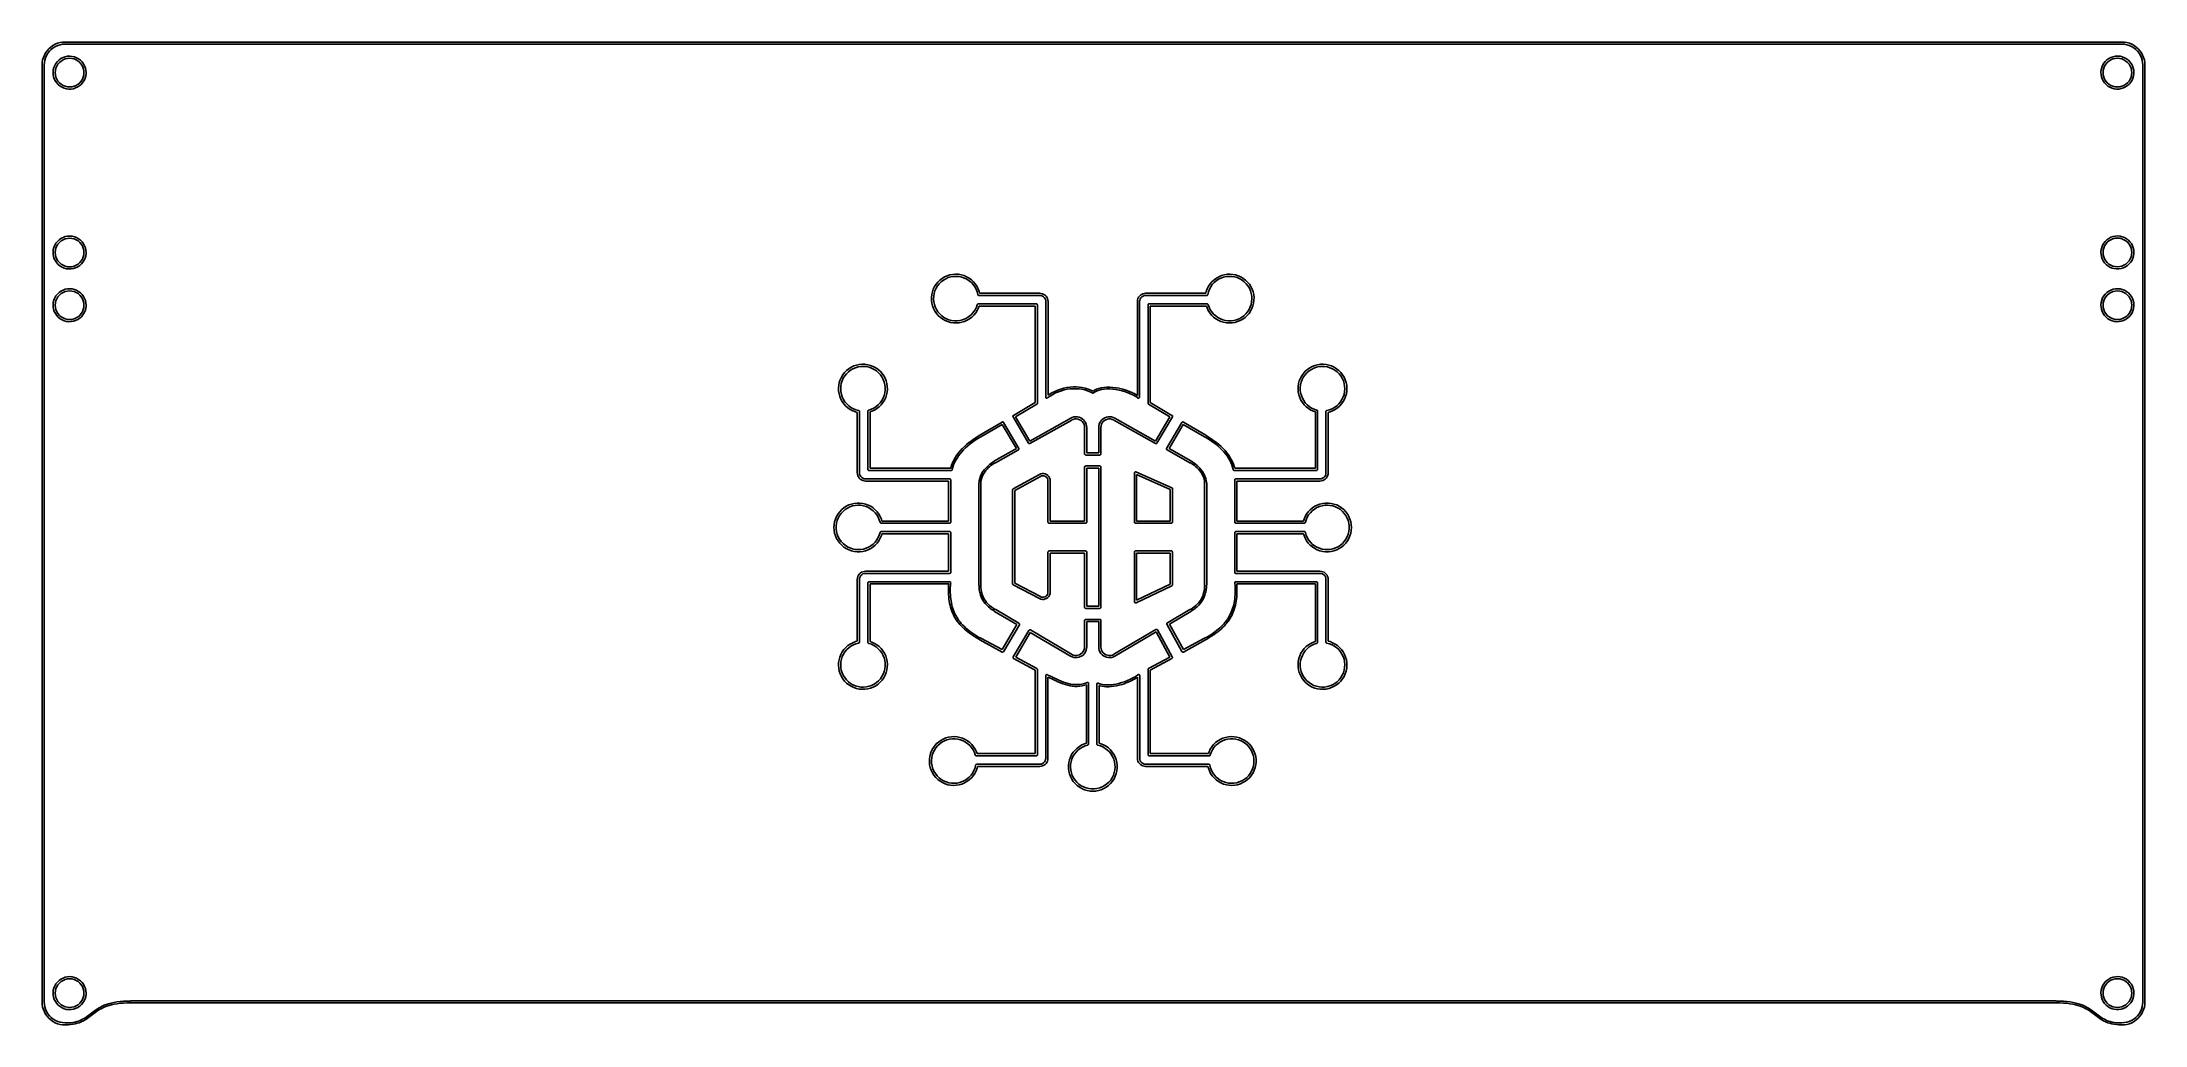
# Model space of a CAD drawing. Extents: x 1.19 to 10.6, y -5.73 to -1.33.
import ezdxf

# ---------------------------------------------------------------- set-up
doc = ezdxf.new("R2010")
doc.units = 0
doc.header["$MEASUREMENT"] = 0
doc.layers.add('BLACK', color=7, linetype='CONTINUOUS')

msp = doc.modelspace()

# ---------------------------------------------------------------- linework, layer by layer
at = {"layer": 'BLACK', "linetype": 'CONTINUOUS'}
for p, q in [((1.19489, -1.42052), (1.19683, -1.40909)), ((1.19683, -1.40909), (1.20004, -1.39795)), ((1.20004, -1.39795), (1.20448, -1.38725)), ((1.20448, -1.38725), (1.21008, -1.3771)), ((1.20664, -1.40967), (1.2046, -1.4208)), ((1.21, -1.39887), (1.20664, -1.40967)), ((1.21464, -1.38855), (1.21, -1.39887)), ((1.21008, -1.3771), (1.21679, -1.36765)), ((1.2205, -1.37887), (1.21464, -1.38855)), ((1.21679, -1.36765), (1.22451, -1.35901)), ((1.22747, -1.36997), (1.2205, -1.37887)), ((1.22451, -1.35901), (1.23315, -1.35129)), ((1.23547, -1.36197), (1.22747, -1.36997)), ((1.23315, -1.35129), (1.2426, -1.34458)), ((1.24438, -1.35499), (1.23547, -1.36197)), ((1.2426, -1.34458), (1.25275, -1.33897)), ((1.25406, -1.34914), (1.24438, -1.35499)), ((1.25275, -1.33897), (1.26346, -1.33454)), ((1.26437, -1.3445), (1.25406, -1.34914)), ((1.26272, -1.41607), (1.27027, -1.40887)), ((1.26346, -1.33454), (1.27459, -1.33133)), ((1.27517, -1.34113), (1.26437, -1.3445)), ((1.27027, -1.40887), (1.27875, -1.40281)), ((1.27459, -1.33133), (1.28602, -1.32939)), ((1.2863, -1.33909), (1.27517, -1.34113)), ((1.27875, -1.40281), (1.28801, -1.398)), ((1.28819, -1.40857), (1.2796, -1.41383)), ((1.28602, -1.32939), (1.29759, -1.32874)), ((1.29676, -1.33846), (1.2863, -1.33909)), ((1.28801, -1.398), (1.29784, -1.39455)), ((1.29749, -1.40471), (1.28819, -1.40857)), ((1.29759, -1.33858), (1.29676, -1.33846)), ((1.30728, -1.40236), (1.29749, -1.40471)), ((1.29759, -1.32874), (1.29759, -1.32874)), ((1.29759, -1.32874), (10.4944, -1.32874)), ((10.4944, -1.33858), (1.29759, -1.33858)), ((1.29784, -1.39455), (1.30807, -1.39251)), ((1.31732, -1.40157), (1.30728, -1.40236)), ((1.30807, -1.39251), (1.31848, -1.39194)), ((1.32736, -1.40236), (1.31732, -1.40157)), ((1.31848, -1.39194), (1.32887, -1.39284)), ((1.33715, -1.40471), (1.32736, -1.40236)), ((1.32887, -1.39284), (1.33903, -1.39519)), ((1.34646, -1.40857), (1.33715, -1.40471)), ((1.33903, -1.39519), (1.34875, -1.39895)), ((1.35504, -1.41383), (1.34646, -1.40857)), ((1.34875, -1.39895), (1.35785, -1.40405)), ((1.35785, -1.40405), (1.36614, -1.41038)), ((1.36614, -1.41038), (1.37346, -1.41781)), ((10.4202, -1.41595), (10.4277, -1.40875)), ((10.4277, -1.40875), (10.4362, -1.40269)), ((10.4362, -1.40269), (10.4454, -1.39788)), ((10.4456, -1.40845), (10.437, -1.41371)), ((10.4454, -1.39788), (10.4553, -1.39443)), ((10.4549, -1.4046), (10.4456, -1.40845)), ((10.4647, -1.40225), (10.4549, -1.4046)), ((10.4553, -1.39443), (10.4655, -1.39239)), ((10.4748, -1.40146), (10.4647, -1.40225)), ((10.4655, -1.39239), (10.4759, -1.39182)), ((10.4848, -1.40225), (10.4748, -1.40146)), ((10.4759, -1.39182), (10.4863, -1.39272)), ((10.4946, -1.4046), (10.4848, -1.40225)), ((10.4863, -1.39272), (10.4965, -1.39507)), ((10.4944, -1.32874), (10.506, -1.32939)), ((10.495, -1.33844), (10.4944, -1.33858)), ((10.4944, -1.33858), (10.4944, -1.33858)), ((10.5039, -1.40845), (10.4946, -1.4046)), ((10.5057, -1.33909), (10.495, -1.33844)), ((10.4965, -1.39507), (10.5062, -1.39884)), ((10.5125, -1.41371), (10.5039, -1.40845)), ((10.5169, -1.34113), (10.5057, -1.33909)), ((10.506, -1.32939), (10.5174, -1.33133)), ((10.5062, -1.39884), (10.5153, -1.40393)), ((10.5153, -1.40393), (10.5236, -1.41026)), ((10.5277, -1.3445), (10.5169, -1.34113)), ((10.5174, -1.33133), (10.5286, -1.33454)), ((10.5236, -1.41026), (10.5309, -1.41769)), ((10.538, -1.34914), (10.5277, -1.3445)), ((10.5286, -1.33454), (10.5393, -1.33898)), ((10.5477, -1.35499), (10.538, -1.34914)), ((10.5393, -1.33898), (10.5494, -1.34458)), ((10.5566, -1.36197), (10.5477, -1.35499)), ((10.5494, -1.34458), (10.5589, -1.35129)), ((10.5646, -1.36997), (10.5566, -1.36197)), ((10.5589, -1.35129), (10.5675, -1.35901)), ((10.5715, -1.37887), (10.5646, -1.36997)), ((10.5675, -1.35901), (10.5752, -1.36765)), ((10.5774, -1.38855), (10.5715, -1.37887)), ((10.5752, -1.36765), (10.5819, -1.3771)), ((10.582, -1.39887), (10.5774, -1.38855)), ((10.5819, -1.3771), (10.5875, -1.38725)), ((10.5854, -1.40967), (10.582, -1.39887)), ((10.5874, -1.4208), (10.5854, -1.40967)), ((10.5875, -1.38725), (10.592, -1.39795)), ((10.592, -1.39795), (10.5952, -1.40909)), ((10.5952, -1.40909), (10.5971, -1.42052)), ((1.19424, -1.43209), (1.19489, -1.42052)), ((1.19424, -5.625), (1.19424, -1.43209)), ((1.2046, -1.4208), (1.20395, -1.43157)), ((1.20395, -1.43157), (1.20408, -1.43209)), ((1.20408, -1.43209), (1.20408, -5.625)), ((1.24354, -1.46343), (1.2446, -1.45306)), ((1.24363, -1.46575), (1.24354, -1.46343)), ((1.24395, -1.47385), (1.24363, -1.46575)), ((1.24582, -1.48411), (1.24395, -1.47385)), ((1.2446, -1.45306), (1.24712, -1.44294)), ((1.24912, -1.494), (1.24582, -1.48411)), ((1.24712, -1.44294), (1.25103, -1.43327)), ((1.25378, -1.50332), (1.24912, -1.494)), ((1.25103, -1.43327), (1.25627, -1.42426)), ((1.25394, -1.45571), (1.25315, -1.46575)), ((1.25315, -1.46575), (1.25394, -1.47579)), ((1.25971, -1.5119), (1.25378, -1.50332)), ((1.25629, -1.44592), (1.25394, -1.45571)), ((1.25394, -1.47579), (1.25629, -1.48558)), ((1.25627, -1.42426), (1.26272, -1.41607)), ((1.26014, -1.43661), (1.25629, -1.44592)), ((1.25629, -1.48558), (1.26014, -1.49488)), ((1.2654, -1.42803), (1.26014, -1.43661)), ((1.26014, -1.49488), (1.2654, -1.50347)), ((1.27194, -1.42037), (1.2654, -1.42803)), ((1.2654, -1.50347), (1.27194, -1.51113)), ((1.2796, -1.41383), (1.27194, -1.42037)), ((1.3627, -1.42037), (1.35504, -1.41383)), ((1.36924, -1.42803), (1.3627, -1.42037)), ((1.3627, -1.51113), (1.36924, -1.50347)), ((1.3745, -1.43661), (1.36924, -1.42803)), ((1.36924, -1.50347), (1.3745, -1.49488)), ((1.37346, -1.41781), (1.37965, -1.42619)), ((1.37836, -1.44592), (1.3745, -1.43661)), ((1.3745, -1.49488), (1.37836, -1.48558)), ((1.38256, -1.50029), (1.37704, -1.50914)), ((1.38071, -1.45571), (1.37836, -1.44592)), ((1.37836, -1.48558), (1.38071, -1.47579)), ((1.37965, -1.42619), (1.3846, -1.43537)), ((1.3815, -1.46575), (1.38071, -1.45571)), ((1.38071, -1.47579), (1.3815, -1.46575)), ((1.38678, -1.49075), (1.38256, -1.50029)), ((1.3846, -1.43537), (1.38821, -1.44515)), ((1.38961, -1.48072), (1.38678, -1.49075)), ((1.38821, -1.44515), (1.39041, -1.45535)), ((1.391, -1.47038), (1.38961, -1.48072)), ((1.39041, -1.45535), (1.39114, -1.46575)), ((1.39114, -1.46575), (1.391, -1.47038)), ((10.401, -1.46331), (10.402, -1.45294)), ((10.4011, -1.46563), (10.401, -1.46331)), ((10.4014, -1.47373), (10.4011, -1.46563)), ((10.4033, -1.48399), (10.4014, -1.47373)), ((10.402, -1.45294), (10.4045, -1.44282)), ((10.4066, -1.49388), (10.4033, -1.48399)), ((10.4045, -1.44282), (10.4085, -1.43315)), ((10.4112, -1.50321), (10.4066, -1.49388)), ((10.4085, -1.43315), (10.4137, -1.42414)), ((10.4114, -1.45559), (10.4106, -1.46563)), ((10.4106, -1.46563), (10.4114, -1.47567)), ((10.4171, -1.51178), (10.4112, -1.50321)), ((10.4137, -1.4458), (10.4114, -1.45559)), ((10.4114, -1.47567), (10.4137, -1.48546)), ((10.4137, -1.42414), (10.4202, -1.41595)), ((10.4176, -1.4365), (10.4137, -1.4458)), ((10.4137, -1.48546), (10.4176, -1.49476)), ((10.4228, -1.42791), (10.4176, -1.4365)), ((10.4176, -1.49476), (10.4228, -1.50335)), ((10.4294, -1.42025), (10.4228, -1.42791)), ((10.4228, -1.50335), (10.4294, -1.51101)), ((10.437, -1.41371), (10.4294, -1.42025)), ((10.5201, -1.42025), (10.5125, -1.41371)), ((10.5267, -1.42791), (10.5201, -1.42025)), ((10.5201, -1.51101), (10.5267, -1.50335)), ((10.5319, -1.4365), (10.5267, -1.42791)), ((10.5267, -1.50335), (10.5319, -1.49476)), ((10.5309, -1.41769), (10.5371, -1.42608)), ((10.5358, -1.4458), (10.5319, -1.4365)), ((10.5319, -1.49476), (10.5358, -1.48546)), ((10.54, -1.50017), (10.5345, -1.50902)), ((10.5381, -1.45559), (10.5358, -1.4458)), ((10.5358, -1.48546), (10.5381, -1.47567)), ((10.5371, -1.42608), (10.542, -1.43525)), ((10.5389, -1.46563), (10.5381, -1.45559)), ((10.5381, -1.47567), (10.5389, -1.46563)), ((10.5442, -1.49064), (10.54, -1.50017)), ((10.542, -1.43525), (10.5456, -1.44504)), ((10.547, -1.4806), (10.5442, -1.49064)), ((10.5456, -1.44504), (10.5478, -1.45523)), ((10.5484, -1.47027), (10.547, -1.4806)), ((10.5478, -1.45523), (10.5486, -1.46563)), ((10.5486, -1.46563), (10.5484, -1.47027)), ((10.5881, -1.43126), (10.5874, -1.4208)), ((10.5879, -1.43209), (10.5881, -1.43126)), ((10.5879, -5.625), (10.5879, -1.43209)), ((10.5971, -1.42052), (10.5978, -1.43208)), ((10.5978, -1.43208), (10.5978, -1.43209)), ((10.5978, -1.43209), (10.5978, -5.625)), ((1.26679, -1.51956), (1.25971, -1.5119)), ((1.27488, -1.52614), (1.26679, -1.51956)), ((1.27194, -1.51113), (1.2796, -1.51767)), ((1.28381, -1.53152), (1.27488, -1.52614)), ((1.2796, -1.51767), (1.28819, -1.52293)), ((1.29341, -1.53559), (1.28381, -1.53152)), ((1.28819, -1.52293), (1.29749, -1.52678)), ((1.30349, -1.53826), (1.29341, -1.53559)), ((1.29749, -1.52678), (1.30728, -1.52913)), ((1.31385, -1.53948), (1.30349, -1.53826)), ((1.30728, -1.52913), (1.31732, -1.52992)), ((1.32427, -1.53924), (1.31385, -1.53948)), ((1.31732, -1.52992), (1.32736, -1.52913)), ((1.33456, -1.53753), (1.32427, -1.53924)), ((1.32736, -1.52913), (1.33715, -1.52678)), ((1.3445, -1.53438), (1.33456, -1.53753)), ((1.33715, -1.52678), (1.34646, -1.52293)), ((1.3539, -1.52987), (1.3445, -1.53438)), ((1.34646, -1.52293), (1.35504, -1.51767)), ((1.36257, -1.52408), (1.3539, -1.52987)), ((1.35504, -1.51767), (1.3627, -1.51113)), ((1.37033, -1.51712), (1.36257, -1.52408)), ((1.37704, -1.50914), (1.37033, -1.51712)), ((10.4242, -1.51944), (10.4171, -1.51178)), ((10.4323, -1.52602), (10.4242, -1.51944)), ((10.4294, -1.51101), (10.437, -1.51755)), ((10.4412, -1.5314), (10.4323, -1.52602)), ((10.437, -1.51755), (10.4456, -1.52281)), ((10.4508, -1.53547), (10.4412, -1.5314)), ((10.4456, -1.52281), (10.4549, -1.52666)), ((10.4609, -1.53814), (10.4508, -1.53547)), ((10.4549, -1.52666), (10.4647, -1.52901)), ((10.4713, -1.53937), (10.4609, -1.53814)), ((10.4647, -1.52901), (10.4748, -1.5298)), ((10.4817, -1.53912), (10.4713, -1.53937)), ((10.4748, -1.5298), (10.4848, -1.52901)), ((10.492, -1.53741), (10.4817, -1.53912)), ((10.4848, -1.52901), (10.4946, -1.52666)), ((10.5019, -1.53427), (10.492, -1.53741)), ((10.4946, -1.52666), (10.5039, -1.52281)), ((10.5113, -1.52975), (10.5019, -1.53427)), ((10.5039, -1.52281), (10.5125, -1.51755)), ((10.52, -1.52396), (10.5113, -1.52975)), ((10.5125, -1.51755), (10.5201, -1.51101)), ((10.5278, -1.517), (10.52, -1.52396)), ((10.5345, -1.50902), (10.5278, -1.517)), ((1.2446, -2.25817), (1.24712, -2.24805)), ((1.24712, -2.24805), (1.25103, -2.23839)), ((1.25103, -2.23839), (1.25627, -2.22937)), ((1.25629, -2.25104), (1.25394, -2.26083)), ((1.25627, -2.22937), (1.26272, -2.22119)), ((1.26014, -2.24173), (1.25629, -2.25104)), ((1.2654, -2.23315), (1.26014, -2.24173)), ((1.26272, -2.22119), (1.27027, -2.21399)), ((1.27194, -2.22549), (1.2654, -2.23315)), ((1.27027, -2.21399), (1.27875, -2.20793)), ((1.2796, -2.21895), (1.27194, -2.22549)), ((1.27875, -2.20793), (1.28801, -2.20312)), ((1.28819, -2.21369), (1.2796, -2.21895)), ((1.28801, -2.20312), (1.29784, -2.19966)), ((1.29749, -2.20983), (1.28819, -2.21369)), ((1.30728, -2.20748), (1.29749, -2.20983)), ((1.29784, -2.19966), (1.30807, -2.19763)), ((1.31732, -2.20669), (1.30728, -2.20748)), ((1.30807, -2.19763), (1.31848, -2.19706)), ((1.32736, -2.20748), (1.31732, -2.20669)), ((1.31848, -2.19706), (1.32887, -2.19796)), ((1.33715, -2.20983), (1.32736, -2.20748)), ((1.32887, -2.19796), (1.33903, -2.20031)), ((1.34646, -2.21369), (1.33715, -2.20983)), ((1.33903, -2.20031), (1.34875, -2.20407)), ((1.35504, -2.21895), (1.34646, -2.21369)), ((1.34875, -2.20407), (1.35785, -2.20917)), ((1.3627, -2.22549), (1.35504, -2.21895)), ((1.35785, -2.20917), (1.36614, -2.21549)), ((1.36924, -2.23315), (1.3627, -2.22549)), ((1.36614, -2.21549), (1.37346, -2.22292)), ((1.3745, -2.24173), (1.36924, -2.23315)), ((1.37346, -2.22292), (1.37965, -2.23131)), ((1.37836, -2.25104), (1.3745, -2.24173)), ((1.38071, -2.26083), (1.37836, -2.25104)), ((1.37965, -2.23131), (1.3846, -2.24049)), ((1.3846, -2.24049), (1.38821, -2.25027)), ((1.38821, -2.25027), (1.39041, -2.26046)), ((10.402, -2.25798), (10.4045, -2.24786)), ((10.4045, -2.24786), (10.4085, -2.23819)), ((10.4085, -2.23819), (10.4137, -2.22918)), ((10.4137, -2.25084), (10.4114, -2.26063)), ((10.4137, -2.22918), (10.4202, -2.22099)), ((10.4176, -2.24153), (10.4137, -2.25084)), ((10.4228, -2.23295), (10.4176, -2.24153)), ((10.4202, -2.22099), (10.4277, -2.21379)), ((10.4294, -2.22529), (10.4228, -2.23295)), ((10.4277, -2.21379), (10.4362, -2.20773)), ((10.437, -2.21875), (10.4294, -2.22529)), ((10.4362, -2.20773), (10.4454, -2.20292)), ((10.4456, -2.21349), (10.437, -2.21875)), ((10.4454, -2.20292), (10.4553, -2.19947)), ((10.4549, -2.20964), (10.4456, -2.21349)), ((10.4647, -2.20729), (10.4549, -2.20964)), ((10.4553, -2.19947), (10.4655, -2.19743)), ((10.4748, -2.2065), (10.4647, -2.20729)), ((10.4655, -2.19743), (10.4759, -2.19686)), ((10.4848, -2.20729), (10.4748, -2.2065)), ((10.4759, -2.19686), (10.4863, -2.19776)), ((10.4946, -2.20964), (10.4848, -2.20729)), ((10.4863, -2.19776), (10.4965, -2.20011)), ((10.5039, -2.21349), (10.4946, -2.20964)), ((10.4965, -2.20011), (10.5062, -2.20388)), ((10.5125, -2.21875), (10.5039, -2.21349)), ((10.5062, -2.20388), (10.5153, -2.20897)), ((10.5201, -2.22529), (10.5125, -2.21875)), ((10.5153, -2.20897), (10.5236, -2.2153)), ((10.5267, -2.23295), (10.5201, -2.22529)), ((10.5236, -2.2153), (10.5309, -2.22273)), ((10.5319, -2.24153), (10.5267, -2.23295)), ((10.5309, -2.22273), (10.5371, -2.23112)), ((10.5358, -2.25084), (10.5319, -2.24153)), ((10.5381, -2.26063), (10.5358, -2.25084)), ((10.5371, -2.23112), (10.542, -2.24029)), ((10.542, -2.24029), (10.5456, -2.25007)), ((10.5456, -2.25007), (10.5478, -2.26027)), ((1.24354, -2.26855), (1.2446, -2.25817)), ((1.24363, -2.27087), (1.24354, -2.26855)), ((1.24395, -2.27897), (1.24363, -2.27087)), ((1.24582, -2.28922), (1.24395, -2.27897)), ((1.24912, -2.29912), (1.24582, -2.28922)), ((1.25378, -2.30844), (1.24912, -2.29912)), ((1.25394, -2.26083), (1.25315, -2.27087)), ((1.25315, -2.27087), (1.25394, -2.28091)), ((1.25971, -2.31702), (1.25378, -2.30844)), ((1.25394, -2.28091), (1.25629, -2.2907)), ((1.25629, -2.2907), (1.26014, -2.3)), ((1.26679, -2.32468), (1.25971, -2.31702)), ((1.26014, -2.3), (1.2654, -2.30859)), ((1.2654, -2.30859), (1.27194, -2.31624)), ((1.27488, -2.33126), (1.26679, -2.32468)), ((1.27194, -2.31624), (1.2796, -2.32278)), ((1.28381, -2.33664), (1.27488, -2.33126)), ((1.2796, -2.32278), (1.28819, -2.32805)), ((1.29341, -2.34071), (1.28381, -2.33664)), ((1.28819, -2.32805), (1.29749, -2.3319)), ((1.30349, -2.34338), (1.29341, -2.34071)), ((1.29749, -2.3319), (1.30728, -2.33425)), ((1.31385, -2.3446), (1.30349, -2.34338)), ((1.30728, -2.33425), (1.31732, -2.33504)), ((1.32427, -2.34436), (1.31385, -2.3446)), ((1.31732, -2.33504), (1.32736, -2.33425)), ((1.33456, -2.34265), (1.32427, -2.34436)), ((1.32736, -2.33425), (1.33715, -2.3319)), ((1.3445, -2.3395), (1.33456, -2.34265)), ((1.33715, -2.3319), (1.34646, -2.32805)), ((1.3539, -2.33499), (1.3445, -2.3395)), ((1.34646, -2.32805), (1.35504, -2.32278)), ((1.36257, -2.32919), (1.3539, -2.33499)), ((1.35504, -2.32278), (1.3627, -2.31624)), ((1.37033, -2.32224), (1.36257, -2.32919)), ((1.3627, -2.31624), (1.36924, -2.30859)), ((1.36924, -2.30859), (1.3745, -2.3)), ((1.37704, -2.31426), (1.37033, -2.32224)), ((1.3745, -2.3), (1.37836, -2.2907)), ((1.38256, -2.30541), (1.37704, -2.31426)), ((1.37836, -2.2907), (1.38071, -2.28091)), ((1.3815, -2.27087), (1.38071, -2.26083)), ((1.38071, -2.28091), (1.3815, -2.27087)), ((1.38678, -2.29587), (1.38256, -2.30541)), ((1.38961, -2.28584), (1.38678, -2.29587)), ((1.391, -2.2755), (1.38961, -2.28584)), ((1.39041, -2.26046), (1.39114, -2.27087)), ((1.39114, -2.27087), (1.391, -2.2755)), ((10.401, -2.26835), (10.402, -2.25798)), ((10.4011, -2.27067), (10.401, -2.26835)), ((10.4014, -2.27877), (10.4011, -2.27067)), ((10.4033, -2.28903), (10.4014, -2.27877)), ((10.4066, -2.29892), (10.4033, -2.28903)), ((10.4112, -2.30825), (10.4066, -2.29892)), ((10.4114, -2.26063), (10.4106, -2.27067)), ((10.4106, -2.27067), (10.4114, -2.28071)), ((10.4171, -2.31682), (10.4112, -2.30825)), ((10.4114, -2.28071), (10.4137, -2.2905)), ((10.4137, -2.2905), (10.4176, -2.2998)), ((10.4242, -2.32448), (10.4171, -2.31682)), ((10.4176, -2.2998), (10.4228, -2.30839)), ((10.4228, -2.30839), (10.4294, -2.31605)), ((10.4323, -2.33106), (10.4242, -2.32448)), ((10.4294, -2.31605), (10.437, -2.32259)), ((10.4412, -2.33644), (10.4323, -2.33106)), ((10.437, -2.32259), (10.4456, -2.32785)), ((10.4508, -2.34051), (10.4412, -2.33644)), ((10.4456, -2.32785), (10.4549, -2.3317)), ((10.4609, -2.34318), (10.4508, -2.34051)), ((10.4549, -2.3317), (10.4647, -2.33405)), ((10.4713, -2.34441), (10.4609, -2.34318)), ((10.4647, -2.33405), (10.4748, -2.33484)), ((10.4817, -2.34416), (10.4713, -2.34441)), ((10.4748, -2.33484), (10.4848, -2.33405)), ((10.492, -2.34245), (10.4817, -2.34416)), ((10.4848, -2.33405), (10.4946, -2.3317)), ((10.5019, -2.3393), (10.492, -2.34245)), ((10.4946, -2.3317), (10.5039, -2.32785)), ((10.5113, -2.33479), (10.5019, -2.3393)), ((10.5039, -2.32785), (10.5125, -2.32259)), ((10.52, -2.329), (10.5113, -2.33479)), ((10.5125, -2.32259), (10.5201, -2.31605)), ((10.5278, -2.32204), (10.52, -2.329)), ((10.5201, -2.31605), (10.5267, -2.30839)), ((10.5267, -2.30839), (10.5319, -2.2998)), ((10.5345, -2.31406), (10.5278, -2.32204)), ((10.5319, -2.2998), (10.5358, -2.2905)), ((10.54, -2.30521), (10.5345, -2.31406)), ((10.5358, -2.2905), (10.5381, -2.28071)), ((10.5389, -2.27067), (10.5381, -2.26063)), ((10.5381, -2.28071), (10.5389, -2.27067)), ((10.5442, -2.29567), (10.54, -2.30521)), ((10.547, -2.28564), (10.5442, -2.29567)), ((10.5484, -2.2753), (10.547, -2.28564)), ((10.5478, -2.26027), (10.5486, -2.27067)), ((10.5486, -2.27067), (10.5484, -2.2753)), ((1.27027, -2.44981), (1.27875, -2.44375)), ((1.27875, -2.44375), (1.28801, -2.43895)), ((1.28801, -2.43895), (1.29784, -2.43549)), ((1.30728, -2.44331), (1.29749, -2.44566)), ((1.29784, -2.43549), (1.30807, -2.43346)), ((1.31732, -2.44252), (1.30728, -2.44331)), ((1.30807, -2.43346), (1.31848, -2.43288)), ((1.32736, -2.44331), (1.31732, -2.44252)), ((1.31848, -2.43288), (1.32887, -2.43378)), ((1.33715, -2.44566), (1.32736, -2.44331)), ((1.32887, -2.43378), (1.33903, -2.43614)), ((1.33903, -2.43614), (1.34875, -2.4399)), ((1.34875, -2.4399), (1.35785, -2.44499)), ((5.1755, -2.44699), (5.17971, -2.43499)), ((5.17971, -2.43499), (5.18529, -2.42355)), ((5.18717, -2.44238), (5.18359, -2.45419)), ((5.18529, -2.42355), (5.19216, -2.41284)), ((5.19218, -2.43111), (5.18717, -2.44238)), ((5.19216, -2.41284), (5.20023, -2.40301)), ((5.19854, -2.42054), (5.19218, -2.43111)), ((5.20617, -2.41084), (5.19854, -2.42054)), ((5.20023, -2.40301), (5.20939, -2.39418)), ((5.21493, -2.40215), (5.20617, -2.41084)), ((5.20939, -2.39418), (5.21952, -2.38647)), ((5.2247, -2.39462), (5.21493, -2.40215)), ((5.21952, -2.38647), (5.23047, -2.37999)), ((5.23533, -2.38835), (5.2247, -2.39462)), ((5.23047, -2.37999), (5.2421, -2.37483)), ((5.24665, -2.38344), (5.23533, -2.38835)), ((5.2421, -2.37483), (5.25425, -2.37106)), ((5.25849, -2.37997), (5.24665, -2.38344)), ((5.25425, -2.37106), (5.26675, -2.36872)), ((5.27067, -2.37799), (5.25849, -2.37997)), ((5.26675, -2.36872), (5.27945, -2.36786)), ((5.283, -2.37754), (5.27067, -2.37799)), ((5.27945, -2.36786), (5.29215, -2.36847)), ((5.29529, -2.37861), (5.283, -2.37754)), ((5.29215, -2.36847), (5.3047, -2.37056)), ((5.30735, -2.38119), (5.29529, -2.37861)), ((5.3047, -2.37056), (5.31693, -2.3741)), ((5.31901, -2.38524), (5.30735, -2.38119)), ((5.31693, -2.3741), (5.32865, -2.37903)), ((5.33007, -2.39071), (5.31901, -2.38524)), ((5.32865, -2.37903), (5.33973, -2.38529)), ((5.34037, -2.3975), (5.33007, -2.39071)), ((5.33973, -2.38529), (5.35, -2.39279)), ((5.34976, -2.40551), (5.34037, -2.3975)), ((5.35808, -2.41462), (5.34976, -2.40551)), ((5.35, -2.39279), (5.35933, -2.40144)), ((5.36521, -2.42468), (5.35808, -2.41462)), ((5.35933, -2.40144), (5.36759, -2.41112)), ((5.37104, -2.43556), (5.36521, -2.42468)), ((5.36759, -2.41112), (5.37468, -2.42169)), ((5.37548, -2.44707), (5.37104, -2.43556)), ((5.37468, -2.42169), (5.38048, -2.43301)), ((5.38048, -2.43301), (5.38493, -2.44493)), ((6.40024, -2.44493), (6.40468, -2.43301)), ((6.40468, -2.43301), (6.41049, -2.42169)), ((6.41413, -2.43556), (6.40968, -2.44707)), ((6.41049, -2.42169), (6.41757, -2.41112)), ((6.41996, -2.42469), (6.41413, -2.43556)), ((6.41757, -2.41112), (6.42583, -2.40145)), ((6.42709, -2.41462), (6.41996, -2.42469)), ((6.42583, -2.40145), (6.43516, -2.3928)), ((6.43541, -2.40551), (6.42709, -2.41462)), ((6.43516, -2.3928), (6.44543, -2.38529)), ((6.44479, -2.3975), (6.43541, -2.40551)), ((6.45509, -2.39071), (6.44479, -2.3975)), ((6.44543, -2.38529), (6.45651, -2.37903)), ((6.46616, -2.38525), (6.45509, -2.39071)), ((6.45651, -2.37903), (6.46824, -2.3741)), ((6.47781, -2.38119), (6.46616, -2.38525)), ((6.46824, -2.3741), (6.48046, -2.37057)), ((6.48987, -2.37861), (6.47781, -2.38119)), ((6.48046, -2.37057), (6.49301, -2.36848)), ((6.50216, -2.37754), (6.48987, -2.37861)), ((6.49301, -2.36848), (6.50572, -2.36786)), ((6.51449, -2.378), (6.50216, -2.37754)), ((6.50572, -2.36786), (6.51841, -2.36873)), ((6.52667, -2.37998), (6.51449, -2.378)), ((6.51841, -2.36873), (6.53091, -2.37106)), ((6.53851, -2.38345), (6.52667, -2.37998)), ((6.53091, -2.37106), (6.54306, -2.37484)), ((6.54983, -2.38835), (6.53851, -2.38345)), ((6.54306, -2.37484), (6.55469, -2.38)), ((6.56046, -2.39462), (6.54983, -2.38835)), ((6.55469, -2.38), (6.56564, -2.38647)), ((6.57023, -2.40215), (6.56046, -2.39462)), ((6.56564, -2.38647), (6.57577, -2.39418)), ((6.57899, -2.41084), (6.57023, -2.40215)), ((6.57577, -2.39418), (6.58493, -2.40301)), ((6.58662, -2.42054), (6.57899, -2.41084)), ((6.58493, -2.40301), (6.59299, -2.41285)), ((6.59298, -2.43111), (6.58662, -2.42054)), ((6.59799, -2.44238), (6.59298, -2.43111)), ((6.59299, -2.41285), (6.59987, -2.42355)), ((6.60157, -2.45419), (6.59799, -2.44238)), ((6.59987, -2.42355), (6.60545, -2.43499)), ((6.60545, -2.43499), (6.60966, -2.44699)), ((10.4277, -2.44981), (10.4362, -2.44375)), ((10.4362, -2.44375), (10.4455, -2.43895)), ((10.4455, -2.43895), (10.4553, -2.43549)), ((10.4648, -2.44331), (10.455, -2.44566)), ((10.4553, -2.43549), (10.4656, -2.43346)), ((10.4748, -2.44252), (10.4648, -2.44331)), ((10.4656, -2.43346), (10.476, -2.43288)), ((10.4848, -2.44331), (10.4748, -2.44252)), ((10.476, -2.43288), (10.4864, -2.43378)), ((10.4946, -2.44566), (10.4848, -2.44331)), ((10.4864, -2.43378), (10.4965, -2.43614)), ((10.4965, -2.43614), (10.5062, -2.4399)), ((10.5062, -2.4399), (10.5153, -2.44499)), ((1.24354, -2.50437), (1.2446, -2.494)), ((1.24363, -2.50669), (1.24354, -2.50437)), ((1.24395, -2.51479), (1.24363, -2.50669)), ((1.24582, -2.52505), (1.24395, -2.51479)), ((1.2446, -2.494), (1.24712, -2.48388)), ((1.24912, -2.53494), (1.24582, -2.52505)), ((1.24712, -2.48388), (1.25103, -2.47422)), ((1.25378, -2.54427), (1.24912, -2.53494)), ((1.25103, -2.47422), (1.25627, -2.4652)), ((1.25394, -2.49665), (1.25315, -2.50669)), ((1.25315, -2.50669), (1.25394, -2.51673)), ((1.25629, -2.48686), (1.25394, -2.49665)), ((1.25394, -2.51673), (1.25629, -2.52652)), ((1.25627, -2.4652), (1.26272, -2.45701)), ((1.26014, -2.47756), (1.25629, -2.48686)), ((1.25629, -2.52652), (1.26014, -2.53583)), ((1.2654, -2.46897), (1.26014, -2.47756)), ((1.26014, -2.53583), (1.2654, -2.54441)), ((1.26272, -2.45701), (1.27027, -2.44981)), ((1.27194, -2.46131), (1.2654, -2.46897)), ((1.2796, -2.45477), (1.27194, -2.46131)), ((1.28819, -2.44951), (1.2796, -2.45477)), ((1.29749, -2.44566), (1.28819, -2.44951)), ((1.34646, -2.44951), (1.33715, -2.44566)), ((1.35504, -2.45477), (1.34646, -2.44951)), ((1.3627, -2.46131), (1.35504, -2.45477)), ((1.35785, -2.44499), (1.36614, -2.45132)), ((1.36924, -2.46897), (1.3627, -2.46131)), ((1.36614, -2.45132), (1.37346, -2.45875)), ((1.3745, -2.47756), (1.36924, -2.46897)), ((1.36924, -2.54441), (1.3745, -2.53583)), ((1.37346, -2.45875), (1.37965, -2.46714)), ((1.37836, -2.48686), (1.3745, -2.47756)), ((1.3745, -2.53583), (1.37836, -2.52652)), ((1.38071, -2.49665), (1.37836, -2.48686)), ((1.37836, -2.52652), (1.38071, -2.51673)), ((1.37965, -2.46714), (1.3846, -2.47632)), ((1.3815, -2.50669), (1.38071, -2.49665)), ((1.38071, -2.51673), (1.3815, -2.50669)), ((1.38678, -2.5317), (1.38256, -2.54123)), ((1.3846, -2.47632), (1.38821, -2.4861)), ((1.38961, -2.52166), (1.38678, -2.5317)), ((1.38821, -2.4861), (1.39041, -2.49629)), ((1.391, -2.51133), (1.38961, -2.52166)), ((1.39041, -2.49629), (1.39114, -2.50669)), ((1.39114, -2.50669), (1.391, -2.51133)), ((5.17138, -2.47206), (5.17271, -2.4594)), ((5.17154, -2.48478), (5.17138, -2.47206)), ((5.17317, -2.4974), (5.17154, -2.48478)), ((5.17271, -2.4594), (5.1755, -2.44699)), ((5.17625, -2.50974), (5.17317, -2.4974)), ((5.18075, -2.52164), (5.17625, -2.50974)), ((5.18661, -2.53294), (5.18075, -2.52164)), ((5.1815, -2.46635), (5.18093, -2.47867)), ((5.18093, -2.47867), (5.18189, -2.49098)), ((5.18359, -2.45419), (5.1815, -2.46635)), ((5.18189, -2.49098), (5.18436, -2.50306)), ((5.18436, -2.50306), (5.18831, -2.51475)), ((5.19374, -2.54347), (5.18661, -2.53294)), ((5.18831, -2.51475), (5.19367, -2.52586)), ((5.19367, -2.52586), (5.20037, -2.53623)), ((5.20037, -2.53623), (5.20829, -2.54568)), ((5.35198, -2.54649), (5.36001, -2.53712)), ((5.36001, -2.53712), (5.36682, -2.52684)), ((5.36682, -2.52684), (5.3723, -2.51578)), ((5.37598, -2.53024), (5.36916, -2.54098)), ((5.3723, -2.51578), (5.37619, -2.50468)), ((5.37831, -2.45842), (5.37548, -2.44707)), ((5.38151, -2.51878), (5.37598, -2.53024)), ((5.37619, -2.50468), (5.3762, -2.50409)), ((5.3762, -2.50409), (5.37641, -2.50374)), ((5.37641, -2.50374), (5.37646, -2.50338)), ((5.37646, -2.50338), (5.37698, -2.50278)), ((5.37698, -2.50278), (5.3775, -2.5019)), ((5.3775, -2.5019), (5.37797, -2.50164)), ((5.37797, -2.50164), (5.37828, -2.50128)), ((5.37825, -2.45887), (5.37831, -2.45842)), ((5.37829, -2.45896), (5.37825, -2.45887)), ((5.37828, -2.45907), (5.37829, -2.45896)), ((5.37938, -2.46137), (5.37828, -2.45907)), ((5.37828, -2.50128), (5.37896, -2.50108)), ((5.37896, -2.50108), (5.37972, -2.50065)), ((5.37939, -2.46138), (5.37938, -2.46137)), ((5.3794, -2.4614), (5.37939, -2.46138)), ((5.37961, -2.46154), (5.3794, -2.4614)), ((5.38147, -2.46282), (5.37961, -2.46154)), ((5.37972, -2.50065), (5.38039, -2.50066)), ((5.38039, -2.50066), (5.38094, -2.5005)), ((5.38094, -2.5005), (5.64041, -2.5005)), ((5.38161, -2.46283), (5.38147, -2.46282)), ((5.38443, -2.51035), (5.38151, -2.51878)), ((5.38172, -2.4629), (5.38161, -2.46283)), ((5.38312, -2.4631), (5.38172, -2.4629)), ((5.65616, -2.4631), (5.38312, -2.4631)), ((5.63549, -2.51035), (5.38443, -2.51035)), ((5.38493, -2.44493), (5.38697, -2.45326)), ((5.38697, -2.45326), (5.65616, -2.45326)), ((5.63549, -2.94257), (5.63549, -2.51035)), ((5.64041, -2.5005), (5.64181, -2.50071)), ((5.64181, -2.50071), (5.64211, -2.5009)), ((5.64211, -2.5009), (5.64246, -2.50095)), ((5.64246, -2.50095), (5.64325, -2.50164)), ((5.64325, -2.50164), (5.64414, -2.50221)), ((5.64414, -2.50221), (5.64428, -2.50253)), ((5.64428, -2.50253), (5.64455, -2.50277)), ((5.64455, -2.50277), (5.64485, -2.50377)), ((5.64485, -2.50377), (5.64528, -2.50473)), ((5.64528, -2.50473), (5.64523, -2.50508)), ((5.64523, -2.50508), (5.64533, -2.50542)), ((5.64533, -2.50542), (5.64533, -2.94539)), ((5.65616, -2.45326), (5.66248, -2.45381)), ((5.6566, -2.46298), (5.65616, -2.4631)), ((5.65616, -2.4631), (5.65616, -2.4631)), ((5.66211, -2.4636), (5.6566, -2.46298)), ((5.66776, -2.46558), (5.66211, -2.4636)), ((5.66248, -2.45381), (5.66861, -2.45546)), ((5.67283, -2.46877), (5.66776, -2.46558)), ((5.66861, -2.45546), (5.67437, -2.45814)), ((5.67707, -2.473), (5.67283, -2.46877)), ((5.67437, -2.45814), (5.67957, -2.46178)), ((5.68025, -2.47807), (5.67707, -2.473)), ((5.67957, -2.46178), (5.68406, -2.46627)), ((5.68223, -2.48373), (5.68025, -2.47807)), ((5.68283, -2.48902), (5.68223, -2.48373)), ((5.68273, -2.48968), (5.68283, -2.48902)), ((5.68273, -2.9183), (5.68273, -2.48968)), ((5.68406, -2.46627), (5.6877, -2.47147)), ((5.6877, -2.47147), (5.69038, -2.47722)), ((5.69038, -2.47722), (5.69202, -2.48335)), ((5.69202, -2.48335), (5.69258, -2.48968)), ((5.69258, -2.48968), (5.69258, -2.48968)), ((5.69258, -2.48968), (5.69258, -2.91007)), ((6.09259, -2.48968), (6.09314, -2.48335)), ((6.09259, -2.91058), (6.09259, -2.48968)), ((6.09314, -2.48335), (6.09479, -2.47722)), ((6.09479, -2.47722), (6.09747, -2.47147)), ((6.09747, -2.47147), (6.10111, -2.46627)), ((6.10111, -2.46627), (6.1056, -2.46178)), ((6.10293, -2.48373), (6.10231, -2.48923)), ((6.10231, -2.48923), (6.10243, -2.48968)), ((6.10243, -2.48968), (6.10243, -2.48968)), ((6.10243, -2.48968), (6.10243, -2.9183)), ((6.10491, -2.47807), (6.10293, -2.48373)), ((6.1081, -2.473), (6.10491, -2.47807)), ((6.1056, -2.46178), (6.1108, -2.45814)), ((6.11233, -2.46877), (6.1081, -2.473)), ((6.1108, -2.45814), (6.11655, -2.45546)), ((6.1174, -2.46558), (6.11233, -2.46877)), ((6.11655, -2.45546), (6.12268, -2.45381)), ((6.12306, -2.4636), (6.1174, -2.46558)), ((6.12268, -2.45381), (6.12901, -2.45326)), ((6.12835, -2.46301), (6.12306, -2.4636)), ((6.12901, -2.4631), (6.12835, -2.46301)), ((6.12901, -2.45326), (6.12901, -2.45326)), ((6.12901, -2.45326), (6.12901, -2.45326)), ((6.12901, -2.45326), (6.12901, -2.45326)), ((6.12901, -2.45326), (6.39819, -2.45326)), ((6.40204, -2.4631), (6.12901, -2.4631)), ((6.13983, -2.50542), (6.14004, -2.50403)), ((6.13983, -2.94539), (6.13983, -2.50542)), ((6.14004, -2.50403), (6.14023, -2.50373)), ((6.14023, -2.50373), (6.14028, -2.50338)), ((6.14028, -2.50338), (6.14097, -2.50258)), ((6.14097, -2.50258), (6.14154, -2.5017)), ((6.14154, -2.5017), (6.14186, -2.50155)), ((6.14186, -2.50155), (6.1421, -2.50128)), ((6.1421, -2.50128), (6.1431, -2.50099)), ((6.1431, -2.50099), (6.14406, -2.50055)), ((6.14406, -2.50055), (6.14441, -2.5006)), ((6.14441, -2.5006), (6.14475, -2.5005)), ((6.14475, -2.5005), (6.40423, -2.5005)), ((6.40073, -2.51035), (6.14968, -2.51035)), ((6.14968, -2.51035), (6.14968, -2.94257)), ((6.39819, -2.45326), (6.40024, -2.44493)), ((6.40365, -2.51878), (6.40073, -2.51035)), ((6.40276, -2.46289), (6.40204, -2.4631)), ((6.40369, -2.46282), (6.40276, -2.46289)), ((6.40918, -2.53024), (6.40365, -2.51878)), ((6.40419, -2.46247), (6.40369, -2.46282)), ((6.4047, -2.46232), (6.40419, -2.46247)), ((6.40423, -2.5005), (6.40529, -2.50066)), ((6.40513, -2.46182), (6.4047, -2.46232)), ((6.40579, -2.46137), (6.40513, -2.46182)), ((6.40529, -2.50066), (6.40544, -2.50065)), ((6.40544, -2.50065), (6.4055, -2.50069)), ((6.4055, -2.50069), (6.40563, -2.50071)), ((6.40563, -2.50071), (6.40625, -2.50111)), ((6.40611, -2.4607), (6.40579, -2.46137)), ((6.40652, -2.46023), (6.40611, -2.4607)), ((6.40625, -2.50111), (6.40766, -2.5019)), ((6.4066, -2.45967), (6.40652, -2.46023)), ((6.40688, -2.45907), (6.4066, -2.45967)), ((6.40968, -2.44707), (6.40684, -2.45848)), ((6.40684, -2.45848), (6.40688, -2.45907)), ((6.40766, -2.5019), (6.40778, -2.5021)), ((6.40778, -2.5021), (6.40795, -2.50221)), ((6.40795, -2.50221), (6.4083, -2.50297)), ((6.4083, -2.50297), (6.40897, -2.50409)), ((6.40897, -2.50409), (6.40897, -2.50444)), ((6.40897, -2.50444), (6.4091, -2.50473)), ((6.4091, -2.50473), (6.40907, -2.50495)), ((6.40907, -2.50495), (6.41286, -2.51578)), ((6.41601, -2.54098), (6.40918, -2.53024)), ((6.41286, -2.51578), (6.41835, -2.52683)), ((6.41835, -2.52683), (6.42516, -2.53712)), ((6.42516, -2.53712), (6.43319, -2.54649)), ((6.57687, -2.54568), (6.58479, -2.53623)), ((6.58479, -2.53623), (6.59149, -2.52586)), ((6.59855, -2.53293), (6.59142, -2.54347)), ((6.59149, -2.52586), (6.59685, -2.51475)), ((6.59685, -2.51475), (6.6008, -2.50306)), ((6.6044, -2.52164), (6.59855, -2.53293)), ((6.6008, -2.50306), (6.60327, -2.49097)), ((6.60366, -2.46635), (6.60157, -2.45419)), ((6.60327, -2.49097), (6.60423, -2.47867)), ((6.60423, -2.47867), (6.60366, -2.46635)), ((6.6089, -2.50974), (6.6044, -2.52164)), ((6.61199, -2.4974), (6.6089, -2.50974)), ((6.60966, -2.44699), (6.61245, -2.4594)), ((6.61362, -2.48478), (6.61199, -2.4974)), ((6.61245, -2.4594), (6.61378, -2.47206)), ((6.61378, -2.47206), (6.61362, -2.48478)), ((10.401, -2.50437), (10.4021, -2.494)), ((10.4011, -2.50669), (10.401, -2.50437)), ((10.4014, -2.51479), (10.4011, -2.50669)), ((10.4033, -2.52505), (10.4014, -2.51479)), ((10.4021, -2.494), (10.4046, -2.48388)), ((10.4066, -2.53494), (10.4033, -2.52505)), ((10.4046, -2.48388), (10.4085, -2.47422)), ((10.4113, -2.54427), (10.4066, -2.53494)), ((10.4085, -2.47422), (10.4137, -2.4652)), ((10.4114, -2.49665), (10.4106, -2.50669)), ((10.4106, -2.50669), (10.4114, -2.51673)), ((10.4138, -2.48686), (10.4114, -2.49665)), ((10.4114, -2.51673), (10.4138, -2.52652)), ((10.4137, -2.4652), (10.4202, -2.45701)), ((10.4176, -2.47756), (10.4138, -2.48686)), ((10.4138, -2.52652), (10.4176, -2.53583)), ((10.4229, -2.46897), (10.4176, -2.47756)), ((10.4176, -2.53583), (10.4229, -2.54441)), ((10.4202, -2.45701), (10.4277, -2.44981)), ((10.4294, -2.46131), (10.4229, -2.46897)), ((10.4371, -2.45477), (10.4294, -2.46131)), ((10.4457, -2.44951), (10.4371, -2.45477)), ((10.455, -2.44566), (10.4457, -2.44951)), ((10.5039, -2.44951), (10.4946, -2.44566)), ((10.5125, -2.45477), (10.5039, -2.44951)), ((10.5202, -2.46131), (10.5125, -2.45477)), ((10.5153, -2.44499), (10.5236, -2.45132)), ((10.5267, -2.46897), (10.5202, -2.46131)), ((10.5236, -2.45132), (10.5309, -2.45875)), ((10.532, -2.47756), (10.5267, -2.46897)), ((10.5267, -2.54441), (10.532, -2.53583)), ((10.5309, -2.45875), (10.5371, -2.46714)), ((10.5358, -2.48686), (10.532, -2.47756)), ((10.532, -2.53583), (10.5358, -2.52652)), ((10.5382, -2.49665), (10.5358, -2.48686)), ((10.5358, -2.52652), (10.5382, -2.51673)), ((10.5371, -2.46714), (10.5421, -2.47632)), ((10.539, -2.50669), (10.5382, -2.49665)), ((10.5382, -2.51673), (10.539, -2.50669)), ((10.5443, -2.5317), (10.54, -2.54123)), ((10.5421, -2.47632), (10.5457, -2.4861)), ((10.5471, -2.52166), (10.5443, -2.5317)), ((10.5457, -2.4861), (10.5479, -2.49629)), ((10.5485, -2.51133), (10.5471, -2.52166)), ((10.5479, -2.49629), (10.5486, -2.50669)), ((10.5486, -2.50669), (10.5485, -2.51133)), ((1.25971, -2.55285), (1.25378, -2.54427)), ((1.26679, -2.5605), (1.25971, -2.55285)), ((1.2654, -2.54441), (1.27194, -2.55207)), ((1.27488, -2.56709), (1.26679, -2.5605)), ((1.27194, -2.55207), (1.2796, -2.55861)), ((1.28381, -2.57247), (1.27488, -2.56709)), ((1.2796, -2.55861), (1.28819, -2.56387)), ((1.29341, -2.57653), (1.28381, -2.57247)), ((1.28819, -2.56387), (1.29749, -2.56773)), ((1.30349, -2.5792), (1.29341, -2.57653)), ((1.29749, -2.56773), (1.30728, -2.57008)), ((1.31385, -2.58043), (1.30349, -2.5792)), ((1.30728, -2.57008), (1.31732, -2.57087)), ((1.32427, -2.58018), (1.31385, -2.58043)), ((1.31732, -2.57087), (1.32736, -2.57008)), ((1.33456, -2.57847), (1.32427, -2.58018)), ((1.32736, -2.57008), (1.33715, -2.56773)), ((1.3445, -2.57533), (1.33456, -2.57847)), ((1.33715, -2.56773), (1.34646, -2.56387)), ((1.3539, -2.57081), (1.3445, -2.57533)), ((1.34646, -2.56387), (1.35504, -2.55861)), ((1.36257, -2.56502), (1.3539, -2.57081)), ((1.35504, -2.55861), (1.3627, -2.55207)), ((1.37033, -2.55806), (1.36257, -2.56502)), ((1.3627, -2.55207), (1.36924, -2.54441)), ((1.37704, -2.55008), (1.37033, -2.55806)), ((1.38256, -2.54123), (1.37704, -2.55008)), ((5.20204, -2.55311), (5.19374, -2.54347)), ((5.21141, -2.56172), (5.20204, -2.55311)), ((5.20829, -2.54568), (5.21732, -2.55409)), ((5.22171, -2.56918), (5.21141, -2.56172)), ((5.21732, -2.55409), (5.22733, -2.56131)), ((5.23282, -2.5754), (5.22171, -2.56918)), ((5.22733, -2.56131), (5.23815, -2.56724)), ((5.24457, -2.58027), (5.23282, -2.5754)), ((5.23815, -2.56724), (5.24961, -2.57179)), ((5.2568, -2.58375), (5.24457, -2.58027)), ((5.24961, -2.57179), (5.26156, -2.57488)), ((5.26936, -2.58579), (5.2568, -2.58375)), ((5.26156, -2.57488), (5.27379, -2.57648)), ((5.28207, -2.58635), (5.26936, -2.58579)), ((5.27379, -2.57648), (5.28613, -2.57655)), ((5.29476, -2.58543), (5.28207, -2.58635)), ((5.28613, -2.57655), (5.29838, -2.57509)), ((5.30726, -2.58304), (5.29476, -2.58543)), ((5.29838, -2.57509), (5.31036, -2.57213)), ((5.31939, -2.57921), (5.30726, -2.58304)), ((5.31036, -2.57213), (5.32188, -2.56771)), ((5.331, -2.574), (5.31939, -2.57921)), ((5.32188, -2.56771), (5.33277, -2.5619)), ((5.34192, -2.56747), (5.331, -2.574)), ((5.33277, -2.5619), (5.34285, -2.55479)), ((5.35201, -2.55972), (5.34192, -2.56747)), ((5.34285, -2.55479), (5.35198, -2.54649)), ((5.36113, -2.55085), (5.35201, -2.55972)), ((5.36916, -2.54098), (5.36113, -2.55085)), ((6.42403, -2.55085), (6.41601, -2.54098)), ((6.43315, -2.55972), (6.42403, -2.55085)), ((6.44324, -2.56747), (6.43315, -2.55972)), ((6.43319, -2.54649), (6.44232, -2.55479)), ((6.44232, -2.55479), (6.4524, -2.5619)), ((6.45416, -2.574), (6.44324, -2.56747)), ((6.4524, -2.5619), (6.46328, -2.56771)), ((6.46577, -2.57921), (6.45416, -2.574)), ((6.46328, -2.56771), (6.4748, -2.57213)), ((6.4779, -2.58303), (6.46577, -2.57921)), ((6.4748, -2.57213), (6.48678, -2.57509)), ((6.4904, -2.58542), (6.4779, -2.58303)), ((6.48678, -2.57509), (6.49903, -2.57654)), ((6.50309, -2.58635), (6.4904, -2.58542)), ((6.49903, -2.57654), (6.51137, -2.57648)), ((6.5158, -2.58579), (6.50309, -2.58635)), ((6.51137, -2.57648), (6.5236, -2.57488)), ((6.52836, -2.58375), (6.5158, -2.58579)), ((6.5236, -2.57488), (6.53555, -2.57179)), ((6.54059, -2.58027), (6.52836, -2.58375)), ((6.53555, -2.57179), (6.54701, -2.56724)), ((6.55234, -2.57539), (6.54059, -2.58027)), ((6.54701, -2.56724), (6.55783, -2.56131)), ((6.56345, -2.56918), (6.55234, -2.57539)), ((6.55783, -2.56131), (6.56784, -2.55409)), ((6.57375, -2.56172), (6.56345, -2.56918)), ((6.56784, -2.55409), (6.57687, -2.54568)), ((6.58312, -2.55311), (6.57375, -2.56172)), ((6.59142, -2.54347), (6.58312, -2.55311)), ((10.4172, -2.55285), (10.4113, -2.54427)), ((10.4243, -2.5605), (10.4172, -2.55285)), ((10.4229, -2.54441), (10.4294, -2.55207)), ((10.4324, -2.56709), (10.4243, -2.5605)), ((10.4294, -2.55207), (10.4371, -2.55861)), ((10.4413, -2.57247), (10.4324, -2.56709)), ((10.4371, -2.55861), (10.4457, -2.56387)), ((10.4509, -2.57653), (10.4413, -2.57247)), ((10.4457, -2.56387), (10.455, -2.56773)), ((10.461, -2.5792), (10.4509, -2.57653)), ((10.455, -2.56773), (10.4648, -2.57008)), ((10.4713, -2.58043), (10.461, -2.5792)), ((10.4648, -2.57008), (10.4748, -2.57087)), ((10.4818, -2.58018), (10.4713, -2.58043)), ((10.4748, -2.57087), (10.4848, -2.57008)), ((10.492, -2.57847), (10.4818, -2.58018)), ((10.4848, -2.57008), (10.4946, -2.56773)), ((10.502, -2.57533), (10.492, -2.57847)), ((10.4946, -2.56773), (10.5039, -2.56387)), ((10.5114, -2.57081), (10.502, -2.57533)), ((10.5039, -2.56387), (10.5125, -2.55861)), ((10.52, -2.56502), (10.5114, -2.57081)), ((10.5125, -2.55861), (10.5202, -2.55207)), ((10.5278, -2.55806), (10.52, -2.56502)), ((10.5202, -2.55207), (10.5267, -2.54441)), ((10.5345, -2.55008), (10.5278, -2.55806)), ((10.54, -2.54123), (10.5345, -2.55008)), ((4.76865, -2.82882), (4.77527, -2.81796)), ((4.77527, -2.81796), (4.78311, -2.80793)), ((4.78311, -2.80793), (4.79206, -2.79889)), ((4.79101, -2.81358), (4.78335, -2.82325)), ((4.79981, -2.80493), (4.79101, -2.81358)), ((4.79206, -2.79889), (4.80201, -2.79095)), ((4.80961, -2.79743), (4.79981, -2.80493)), ((4.80201, -2.79095), (4.8128, -2.78422)), ((4.82027, -2.79121), (4.80961, -2.79743)), ((4.8128, -2.78422), (4.82431, -2.77879)), ((4.83161, -2.78635), (4.82027, -2.79121)), ((4.82431, -2.77879), (4.83637, -2.77474)), ((4.84346, -2.78293), (4.83161, -2.78635)), ((4.83637, -2.77474), (4.84882, -2.77211)), ((4.85565, -2.781), (4.84346, -2.78293)), ((4.84882, -2.77211), (4.86149, -2.77095)), ((4.86798, -2.78059), (4.85565, -2.781)), ((4.86149, -2.77095), (4.87421, -2.77127)), ((4.88027, -2.78171), (4.86798, -2.78059)), ((4.87421, -2.77127), (4.8868, -2.77307)), ((4.89232, -2.78434), (4.88027, -2.78171)), ((4.8868, -2.77307), (4.89911, -2.77632)), ((4.90396, -2.78844), (4.89232, -2.78434)), ((4.89911, -2.77632), (4.91095, -2.78098)), ((4.915, -2.79395), (4.90396, -2.78844)), ((4.91095, -2.78098), (4.92216, -2.78698)), ((4.92527, -2.80078), (4.915, -2.79395)), ((4.92216, -2.78698), (4.93261, -2.79425)), ((4.93463, -2.80883), (4.92527, -2.80078)), ((4.93261, -2.79425), (4.94214, -2.80268)), ((4.94291, -2.81797), (4.93463, -2.80883)), ((4.94214, -2.80268), (4.95062, -2.81216)), ((4.95, -2.82807), (4.94291, -2.81797)), ((4.95062, -2.81216), (4.95794, -2.82256)), ((6.82722, -2.82257), (6.83454, -2.81216)), ((6.83454, -2.81216), (6.84302, -2.80268)), ((6.84225, -2.81798), (6.83516, -2.82807)), ((6.85053, -2.80883), (6.84225, -2.81798)), ((6.84302, -2.80268), (6.85255, -2.79425)), ((6.85989, -2.80078), (6.85053, -2.80883)), ((6.85255, -2.79425), (6.863, -2.78698)), ((6.87016, -2.79395), (6.85989, -2.80078)), ((6.863, -2.78698), (6.87421, -2.78098)), ((6.8812, -2.78844), (6.87016, -2.79395)), ((6.87421, -2.78098), (6.88605, -2.77632)), ((6.89284, -2.78434), (6.8812, -2.78844)), ((6.88605, -2.77632), (6.89835, -2.77307)), ((6.90489, -2.78171), (6.89284, -2.78434)), ((6.89835, -2.77307), (6.91095, -2.77127)), ((6.91718, -2.78059), (6.90489, -2.78171)), ((6.91095, -2.77127), (6.92367, -2.77095)), ((6.92951, -2.781), (6.91718, -2.78059)), ((6.92367, -2.77095), (6.93634, -2.77211)), ((6.9417, -2.78293), (6.92951, -2.781)), ((6.93634, -2.77211), (6.94879, -2.77474)), ((6.95355, -2.78635), (6.9417, -2.78293)), ((6.94879, -2.77474), (6.96085, -2.77879)), ((6.96489, -2.79121), (6.95355, -2.78635)), ((6.96085, -2.77879), (6.97236, -2.78422)), ((6.97554, -2.79743), (6.96489, -2.79121)), ((6.97236, -2.78422), (6.98315, -2.79095)), ((6.98535, -2.80493), (6.97554, -2.79743)), ((6.98315, -2.79095), (6.99309, -2.79889)), ((6.99415, -2.81358), (6.98535, -2.80493)), ((6.99309, -2.79889), (7.00205, -2.80793)), ((7.00181, -2.82325), (6.99415, -2.81358)), ((7.00205, -2.80793), (7.00989, -2.81795)), ((7.00989, -2.81795), (7.01651, -2.82882)), ((4.75588, -2.87764), (4.75691, -2.86496)), ((4.75632, -2.89035), (4.75588, -2.87764)), ((4.75825, -2.90293), (4.75632, -2.89035)), ((4.75691, -2.86496), (4.75941, -2.85248)), ((4.76162, -2.9152), (4.75825, -2.90293)), ((4.75941, -2.85248), (4.76334, -2.84038)), ((4.76334, -2.84038), (4.76865, -2.82882)), ((4.76613, -2.86899), (4.76551, -2.88132)), ((4.76551, -2.88132), (4.76642, -2.89362)), ((4.76826, -2.85684), (4.76613, -2.86899)), ((4.76642, -2.89362), (4.76884, -2.90572)), ((4.77189, -2.84505), (4.76826, -2.85684)), ((4.76884, -2.90572), (4.77274, -2.91742)), ((4.77694, -2.83379), (4.77189, -2.84505)), ((4.78335, -2.82325), (4.77694, -2.83379)), ((4.95579, -2.83897), (4.95, -2.82807)), ((4.95515, -2.9227), (4.95972, -2.91124)), ((4.96018, -2.8505), (4.95579, -2.83897)), ((4.95794, -2.82256), (4.96401, -2.83375)), ((4.95972, -2.91124), (4.96284, -2.89931)), ((4.96312, -2.86248), (4.96018, -2.8505)), ((4.96284, -2.89931), (4.96446, -2.88708)), ((4.96455, -2.87474), (4.96312, -2.86248)), ((4.96401, -2.83375), (4.96873, -2.84556)), ((4.96446, -2.88708), (4.96455, -2.87474)), ((4.97066, -2.90829), (4.96668, -2.92037)), ((4.96873, -2.84556), (4.97205, -2.85785)), ((4.97322, -2.89582), (4.97066, -2.90829)), ((4.97205, -2.85785), (4.97392, -2.87043)), ((4.97431, -2.88315), (4.97322, -2.89582)), ((4.97392, -2.87043), (4.97431, -2.88315)), ((5.7018, -2.91325), (5.69224, -2.9199)), ((5.69258, -2.91007), (5.69741, -2.90671)), ((5.69741, -2.90671), (5.69754, -2.90667)), ((5.69754, -2.90667), (5.69764, -2.90656)), ((5.69764, -2.90656), (5.71006, -2.89912)), ((5.71399, -2.90595), (5.7018, -2.91325)), ((5.71006, -2.89912), (5.71019, -2.89909)), ((5.71019, -2.89909), (5.71029, -2.89899)), ((5.71029, -2.89899), (5.72306, -2.89247)), ((5.72652, -2.89955), (5.71399, -2.90595)), ((5.72306, -2.89247), (5.7232, -2.89245)), ((5.7232, -2.89245), (5.7233, -2.89236)), ((5.7233, -2.89236), (5.73636, -2.88677)), ((5.73934, -2.89406), (5.72652, -2.89955)), ((5.73636, -2.88677), (5.7365, -2.88676)), ((5.7365, -2.88676), (5.73661, -2.88667)), ((5.73661, -2.88667), (5.74989, -2.882)), ((5.75238, -2.88948), (5.73934, -2.89406)), ((5.74989, -2.882), (5.75003, -2.882)), ((5.75003, -2.882), (5.75014, -2.88193)), ((5.75014, -2.88193), (5.76359, -2.87819)), ((5.76557, -2.88581), (5.75238, -2.88948)), ((5.76359, -2.87819), (5.76372, -2.87819)), ((5.76372, -2.87819), (5.76384, -2.87812)), ((5.76384, -2.87812), (5.77739, -2.87531)), ((5.77886, -2.88305), (5.76557, -2.88581)), ((5.77739, -2.87531), (5.77752, -2.87533)), ((5.77752, -2.87533), (5.77765, -2.87527)), ((5.77765, -2.87527), (5.79123, -2.87339)), ((5.79218, -2.88121), (5.77886, -2.88305)), ((5.79123, -2.87339), (5.79137, -2.87342)), ((5.79137, -2.87342), (5.7915, -2.87337)), ((5.7915, -2.87337), (5.80505, -2.87243)), ((5.80546, -2.88029), (5.79218, -2.88121)), ((5.80505, -2.87243), (5.80519, -2.87246)), ((5.80519, -2.87246), (5.80532, -2.87242)), ((5.80532, -2.87242), (5.81879, -2.87241)), ((5.81865, -2.88029), (5.80546, -2.88029)), ((5.83168, -2.88121), (5.81865, -2.88029)), ((5.81879, -2.87241), (5.81893, -2.87246)), ((5.81893, -2.87246), (5.81907, -2.87242)), ((5.81907, -2.87242), (5.83238, -2.87336)), ((5.8445, -2.88305), (5.83168, -2.88121)), ((5.83238, -2.87336), (5.83252, -2.87342)), ((5.83252, -2.87342), (5.83266, -2.87339)), ((5.83266, -2.87339), (5.84576, -2.87527)), ((5.85702, -2.88581), (5.8445, -2.88305)), ((5.84576, -2.87527), (5.8459, -2.87534)), ((5.8459, -2.87534), (5.84605, -2.87532)), ((5.84605, -2.87532), (5.85887, -2.87815)), ((5.86921, -2.88949), (5.85702, -2.88581)), ((5.85887, -2.87815), (5.859, -2.87823)), ((5.859, -2.87823), (5.85916, -2.87823)), ((5.85916, -2.87823), (5.87164, -2.882)), ((5.88099, -2.8941), (5.86921, -2.88949)), ((5.87164, -2.882), (5.87177, -2.88209)), ((5.87177, -2.88209), (5.87193, -2.8821)), ((5.87193, -2.8821), (5.884, -2.88683)), ((5.89245, -2.8997), (5.88099, -2.8941)), ((5.884, -2.88683), (5.88413, -2.88693)), ((5.88413, -2.88693), (5.8843, -2.88696)), ((5.8843, -2.88696), (5.89388, -2.89164)), ((5.89325, -2.89982), (5.89245, -2.8997)), ((5.89401, -2.9001), (5.89325, -2.89982)), ((5.89388, -2.89164), (5.89973, -2.88776)), ((5.89442, -2.89998), (5.89401, -2.9001)), ((5.89485, -2.90005), (5.89442, -2.89998)), ((5.89557, -2.89967), (5.89485, -2.90005)), ((5.89635, -2.89945), (5.89557, -2.89967)), ((5.90386, -2.89447), (5.89635, -2.89945)), ((5.89973, -2.88776), (5.89999, -2.88769)), ((5.89999, -2.88769), (5.90018, -2.8875)), ((5.90018, -2.8875), (5.90907, -2.88318)), ((5.91231, -2.89036), (5.90386, -2.89447)), ((5.90907, -2.88318), (5.9093, -2.88315)), ((5.9093, -2.88315), (5.90948, -2.88301)), ((5.90948, -2.88301), (5.91943, -2.87949)), ((5.92187, -2.88698), (5.91231, -2.89036)), ((5.91943, -2.87949), (5.91963, -2.87949)), ((5.91963, -2.87949), (5.9198, -2.87938)), ((5.9198, -2.87938), (5.9307, -2.8767)), ((5.93242, -2.88438), (5.92187, -2.88698)), ((5.9307, -2.8767), (5.93088, -2.87671)), ((5.93088, -2.87671), (5.93103, -2.87663)), ((5.93103, -2.87663), (5.94278, -2.87479)), ((5.94385, -2.88259), (5.93242, -2.88438)), ((5.94278, -2.87479), (5.94293, -2.87481)), ((5.94293, -2.87481), (5.94308, -2.87475)), ((5.94308, -2.87475), (5.95556, -2.87377)), ((5.95604, -2.88163), (5.94385, -2.88259)), ((5.95556, -2.87377), (5.9557, -2.8738)), ((5.9557, -2.8738), (5.95583, -2.87376)), ((5.95583, -2.87376), (5.96894, -2.87364)), ((5.96888, -2.88152), (5.95604, -2.88163)), ((5.98226, -2.88228), (5.96888, -2.88152)), ((5.96894, -2.87364), (5.96907, -2.87368)), ((5.96907, -2.87368), (5.9692, -2.87365)), ((5.9692, -2.87365), (5.98283, -2.87442)), ((5.99606, -2.88393), (5.98226, -2.88228)), ((5.98283, -2.87442), (5.98295, -2.87447)), ((5.98295, -2.87447), (5.98307, -2.87444)), ((5.98307, -2.87444), (5.99711, -2.87612)), ((6.01018, -2.88648), (5.99606, -2.88393)), ((5.99711, -2.87612), (5.99723, -2.87617)), ((5.99723, -2.87617), (5.99735, -2.87616)), ((5.99735, -2.87616), (6.0117, -2.87875)), ((6.0245, -2.88995), (6.01018, -2.88648)), ((6.0117, -2.87875), (6.0118, -2.87881)), ((6.0118, -2.87881), (6.01192, -2.8788)), ((6.01192, -2.8788), (6.02647, -2.88233)), ((6.03892, -2.89436), (6.0245, -2.88995)), ((6.02647, -2.88233), (6.02658, -2.88239)), ((6.02658, -2.88239), (6.0267, -2.88239)), ((6.0267, -2.88239), (6.04134, -2.88686)), ((6.05335, -2.89972), (6.03892, -2.89436)), ((6.04134, -2.88686), (6.04144, -2.88693)), ((6.04144, -2.88693), (6.04156, -2.88694)), ((6.04156, -2.88694), (6.05618, -2.89237)), ((6.06049, -2.90275), (6.05335, -2.89972)), ((6.05618, -2.89237), (6.05625, -2.89243)), ((6.05625, -2.89243), (6.05635, -2.89244)), ((6.05635, -2.89244), (6.06362, -2.89552)), ((6.06761, -2.90603), (6.06049, -2.90275)), ((6.06362, -2.89552), (6.06367, -2.89556)), ((6.06367, -2.89556), (6.06373, -2.89557)), ((6.06373, -2.89557), (6.07096, -2.8989)), ((6.07467, -2.90955), (6.06761, -2.90603)), ((6.07096, -2.8989), (6.071, -2.89894)), ((6.071, -2.89894), (6.07107, -2.89895)), ((6.07107, -2.89895), (6.07824, -2.90253)), ((6.08165, -2.91332), (6.07467, -2.90955)), ((6.07824, -2.90253), (6.07828, -2.90258)), ((6.07828, -2.90258), (6.07835, -2.90259)), ((6.07835, -2.90259), (6.08545, -2.90642)), ((6.08856, -2.91733), (6.08165, -2.91332)), ((6.08545, -2.90642), (6.08549, -2.90647)), ((6.08549, -2.90647), (6.08556, -2.90648)), ((6.08556, -2.90648), (6.09257, -2.91056)), ((6.09257, -2.91056), (6.09259, -2.91058)), ((6.81085, -2.88315), (6.81124, -2.87043)), ((6.81194, -2.89583), (6.81085, -2.88315)), ((6.81124, -2.87043), (6.81311, -2.85785)), ((6.8145, -2.90829), (6.81194, -2.89583)), ((6.81311, -2.85785), (6.81643, -2.84557)), ((6.81849, -2.92037), (6.8145, -2.90829)), ((6.81643, -2.84557), (6.82115, -2.83375)), ((6.82204, -2.86248), (6.82061, -2.87474)), ((6.82061, -2.87474), (6.82071, -2.88708)), ((6.82071, -2.88708), (6.82233, -2.89931)), ((6.82115, -2.83375), (6.82722, -2.82257)), ((6.82498, -2.8505), (6.82204, -2.86248)), ((6.82233, -2.89931), (6.82544, -2.91125)), ((6.82937, -2.83897), (6.82498, -2.8505)), ((6.82544, -2.91125), (6.83002, -2.92271)), ((6.83516, -2.82807), (6.82937, -2.83897)), ((7.00822, -2.83379), (7.00181, -2.82325)), ((7.01327, -2.84505), (7.00822, -2.83379)), ((7.01242, -2.91742), (7.01632, -2.90572)), ((7.0169, -2.85684), (7.01327, -2.84505)), ((7.01632, -2.90572), (7.01875, -2.89362)), ((7.01651, -2.82882), (7.02182, -2.84038)), ((7.01903, -2.86899), (7.0169, -2.85684)), ((7.01875, -2.89362), (7.01965, -2.88131)), ((7.01965, -2.88131), (7.01903, -2.86899)), ((7.02182, -2.84038), (7.02575, -2.85248)), ((7.02691, -2.90293), (7.02354, -2.91519)), ((7.02575, -2.85248), (7.02825, -2.86495)), ((7.02884, -2.89035), (7.02691, -2.90293)), ((7.02825, -2.86495), (7.02929, -2.87763)), ((7.02929, -2.87763), (7.02884, -2.89035)), ((4.7664, -2.92699), (4.76162, -2.9152)), ((4.77251, -2.93815), (4.7664, -2.92699)), ((4.77989, -2.94852), (4.77251, -2.93815)), ((4.77274, -2.91742), (4.77806, -2.92856)), ((4.77806, -2.92856), (4.78471, -2.93895)), ((4.78841, -2.95796), (4.77989, -2.94852)), ((4.78471, -2.93895), (4.7926, -2.94844)), ((4.79798, -2.96635), (4.78841, -2.95796)), ((4.7926, -2.94844), (4.8016, -2.95688)), ((4.80846, -2.97357), (4.79798, -2.96635)), ((4.8016, -2.95688), (4.81157, -2.96414)), ((4.8197, -2.97952), (4.80846, -2.97357)), ((4.81157, -2.96414), (4.82237, -2.97011)), ((4.83156, -2.98412), (4.8197, -2.97952)), ((4.82237, -2.97011), (4.83382, -2.97471)), ((4.83991, -2.98629), (4.83156, -2.98412)), ((4.83382, -2.97471), (4.8452, -2.9777)), ((4.83991, -3.25735), (4.83991, -2.98629)), ((4.8452, -2.9777), (4.84579, -2.97766)), ((4.84579, -2.97766), (4.84635, -2.97794)), ((4.84635, -2.97794), (4.84688, -2.97801)), ((4.84688, -2.97801), (4.84737, -2.97844)), ((4.84737, -2.97844), (4.84807, -2.97879)), ((4.84807, -2.97879), (4.8485, -2.97942)), ((4.8485, -2.97942), (4.84897, -2.97983)), ((4.84897, -2.97983), (4.84913, -2.98036)), ((4.84913, -2.98036), (4.84949, -2.9809)), ((4.84949, -2.9809), (4.84955, -2.9818)), ((4.84955, -2.9818), (4.84975, -2.98249)), ((4.84975, -2.98249), (4.84975, -3.25735)), ((4.88716, -2.98093), (4.88732, -2.97977)), ((4.88716, -3.2416), (4.88716, -2.98093)), ((4.88732, -2.97965), (4.88735, -2.97961)), ((4.88732, -2.97977), (4.88732, -2.97965)), ((4.88735, -2.97961), (4.88736, -2.97953)), ((4.88736, -2.97953), (4.8877, -2.979)), ((4.8877, -2.979), (4.8886, -2.97745)), ((4.8886, -2.97745), (4.88877, -2.97735)), ((4.88877, -2.97735), (4.88886, -2.9772)), ((4.88886, -2.9772), (4.88962, -2.97686)), ((4.88962, -2.97686), (4.8908, -2.97617)), ((4.8908, -2.97617), (4.89112, -2.97617)), ((4.89112, -2.97617), (4.89138, -2.97606)), ((4.89138, -2.97606), (4.89164, -2.97609)), ((4.89164, -2.97609), (4.90255, -2.97243)), ((4.90543, -2.98168), (4.897, -2.98447)), ((4.897, -2.98447), (4.897, -3.23668)), ((4.90255, -2.97243), (4.91368, -2.96709)), ((4.91696, -2.9763), (4.90543, -2.98168)), ((4.91368, -2.96709), (4.92405, -2.96042)), ((4.92779, -2.96962), (4.91696, -2.9763)), ((4.92405, -2.96042), (4.93353, -2.95252)), ((4.93776, -2.96173), (4.92779, -2.96962)), ((4.93353, -2.95252), (4.94195, -2.9435)), ((4.94676, -2.95273), (4.93776, -2.96173)), ((4.94195, -2.9435), (4.94919, -2.93351)), ((4.95464, -2.94274), (4.94676, -2.95273)), ((4.94919, -2.93351), (4.95515, -2.9227)), ((4.96131, -2.93191), (4.95464, -2.94274)), ((4.96668, -2.92037), (4.96131, -2.93191)), ((5.53575, -3.00442), (5.53594, -3.00338)), ((5.53588, -3.00474), (5.53575, -3.00442)), ((5.53587, -3.0051), (5.53588, -3.00474)), ((5.5364, -3.00641), (5.53587, -3.0051)), ((5.53594, -3.00338), (5.53598, -3.00233)), ((5.53598, -3.00233), (5.53619, -3.00204)), ((5.53619, -3.00204), (5.53625, -3.00169)), ((5.53625, -3.00169), (5.53697, -3.00093)), ((5.60529, -3.12383), (5.5364, -3.00641)), ((5.53697, -3.00093), (5.53758, -3.00007)), ((5.53758, -3.00007), (5.53791, -2.99993)), ((5.53791, -2.99993), (5.53815, -2.99967)), ((5.53815, -2.99967), (5.63549, -2.94257)), ((5.6429, -2.94963), (5.54738, -3.00567)), ((5.54738, -3.00567), (5.61133, -3.11468)), ((5.64321, -2.9493), (5.6429, -2.94963)), ((5.64363, -2.94911), (5.64321, -2.9493)), ((5.64414, -2.94831), (5.64363, -2.94911)), ((5.6448, -2.94761), (5.64414, -2.94831)), ((5.64488, -2.94717), (5.6448, -2.94761)), ((5.64513, -2.94678), (5.64488, -2.94717)), ((5.64533, -2.94539), (5.64513, -2.94678)), ((5.68351, -2.92096), (5.68273, -2.9183)), ((5.68561, -2.92277), (5.68351, -2.92096)), ((5.68835, -2.92317), (5.68561, -2.92277)), ((5.69087, -2.92202), (5.68835, -2.92317)), ((5.69224, -2.9199), (5.69087, -2.92202)), ((5.79411, -3.01211), (5.80112, -3.00888)), ((5.80112, -3.00888), (5.80855, -3.00681)), ((5.80855, -3.00681), (5.81622, -3.00596)), ((5.81622, -3.00596), (5.82393, -3.00634)), ((5.82393, -3.00634), (5.83147, -3.00794)), ((5.83147, -3.00794), (5.83867, -3.01073)), ((5.94649, -3.01073), (5.95369, -3.00794)), ((5.95369, -3.00794), (5.96124, -3.00634)), ((5.96124, -3.00634), (5.96894, -3.00596)), ((5.96894, -3.00596), (5.97661, -3.00682)), ((5.97661, -3.00682), (5.98405, -3.00888)), ((5.98405, -3.00888), (5.99105, -3.0121)), ((6.09315, -2.92021), (6.08856, -2.91733)), ((6.09337, -2.92096), (6.09315, -2.92021)), ((6.09546, -2.92277), (6.09337, -2.92096)), ((6.0982, -2.92317), (6.09546, -2.92277)), ((6.10073, -2.92202), (6.0982, -2.92317)), ((6.10223, -2.9197), (6.10073, -2.92202)), ((6.10243, -2.9183), (6.10223, -2.9197)), ((6.13996, -2.94582), (6.13983, -2.94539)), ((6.13991, -2.94627), (6.13996, -2.94582)), ((6.14034, -2.94713), (6.13991, -2.94627)), ((6.14061, -2.94804), (6.14034, -2.94713)), ((6.14096, -2.94834), (6.14061, -2.94804)), ((6.14116, -2.94875), (6.14096, -2.94834)), ((6.14226, -2.94963), (6.14116, -2.94875)), ((6.23779, -3.00567), (6.14226, -2.94963)), ((6.14968, -2.94257), (6.24701, -2.99967)), ((6.17383, -3.11468), (6.23779, -3.00567)), ((6.24877, -3.00641), (6.17988, -3.12383)), ((6.24701, -2.99967), (6.24811, -3.00056)), ((6.24811, -3.00056), (6.24827, -3.00087)), ((6.24827, -3.00087), (6.24855, -3.0011)), ((6.24855, -3.0011), (6.24889, -3.00209)), ((6.24885, -3.00606), (6.24877, -3.00641)), ((6.24907, -3.00579), (6.24885, -3.00606)), ((6.24889, -3.00209), (6.24936, -3.00303)), ((6.24918, -3.00474), (6.24907, -3.00579)), ((6.24944, -3.00372), (6.24918, -3.00474)), ((6.24936, -3.00303), (6.24932, -3.00338)), ((6.24932, -3.00338), (6.24944, -3.00372)), ((6.82385, -2.93191), (6.81849, -2.92037)), ((6.83052, -2.94274), (6.82385, -2.93191)), ((6.83002, -2.92271), (6.83597, -2.93351)), ((6.83841, -2.95273), (6.83052, -2.94274)), ((6.83597, -2.93351), (6.84321, -2.9435)), ((6.8474, -2.96173), (6.83841, -2.95273)), ((6.84321, -2.9435), (6.85164, -2.95252)), ((6.85738, -2.96962), (6.8474, -2.96173)), ((6.85164, -2.95252), (6.86111, -2.96042)), ((6.8682, -2.97631), (6.85738, -2.96962)), ((6.86111, -2.96042), (6.87149, -2.9671)), ((6.87974, -2.98168), (6.8682, -2.97631)), ((6.87149, -2.9671), (6.88261, -2.97243)), ((6.88817, -2.98447), (6.87974, -2.98168)), ((6.88261, -2.97243), (6.89377, -2.97617)), ((6.88817, -3.23668), (6.88817, -2.98447)), ((6.89377, -2.97617), (6.89436, -2.97617)), ((6.89436, -2.97617), (6.89475, -2.9764)), ((6.89475, -2.9764), (6.89514, -2.97645)), ((6.89514, -2.97645), (6.89572, -2.97696)), ((6.89572, -2.97696), (6.89657, -2.97745)), ((6.89657, -2.97745), (6.89685, -2.97794)), ((6.89685, -2.97794), (6.89723, -2.97827)), ((6.89723, -2.97827), (6.89742, -2.97893)), ((6.89742, -2.97893), (6.89784, -2.97965)), ((6.89784, -2.97965), (6.89784, -2.98036)), ((6.89784, -2.98036), (6.89801, -2.98093)), ((6.89801, -2.98093), (6.89801, -3.2416)), ((6.93541, -2.98249), (6.93561, -2.98109)), ((6.93541, -3.25735), (6.93541, -2.98249)), ((6.93561, -2.98109), (6.93566, -2.98101)), ((6.93566, -2.98101), (6.93567, -2.9809)), ((6.93567, -2.9809), (6.93709, -2.97879)), ((6.93709, -2.97879), (6.93711, -2.97878)), ((6.93711, -2.97878), (6.93712, -2.97876)), ((6.93712, -2.97876), (6.93738, -2.97864)), ((6.93738, -2.97864), (6.93937, -2.97766)), ((6.93937, -2.97766), (6.93952, -2.97767)), ((6.93952, -2.97767), (6.93964, -2.97762)), ((6.93964, -2.97762), (6.94005, -2.97768)), ((6.94005, -2.97768), (6.95134, -2.9747)), ((6.9536, -2.98412), (6.94525, -2.98629)), ((6.94525, -2.98629), (6.94525, -3.25735)), ((6.95134, -2.9747), (6.96279, -2.97011)), ((6.96546, -2.97952), (6.9536, -2.98412)), ((6.96279, -2.97011), (6.97359, -2.96414)), ((6.97671, -2.97357), (6.96546, -2.97952)), ((6.97359, -2.96414), (6.98356, -2.95688)), ((6.98719, -2.96635), (6.97671, -2.97357)), ((6.98356, -2.95688), (6.99256, -2.94843)), ((6.99675, -2.95796), (6.98719, -2.96635)), ((6.99256, -2.94843), (7.00045, -2.93895)), ((7.00528, -2.94852), (6.99675, -2.95796)), ((7.00045, -2.93895), (7.00711, -2.92856)), ((7.01265, -2.93814), (7.00528, -2.94852)), ((7.00711, -2.92856), (7.01242, -2.91742)), ((7.01876, -2.92699), (7.01265, -2.93814)), ((7.02354, -2.91519), (7.01876, -2.92699)), ((5.36243, -3.10495), (5.3748, -3.09692)), ((5.3748, -3.09692), (5.37486, -3.0969)), ((5.37486, -3.0969), (5.3749, -3.09685)), ((5.3749, -3.09685), (5.38549, -3.09043)), ((5.38975, -3.09705), (5.37904, -3.10355)), ((5.38549, -3.09043), (5.38555, -3.09011)), ((5.38555, -3.09011), (5.38745, -3.08809)), ((5.38745, -3.08809), (5.48722, -3.02956)), ((5.39112, -3.09711), (5.38975, -3.09705)), ((5.39243, -3.09658), (5.39112, -3.09711)), ((5.48795, -3.04054), (5.39243, -3.09658)), ((5.48722, -3.02956), (5.48852, -3.02902)), ((5.55124, -3.14841), (5.48795, -3.04054)), ((5.48852, -3.02902), (5.48888, -3.02904)), ((5.48888, -3.02904), (5.48921, -3.02891)), ((5.48921, -3.02891), (5.49024, -3.0291)), ((5.49024, -3.0291), (5.49129, -3.02914)), ((5.49129, -3.02914), (5.49158, -3.02935)), ((5.49158, -3.02935), (5.49193, -3.02941)), ((5.49193, -3.02941), (5.4927, -3.03013)), ((5.4927, -3.03013), (5.49356, -3.03074)), ((5.49356, -3.03074), (5.49369, -3.03107)), ((5.49369, -3.03107), (5.49395, -3.03131)), ((5.49395, -3.03131), (5.56227, -3.14775)), ((5.61133, -3.11468), (5.79411, -3.01211)), ((5.79892, -3.02069), (5.61194, -3.12563)), ((5.79411, -3.01211), (5.79411, -3.01211)), ((5.79928, -3.02034), (5.79892, -3.02069)), ((5.79892, -3.02069), (5.79892, -3.02069)), ((5.8055, -3.01759), (5.79928, -3.02034)), ((5.8126, -3.01594), (5.8055, -3.01759)), ((5.81989, -3.01567), (5.8126, -3.01594)), ((5.82709, -3.01676), (5.81989, -3.01567)), ((5.83396, -3.0192), (5.82709, -3.01676)), ((5.84025, -3.02288), (5.83396, -3.0192)), ((5.83867, -3.01073), (5.84533, -3.01463)), ((5.84573, -3.02768), (5.84025, -3.02288)), ((5.84533, -3.01463), (5.85128, -3.01954)), ((5.85022, -3.03343), (5.84573, -3.02768)), ((5.85354, -3.03991), (5.85022, -3.03343)), ((5.85128, -3.01954), (5.85637, -3.02534)), ((5.85558, -3.04691), (5.85354, -3.03991)), ((5.8562, -3.05345), (5.85558, -3.04691)), ((5.8561, -3.05416), (5.8562, -3.05345)), ((5.8561, -3.17228), (5.8561, -3.05416)), ((5.85637, -3.02534), (5.86048, -3.03187)), ((5.86048, -3.03187), (5.86348, -3.03898)), ((5.86348, -3.03898), (5.86532, -3.04647)), ((5.86532, -3.04647), (5.86594, -3.05415)), ((5.86594, -3.05415), (5.86594, -3.05416)), ((5.86594, -3.05416), (5.86594, -3.16735)), ((5.91923, -3.05416), (5.91984, -3.04647)), ((5.91923, -3.05417), (5.91923, -3.05416)), ((5.91923, -3.16735), (5.91923, -3.05417)), ((5.91984, -3.04647), (5.92168, -3.03898)), ((5.92168, -3.03898), (5.92469, -3.03187)), ((5.92469, -3.03187), (5.92879, -3.02534)), ((5.92879, -3.02534), (5.93388, -3.01954)), ((5.92958, -3.04691), (5.92894, -3.05368)), ((5.92894, -3.05368), (5.92907, -3.05416)), ((5.92907, -3.05416), (5.92907, -3.05416)), ((5.92907, -3.05416), (5.92907, -3.17228)), ((5.93162, -3.03991), (5.92958, -3.04691)), ((5.93495, -3.03343), (5.93162, -3.03991)), ((5.93388, -3.01954), (5.93983, -3.01463)), ((5.93943, -3.02768), (5.93495, -3.03343)), ((5.94491, -3.02288), (5.93943, -3.02768)), ((5.93983, -3.01463), (5.94649, -3.01073)), ((5.9512, -3.0192), (5.94491, -3.02288)), ((5.95807, -3.01676), (5.9512, -3.0192)), ((5.96528, -3.01567), (5.95807, -3.01676)), ((5.97256, -3.01595), (5.96528, -3.01567)), ((5.97966, -3.01759), (5.97256, -3.01595)), ((5.98566, -3.02025), (5.97966, -3.01759)), ((5.98624, -3.02069), (5.98566, -3.02025)), ((6.17322, -3.12563), (5.98624, -3.02069)), ((5.98624, -3.02069), (5.98624, -3.02069)), ((5.98624, -3.02069), (5.98624, -3.02069)), ((5.98624, -3.02069), (5.98624, -3.02069)), ((5.99105, -3.0121), (5.99106, -3.01211)), ((5.99106, -3.01211), (5.99106, -3.01211)), ((5.99106, -3.01211), (6.17383, -3.11468)), ((6.2229, -3.14775), (6.29121, -3.03131)), ((6.29721, -3.04054), (6.23392, -3.14841)), ((6.29121, -3.03131), (6.29209, -3.03021)), ((6.29209, -3.03021), (6.29241, -3.03005)), ((6.29241, -3.03005), (6.29263, -3.02977)), ((6.29263, -3.02977), (6.29363, -3.02943)), ((6.29363, -3.02943), (6.29457, -3.02896)), ((6.29457, -3.02896), (6.29492, -3.029)), ((6.29492, -3.029), (6.29526, -3.02888)), ((6.29526, -3.02888), (6.29628, -3.02914)), ((6.29628, -3.02914), (6.29732, -3.02925)), ((6.39273, -3.09658), (6.29721, -3.04054)), ((6.29732, -3.02925), (6.2976, -3.02947)), ((6.2976, -3.02947), (6.29795, -3.02956)), ((6.29795, -3.02956), (6.39771, -3.08809)), ((6.39542, -3.09725), (6.39273, -3.09658)), ((6.39563, -3.09718), (6.39542, -3.09725)), ((6.40612, -3.10355), (6.39563, -3.09718)), ((6.39771, -3.08809), (6.39882, -3.08897)), ((6.39882, -3.08897), (6.3995, -3.09032)), ((6.3995, -3.09032), (6.41026, -3.09685)), ((6.41026, -3.09685), (6.4103, -3.0969)), ((6.4103, -3.0969), (6.41036, -3.09692)), ((6.41036, -3.09692), (6.42273, -3.10495)), ((5.26784, -3.20748), (5.27297, -3.1972)), ((5.27297, -3.1972), (5.27306, -3.19711)), ((5.27306, -3.19711), (5.27309, -3.19699)), ((5.27309, -3.19699), (5.27891, -3.18695)), ((5.27891, -3.18695), (5.279, -3.18687)), ((5.279, -3.18687), (5.27903, -3.18675)), ((5.27903, -3.18675), (5.28553, -3.17695)), ((5.28566, -3.191), (5.27996, -3.20083)), ((5.28553, -3.17695), (5.28562, -3.17688)), ((5.28562, -3.17688), (5.28566, -3.17677)), ((5.28566, -3.17677), (5.29283, -3.1672)), ((5.29203, -3.1814), (5.28566, -3.191)), ((5.29907, -3.172), (5.29203, -3.1814)), ((5.29283, -3.1672), (5.29292, -3.16713)), ((5.29292, -3.16713), (5.29296, -3.16703)), ((5.29296, -3.16703), (5.3008, -3.15768)), ((5.30677, -3.16281), (5.29907, -3.172)), ((5.3008, -3.15768), (5.30089, -3.15762)), ((5.30089, -3.15762), (5.30093, -3.15753)), ((5.30093, -3.15753), (5.30943, -3.14838)), ((5.31514, -3.15382), (5.30677, -3.16281)), ((5.30943, -3.14838), (5.30952, -3.14834)), ((5.30952, -3.14834), (5.30957, -3.14825)), ((5.30957, -3.14825), (5.31872, -3.13931)), ((5.32416, -3.14501), (5.31514, -3.15382)), ((5.31872, -3.13931), (5.31881, -3.13927)), ((5.31881, -3.13927), (5.31886, -3.13919)), ((5.31886, -3.13919), (5.32867, -3.13045)), ((5.33384, -3.13638), (5.32416, -3.14501)), ((5.32867, -3.13045), (5.32875, -3.13041)), ((5.32875, -3.13041), (5.32879, -3.13034)), ((5.32879, -3.13034), (5.33925, -3.12178)), ((5.34417, -3.12793), (5.33384, -3.13638)), ((5.33925, -3.12178), (5.33932, -3.12175)), ((5.33932, -3.12175), (5.33937, -3.12169)), ((5.33937, -3.12169), (5.35047, -3.11331)), ((5.35516, -3.11964), (5.34417, -3.12793)), ((5.35047, -3.11331), (5.35054, -3.11329)), ((5.35054, -3.11329), (5.35059, -3.11323)), ((5.35059, -3.11323), (5.36232, -3.10503)), ((5.36678, -3.11152), (5.35516, -3.11964)), ((5.36232, -3.10503), (5.36239, -3.10501)), ((5.36239, -3.10501), (5.36243, -3.10495)), ((5.37904, -3.10355), (5.36678, -3.11152)), ((5.45368, -3.20316), (5.55124, -3.14841)), ((5.56043, -3.15454), (5.4585, -3.21174)), ((5.56071, -3.15425), (5.56043, -3.15454)), ((5.56109, -3.1541), (5.56071, -3.15425)), ((5.56166, -3.15327), (5.56109, -3.1541)), ((5.56237, -3.15255), (5.56166, -3.15327)), ((5.56227, -3.14775), (5.5628, -3.14906)), ((5.56245, -3.15216), (5.56237, -3.15255)), ((5.56268, -3.15183), (5.56245, -3.15216)), ((5.56272, -3.15083), (5.56268, -3.15183)), ((5.56293, -3.14984), (5.56272, -3.15083)), ((5.5628, -3.14906), (5.56278, -3.14946)), ((5.56278, -3.14946), (5.56293, -3.14984)), ((5.60551, -3.12404), (5.60529, -3.12383)), ((5.60562, -3.12433), (5.60551, -3.12404)), ((5.60651, -3.12497), (5.60562, -3.12433)), ((5.6073, -3.12573), (5.60651, -3.12497)), ((5.60761, -3.12578), (5.6073, -3.12573)), ((5.60786, -3.12596), (5.60761, -3.12578)), ((5.60895, -3.12603), (5.60786, -3.12596)), ((5.61003, -3.12623), (5.60895, -3.12603)), ((5.61031, -3.12612), (5.61003, -3.12623)), ((5.61062, -3.12614), (5.61031, -3.12612)), ((5.61194, -3.12563), (5.61062, -3.12614)), ((5.8562, -3.17262), (5.8561, -3.17228)), ((5.85615, -3.17297), (5.8562, -3.17262)), ((5.85658, -3.17393), (5.85615, -3.17297)), ((5.85688, -3.17493), (5.85658, -3.17393)), ((5.85714, -3.17517), (5.85688, -3.17493)), ((5.85729, -3.17549), (5.85714, -3.17517)), ((5.85817, -3.17606), (5.85729, -3.17549)), ((5.85897, -3.17675), (5.85817, -3.17606)), ((5.85932, -3.1768), (5.85897, -3.17675)), ((5.85962, -3.17699), (5.85932, -3.1768)), ((5.86102, -3.1772), (5.85962, -3.17699)), ((5.92415, -3.1772), (5.86102, -3.1772)), ((5.86594, -3.16735), (5.91923, -3.16735)), ((5.92449, -3.1771), (5.92415, -3.1772)), ((5.92484, -3.17715), (5.92449, -3.1771)), ((5.9258, -3.17671), (5.92484, -3.17715)), ((5.92681, -3.17642), (5.9258, -3.17671)), ((5.92704, -3.17615), (5.92681, -3.17642)), ((5.92736, -3.176), (5.92704, -3.17615)), ((5.92793, -3.17512), (5.92736, -3.176)), ((5.92862, -3.17432), (5.92793, -3.17512)), ((5.92867, -3.17397), (5.92862, -3.17432)), ((5.92887, -3.17367), (5.92867, -3.17397)), ((5.92907, -3.17228), (5.92887, -3.17367)), ((6.17352, -3.1257), (6.17322, -3.12563)), ((6.17377, -3.12589), (6.17352, -3.1257)), ((6.17486, -3.126), (6.17377, -3.12589)), ((6.17592, -3.12625), (6.17486, -3.126)), ((6.17621, -3.12615), (6.17592, -3.12625)), ((6.17652, -3.12618), (6.17621, -3.12615)), ((6.1775, -3.12568), (6.17652, -3.12618)), ((6.17853, -3.12531), (6.1775, -3.12568)), ((6.17872, -3.12507), (6.17853, -3.12531)), ((6.179, -3.12493), (6.17872, -3.12507)), ((6.17988, -3.12383), (6.179, -3.12493)), ((6.22222, -3.15044), (6.22247, -3.14947)), ((6.22235, -3.15082), (6.22222, -3.15044)), ((6.22232, -3.15123), (6.22235, -3.15082)), ((6.22279, -3.15211), (6.22232, -3.15123)), ((6.22247, -3.14947), (6.22255, -3.14846)), ((6.22255, -3.14846), (6.2228, -3.14814)), ((6.22311, -3.15307), (6.22279, -3.15211)), ((6.2228, -3.14814), (6.2229, -3.14775)), ((6.22343, -3.15332), (6.22311, -3.15307)), ((6.22361, -3.15367), (6.22343, -3.15332)), ((6.22473, -3.15454), (6.22361, -3.15367)), ((6.32667, -3.21174), (6.22473, -3.15454)), ((6.23392, -3.14841), (6.33148, -3.20316)), ((6.41839, -3.11152), (6.40612, -3.10355)), ((6.43001, -3.11964), (6.41839, -3.11152)), ((6.42273, -3.10495), (6.42278, -3.10501)), ((6.42278, -3.10501), (6.42284, -3.10503)), ((6.42284, -3.10503), (6.43458, -3.11323)), ((6.44099, -3.12793), (6.43001, -3.11964)), ((6.43458, -3.11323), (6.43462, -3.11329)), ((6.43462, -3.11329), (6.43469, -3.11331)), ((6.43469, -3.11331), (6.44579, -3.12169)), ((6.45132, -3.13638), (6.44099, -3.12793)), ((6.44579, -3.12169), (6.44584, -3.12175)), ((6.44584, -3.12175), (6.44592, -3.12178)), ((6.44592, -3.12178), (6.45637, -3.13034)), ((6.461, -3.14501), (6.45132, -3.13638)), ((6.45637, -3.13034), (6.45642, -3.13041)), ((6.45642, -3.13041), (6.4565, -3.13045)), ((6.4565, -3.13045), (6.46631, -3.13919)), ((6.47003, -3.15382), (6.461, -3.14501)), ((6.46631, -3.13919), (6.46636, -3.13927)), ((6.46636, -3.13927), (6.46644, -3.13931)), ((6.46644, -3.13931), (6.4756, -3.14825)), ((6.47839, -3.16281), (6.47003, -3.15382)), ((6.4756, -3.14825), (6.47564, -3.14834)), ((6.47564, -3.14834), (6.47573, -3.14838)), ((6.47573, -3.14838), (6.48423, -3.15753)), ((6.4861, -3.172), (6.47839, -3.16281)), ((6.48423, -3.15753), (6.48427, -3.15762)), ((6.48427, -3.15762), (6.48436, -3.15768)), ((6.48436, -3.15768), (6.4922, -3.16703)), ((6.49314, -3.1814), (6.4861, -3.172)), ((6.4922, -3.16703), (6.49224, -3.16713)), ((6.49224, -3.16713), (6.49234, -3.1672)), ((6.49234, -3.1672), (6.4995, -3.17677)), ((6.4995, -3.19101), (6.49314, -3.1814)), ((6.4995, -3.17677), (6.49954, -3.17688)), ((6.5052, -3.20083), (6.4995, -3.19101)), ((6.49954, -3.17688), (6.49964, -3.17695)), ((6.49964, -3.17695), (6.50613, -3.18675)), ((6.50613, -3.18675), (6.50616, -3.18687)), ((6.50616, -3.18687), (6.50626, -3.18695)), ((6.50626, -3.18695), (6.51208, -3.19699)), ((6.51208, -3.19699), (6.5121, -3.19711)), ((6.5121, -3.19711), (6.51219, -3.1972)), ((6.51219, -3.1972), (6.51733, -3.20748)), ((4.84047, -3.26367), (4.83991, -3.25735)), ((4.83991, -3.25735), (4.83991, -3.25735)), ((4.84211, -3.2698), (4.84047, -3.26367)), ((4.84479, -3.27555), (4.84211, -3.2698)), ((4.84843, -3.28075), (4.84479, -3.27555)), ((4.85292, -3.28524), (4.84843, -3.28075)), ((4.84975, -3.25735), (4.84966, -3.25799)), ((4.84966, -3.25799), (4.85026, -3.2633)), ((4.85026, -3.2633), (4.85224, -3.26895)), ((4.85224, -3.26895), (4.85542, -3.27402)), ((4.85812, -3.28888), (4.85292, -3.28524)), ((4.85542, -3.27402), (4.85966, -3.27825)), ((4.86387, -3.29157), (4.85812, -3.28888)), ((4.85966, -3.27825), (4.86473, -3.28144)), ((4.86473, -3.28144), (4.87038, -3.28342)), ((4.87038, -3.28342), (4.87589, -3.28404)), ((4.87589, -3.28404), (4.87633, -3.28392)), ((4.87633, -3.28392), (4.87633, -3.28392)), ((4.87633, -3.28392), (5.2528, -3.28392)), ((4.88726, -3.24194), (4.88716, -3.2416)), ((4.88721, -3.24229), (4.88726, -3.24194)), ((4.88764, -3.24325), (4.88721, -3.24229)), ((4.88794, -3.24426), (4.88764, -3.24325)), ((4.8882, -3.24449), (4.88794, -3.24426)), ((4.88835, -3.24481), (4.8882, -3.24449)), ((4.88923, -3.24538), (4.88835, -3.24481)), ((4.89003, -3.24607), (4.88923, -3.24538)), ((4.89038, -3.24612), (4.89003, -3.24607)), ((4.89068, -3.24632), (4.89038, -3.24612)), ((4.89208, -3.24652), (4.89068, -3.24632)), ((5.2601, -3.24652), (4.89208, -3.24652)), ((4.897, -3.23668), (5.25738, -3.23668)), ((5.2528, -3.28392), (5.2542, -3.28412)), ((5.2542, -3.28412), (5.25449, -3.28432)), ((5.25449, -3.28432), (5.25485, -3.28437)), ((5.25485, -3.28437), (5.25564, -3.28506)), ((5.25564, -3.28506), (5.25652, -3.28563)), ((5.25652, -3.28563), (5.25667, -3.28595)), ((5.25667, -3.28595), (5.25694, -3.28618)), ((5.25694, -3.28618), (5.25723, -3.28719)), ((5.25723, -3.28719), (5.25767, -3.28815)), ((5.25738, -3.23668), (5.25936, -3.2295)), ((5.25767, -3.28815), (5.25762, -3.2885)), ((5.25762, -3.2885), (5.25772, -3.28884)), ((5.25772, -3.28884), (5.25772, -3.47767)), ((5.25936, -3.2295), (5.25944, -3.22939)), ((5.25944, -3.22925), (5.26319, -3.21847)), ((5.25944, -3.22939), (5.25944, -3.22925)), ((5.26276, -3.24574), (5.2601, -3.24652)), ((5.26458, -3.24365), (5.26276, -3.24574)), ((5.26319, -3.21847), (5.26327, -3.21836)), ((5.26327, -3.21836), (5.26329, -3.21823)), ((5.26329, -3.21823), (5.26773, -3.2077)), ((5.26498, -3.24091), (5.26458, -3.24365)), ((5.26692, -3.23172), (5.2646, -3.24009)), ((5.2646, -3.24009), (5.26498, -3.24091)), ((5.27059, -3.22118), (5.26692, -3.23172)), ((5.26773, -3.2077), (5.26782, -3.20761)), ((5.26782, -3.20761), (5.26784, -3.20748)), ((5.27494, -3.21088), (5.27059, -3.22118)), ((5.27996, -3.20083), (5.27494, -3.21088)), ((5.38484, -3.29269), (5.387, -3.28252)), ((5.387, -3.28252), (5.38713, -3.28231)), ((5.38713, -3.28205), (5.39063, -3.27195)), ((5.38713, -3.28231), (5.38713, -3.28205)), ((5.39063, -3.27195), (5.39076, -3.27177)), ((5.39076, -3.27177), (5.39079, -3.27155)), ((5.39079, -3.27155), (5.39553, -3.26159)), ((5.39465, -3.2844), (5.3926, -3.29406)), ((5.398, -3.27473), (5.39465, -3.2844)), ((5.39553, -3.26159), (5.39567, -3.26144)), ((5.39567, -3.26144), (5.39572, -3.26124)), ((5.39572, -3.26124), (5.40162, -3.25153)), ((5.40255, -3.26516), (5.398, -3.27473)), ((5.40162, -3.25153), (5.40176, -3.25141)), ((5.40176, -3.25141), (5.40182, -3.25123)), ((5.40182, -3.25123), (5.40879, -3.24185)), ((5.40825, -3.25578), (5.40255, -3.26516)), ((5.41503, -3.24666), (5.40825, -3.25578)), ((5.40879, -3.24185), (5.40891, -3.24177)), ((5.40891, -3.24177), (5.40897, -3.24163)), ((5.40897, -3.24163), (5.41417, -3.2356)), ((5.41417, -3.2356), (5.41427, -3.23555)), ((5.41427, -3.23555), (5.41432, -3.23544)), ((5.41432, -3.23544), (5.41993, -3.22963)), ((5.42006, -3.24083), (5.41503, -3.24666)), ((5.41993, -3.22963), (5.42003, -3.22958)), ((5.42003, -3.22958), (5.42008, -3.22948)), ((5.42552, -3.23518), (5.42006, -3.24083)), ((5.42008, -3.22948), (5.42608, -3.22391)), ((5.43136, -3.22975), (5.42552, -3.23518)), ((5.42608, -3.22391), (5.42618, -3.22387)), ((5.42618, -3.22387), (5.42624, -3.22377)), ((5.42624, -3.22377), (5.43259, -3.21847)), ((5.43756, -3.22458), (5.43136, -3.22975)), ((5.43259, -3.21847), (5.43269, -3.21843)), ((5.43269, -3.21843), (5.43276, -3.21834)), ((5.43276, -3.21834), (5.43945, -3.21333)), ((5.44408, -3.2197), (5.43756, -3.22458)), ((5.43945, -3.21333), (5.43955, -3.2133)), ((5.43955, -3.2133), (5.43961, -3.21321)), ((5.43961, -3.21321), (5.44661, -3.20852)), ((5.45091, -3.21512), (5.44408, -3.2197)), ((5.44661, -3.20852), (5.44672, -3.20849)), ((5.44672, -3.20849), (5.44679, -3.20841)), ((5.44679, -3.20841), (5.45167, -3.2055)), ((5.45587, -3.21217), (5.45091, -3.21512)), ((5.45167, -3.2055), (5.45174, -3.20514)), ((5.45174, -3.20514), (5.45368, -3.20316)), ((5.45718, -3.21225), (5.45587, -3.21217)), ((5.4585, -3.21174), (5.45718, -3.21225)), ((5.53654, -3.32932), (5.65407, -3.26439)), ((5.65883, -3.27301), (5.54384, -3.33653)), ((5.65407, -3.26439), (5.66027, -3.26176)), ((5.65407, -3.26439), (5.65407, -3.26439)), ((5.65913, -3.27272), (5.65883, -3.27301)), ((5.65883, -3.27301), (5.65883, -3.27301)), ((5.66361, -3.27088), (5.65913, -3.27272)), ((5.66027, -3.26176), (5.66687, -3.26047)), ((5.66879, -3.27005), (5.66361, -3.27088)), ((5.66687, -3.26047), (5.6736, -3.26057)), ((5.67402, -3.27043), (5.66879, -3.27005)), ((5.6736, -3.26057), (5.68017, -3.26205)), ((5.67903, -3.27199), (5.67402, -3.27043)), ((5.68354, -3.27465), (5.67903, -3.27199)), ((5.68017, -3.26205), (5.68628, -3.26485)), ((5.68733, -3.27828), (5.68354, -3.27465)), ((5.68628, -3.26485), (5.6917, -3.26885)), ((5.69019, -3.28268), (5.68733, -3.27828)), ((5.69197, -3.28761), (5.69019, -3.28268)), ((5.6917, -3.26885), (5.69616, -3.27388)), ((5.6925, -3.29222), (5.69197, -3.28761)), ((5.69616, -3.27388), (5.6995, -3.27972)), ((5.6995, -3.27972), (5.70156, -3.28613)), ((5.70156, -3.28613), (5.70226, -3.29282)), ((5.8561, -3.23133), (5.8563, -3.22993)), ((5.8561, -3.47275), (5.8561, -3.23133)), ((5.8563, -3.22993), (5.85649, -3.22963)), ((5.85649, -3.22963), (5.85654, -3.22928)), ((5.85654, -3.22928), (5.85723, -3.22849)), ((5.85723, -3.22849), (5.8578, -3.2276)), ((5.8578, -3.2276), (5.85813, -3.22746)), ((5.85813, -3.22746), (5.85836, -3.22719)), ((5.85836, -3.22719), (5.85937, -3.22689)), ((5.85937, -3.22689), (5.86032, -3.22646)), ((5.86032, -3.22646), (5.86068, -3.22651)), ((5.86068, -3.22651), (5.86102, -3.22641)), ((5.86102, -3.22641), (5.92415, -3.22641)), ((5.91923, -3.23625), (5.86594, -3.23625)), ((5.86594, -3.23625), (5.86594, -3.47767)), ((5.91923, -3.854), (5.91923, -3.23625)), ((5.92415, -3.22641), (5.92554, -3.22661)), ((5.92554, -3.22661), (5.92584, -3.2268)), ((5.92584, -3.2268), (5.9262, -3.22686)), ((5.9262, -3.22686), (5.92699, -3.22754)), ((5.92699, -3.22754), (5.92787, -3.22811)), ((5.92787, -3.22811), (5.92802, -3.22844)), ((5.92802, -3.22844), (5.92829, -3.22867)), ((5.92829, -3.22867), (5.92858, -3.22968)), ((5.92858, -3.22968), (5.92902, -3.23064)), ((5.92902, -3.23064), (5.92897, -3.23099)), ((5.92897, -3.23099), (5.92907, -3.23133)), ((5.92907, -3.23133), (5.92907, -3.85892)), ((6.07914, -3.25735), (6.07933, -3.25607)), ((6.07914, -3.47767), (6.07914, -3.25735)), ((6.07933, -3.25601), (6.07934, -3.25599)), ((6.07933, -3.25607), (6.07933, -3.25601)), ((6.07934, -3.25595), (6.08008, -3.25481)), ((6.07934, -3.25599), (6.07934, -3.25595)), ((6.08008, -3.25481), (6.0808, -3.25367)), ((6.0808, -3.25367), (6.08083, -3.25365)), ((6.08083, -3.25365), (6.08085, -3.25362)), ((6.08085, -3.25362), (6.08208, -3.25306)), ((6.08208, -3.25306), (6.0833, -3.25248)), ((6.0833, -3.25248), (6.08334, -3.25249)), ((6.08334, -3.25249), (6.08337, -3.25247)), ((6.08337, -3.25247), (6.08471, -3.25267)), ((6.08471, -3.25267), (6.08605, -3.25284)), ((6.08605, -3.25284), (6.24633, -3.32358)), ((6.23943, -3.33129), (6.08898, -3.2649)), ((6.08898, -3.2649), (6.08898, -3.47275)), ((6.32937, -3.21236), (6.32667, -3.21174)), ((6.32953, -3.21231), (6.32937, -3.21236)), ((6.33425, -3.21512), (6.32953, -3.21231)), ((6.33148, -3.20316), (6.3326, -3.20402)), ((6.3326, -3.20402), (6.33334, -3.20541)), ((6.33334, -3.20541), (6.33837, -3.20841)), ((6.34108, -3.2197), (6.33425, -3.21512)), ((6.33837, -3.20841), (6.33845, -3.20849)), ((6.33845, -3.20849), (6.33855, -3.20852)), ((6.33855, -3.20852), (6.34555, -3.21321)), ((6.34761, -3.22458), (6.34108, -3.2197)), ((6.34555, -3.21321), (6.34562, -3.2133)), ((6.34562, -3.2133), (6.34572, -3.21333)), ((6.34572, -3.21333), (6.35241, -3.21834)), ((6.3538, -3.22975), (6.34761, -3.22458)), ((6.35241, -3.21834), (6.35247, -3.21843)), ((6.35247, -3.21843), (6.35257, -3.21847)), ((6.35257, -3.21847), (6.35893, -3.22377)), ((6.35964, -3.23518), (6.3538, -3.22975)), ((6.35893, -3.22377), (6.35899, -3.22387)), ((6.35899, -3.22387), (6.35909, -3.22391)), ((6.35909, -3.22391), (6.36508, -3.22948)), ((6.3651, -3.24083), (6.35964, -3.23518)), ((6.36508, -3.22948), (6.36514, -3.22958)), ((6.37014, -3.24666), (6.3651, -3.24083)), ((6.36514, -3.22958), (6.36523, -3.22963)), ((6.36523, -3.22963), (6.37085, -3.23544)), ((6.37691, -3.25578), (6.37014, -3.24666)), ((6.37085, -3.23544), (6.3709, -3.23555)), ((6.3709, -3.23555), (6.37099, -3.2356)), ((6.37099, -3.2356), (6.37619, -3.24163)), ((6.37619, -3.24163), (6.37625, -3.24177)), ((6.37625, -3.24177), (6.37637, -3.24185)), ((6.37637, -3.24185), (6.38334, -3.25123)), ((6.38261, -3.26516), (6.37691, -3.25578)), ((6.38717, -3.27473), (6.38261, -3.26516)), ((6.38334, -3.25123), (6.3834, -3.25141)), ((6.3834, -3.25141), (6.38355, -3.25153)), ((6.38355, -3.25153), (6.38944, -3.26124)), ((6.39051, -3.2844), (6.38717, -3.27473)), ((6.38944, -3.26124), (6.38949, -3.26144)), ((6.38949, -3.26144), (6.38963, -3.26159)), ((6.38963, -3.26159), (6.39437, -3.27155)), ((6.39256, -3.29406), (6.39051, -3.2844)), ((6.39437, -3.27155), (6.3944, -3.27177)), ((6.3944, -3.27177), (6.39454, -3.27195)), ((6.39454, -3.27195), (6.39803, -3.28205)), ((6.39803, -3.28205), (6.39804, -3.28231)), ((6.39804, -3.28231), (6.39816, -3.28252)), ((6.39816, -3.28252), (6.40032, -3.29269)), ((6.51023, -3.21088), (6.5052, -3.20083)), ((6.51458, -3.22118), (6.51023, -3.21088)), ((6.51825, -3.23172), (6.51458, -3.22118)), ((6.51733, -3.20748), (6.51735, -3.20761)), ((6.51735, -3.20761), (6.51743, -3.2077)), ((6.51743, -3.2077), (6.52188, -3.21823)), ((6.52053, -3.23997), (6.51825, -3.23172)), ((6.52019, -3.24229), (6.52053, -3.23997)), ((6.52134, -3.24481), (6.52019, -3.24229)), ((6.52366, -3.24632), (6.52134, -3.24481)), ((6.52188, -3.21823), (6.52189, -3.21836)), ((6.52189, -3.21836), (6.52197, -3.21847)), ((6.52197, -3.21847), (6.52572, -3.22925)), ((6.52506, -3.24652), (6.52366, -3.24632)), ((6.89309, -3.24652), (6.52506, -3.24652)), ((6.52572, -3.22925), (6.52573, -3.22939)), ((6.52573, -3.22939), (6.5258, -3.2295)), ((6.5258, -3.2295), (6.52779, -3.23668)), ((6.52745, -3.28884), (6.52765, -3.28744)), ((6.52745, -3.47767), (6.52745, -3.28884)), ((6.52765, -3.28744), (6.52784, -3.28715)), ((6.52779, -3.23668), (6.88817, -3.23668)), ((6.52784, -3.28715), (6.52789, -3.28679)), ((6.52789, -3.28679), (6.52858, -3.286)), ((6.52858, -3.286), (6.52915, -3.28512)), ((6.52915, -3.28512), (6.52947, -3.28497)), ((6.52947, -3.28497), (6.52971, -3.2847)), ((6.52971, -3.2847), (6.53072, -3.28441)), ((6.53072, -3.28441), (6.53167, -3.28397)), ((6.53167, -3.28397), (6.53203, -3.28402)), ((6.53203, -3.28402), (6.53237, -3.28392)), ((6.53237, -3.28392), (6.90883, -3.28392)), ((6.89343, -3.24642), (6.89309, -3.24652)), ((6.89378, -3.24647), (6.89343, -3.24642)), ((6.89474, -3.24604), (6.89378, -3.24647)), ((6.89575, -3.24574), (6.89474, -3.24604)), ((6.89598, -3.24547), (6.89575, -3.24574)), ((6.8963, -3.24532), (6.89598, -3.24547)), ((6.89687, -3.24444), (6.8963, -3.24532)), ((6.89756, -3.24365), (6.89687, -3.24444)), ((6.89761, -3.2433), (6.89756, -3.24365)), ((6.89781, -3.243), (6.89761, -3.2433)), ((6.89801, -3.2416), (6.89781, -3.243)), ((6.90883, -3.28392), (6.90949, -3.28402)), ((6.90949, -3.28402), (6.91479, -3.28342)), ((6.91479, -3.28342), (6.92044, -3.28144)), ((6.92044, -3.28144), (6.92551, -3.27826)), ((6.92704, -3.28888), (6.92129, -3.29157)), ((6.92551, -3.27826), (6.92974, -3.27402)), ((6.93224, -3.28524), (6.92704, -3.28888)), ((6.92974, -3.27402), (6.93293, -3.26895)), ((6.93673, -3.28076), (6.93224, -3.28524)), ((6.93293, -3.26895), (6.93491, -3.2633)), ((6.93491, -3.2633), (6.93553, -3.25779)), ((6.93553, -3.25779), (6.93541, -3.25735)), ((6.93541, -3.25735), (6.93541, -3.25735)), ((6.94037, -3.27556), (6.93673, -3.28076)), ((6.94306, -3.2698), (6.94037, -3.27556)), ((6.9447, -3.26367), (6.94306, -3.2698)), ((6.94525, -3.25735), (6.9447, -3.26367)), ((4.87001, -3.29321), (4.86387, -3.29157)), ((4.87633, -3.29376), (4.87001, -3.29321)), ((5.24788, -3.29376), (4.87633, -3.29376)), ((5.24788, -3.47275), (5.24788, -3.29376)), ((5.38303, -3.30365), (5.38324, -3.30225)), ((5.38303, -3.75794), (5.38303, -3.30365)), ((5.38324, -3.30225), (5.38422, -3.30072)), ((5.38422, -3.30072), (5.38477, -3.29322)), ((5.38477, -3.29322), (5.38487, -3.29296)), ((5.38487, -3.29296), (5.38484, -3.29269)), ((5.3926, -3.29406), (5.3921, -3.30099)), ((5.3921, -3.30099), (5.39288, -3.30365)), ((5.39288, -3.30365), (5.39288, -3.75794)), ((5.534, -3.33363), (5.5342, -3.33223)), ((5.534, -3.75345), (5.534, -3.33363)), ((5.5342, -3.33223), (5.53448, -3.3318)), ((5.53448, -3.3318), (5.53459, -3.33129)), ((5.53459, -3.33129), (5.53522, -3.33066)), ((5.53522, -3.33066), (5.5357, -3.3299)), ((5.5357, -3.3299), (5.53617, -3.32969)), ((5.53617, -3.32969), (5.53654, -3.32932)), ((5.54384, -3.33653), (5.54384, -3.75048)), ((5.69242, -3.29282), (5.6925, -3.29222)), ((5.69242, -3.47767), (5.69242, -3.29282)), ((5.70226, -3.29282), (5.70226, -3.29282)), ((5.70226, -3.29282), (5.70226, -3.29282)), ((5.70226, -3.29282), (5.70226, -3.29282)), ((5.70226, -3.29282), (5.70226, -3.47275)), ((6.23943, -3.47275), (6.23943, -3.33129)), ((6.24633, -3.32358), (6.24637, -3.3236)), ((6.24637, -3.3236), (6.2464, -3.3236)), ((6.2464, -3.3236), (6.24644, -3.32364)), ((6.24644, -3.32364), (6.24753, -3.32433)), ((6.24753, -3.32433), (6.24793, -3.32494)), ((6.24793, -3.32494), (6.24849, -3.32542)), ((6.24849, -3.32542), (6.24868, -3.32607)), ((6.24868, -3.32607), (6.24905, -3.32664)), ((6.24905, -3.32664), (6.24906, -3.32737)), ((6.24906, -3.32737), (6.24927, -3.32808)), ((6.24927, -3.32808), (6.24927, -3.47767)), ((6.39229, -3.30365), (6.39249, -3.30225)), ((6.39229, -3.75794), (6.39229, -3.30365)), ((6.39249, -3.30225), (6.39309, -3.30132)), ((6.39309, -3.30132), (6.39256, -3.29406)), ((6.40032, -3.29269), (6.40029, -3.29296)), ((6.40029, -3.29296), (6.4004, -3.29322)), ((6.4004, -3.29322), (6.40094, -3.30063)), ((6.40094, -3.30063), (6.40135, -3.30099)), ((6.40135, -3.30099), (6.40213, -3.30365)), ((6.40213, -3.30365), (6.40213, -3.75794)), ((6.90883, -3.29376), (6.53729, -3.29376)), ((6.53729, -3.29376), (6.53729, -3.47275)), ((6.90884, -3.29376), (6.90883, -3.29376)), ((6.91516, -3.29321), (6.90884, -3.29376)), ((6.92129, -3.29157), (6.91516, -3.29321)), ((4.73632, -3.48859), (4.73854, -3.47606)), ((4.73854, -3.47606), (4.74219, -3.46387)), ((4.74219, -3.46387), (4.74724, -3.45219)), ((4.74998, -3.47092), (4.74695, -3.48288)), ((4.74724, -3.45219), (4.75361, -3.44118)), ((4.75447, -3.45942), (4.74998, -3.47092)), ((4.75361, -3.44118), (4.76122, -3.43098)), ((4.76034, -3.44857), (4.75447, -3.45942)), ((4.7675, -3.43852), (4.76034, -3.44857)), ((4.76122, -3.43098), (4.76996, -3.42173)), ((4.77586, -3.42944), (4.7675, -3.43852)), ((4.76996, -3.42173), (4.77972, -3.41357)), ((4.78527, -3.42147), (4.77586, -3.42944)), ((4.77972, -3.41357), (4.79036, -3.40659)), ((4.7956, -3.41472), (4.78527, -3.42147)), ((4.79036, -3.40659), (4.80174, -3.4009)), ((4.80668, -3.40929), (4.7956, -3.41472)), ((4.80174, -3.4009), (4.8137, -3.39657)), ((4.81835, -3.40528), (4.80668, -3.40929)), ((4.8137, -3.39657), (4.82609, -3.39366)), ((4.83043, -3.40274), (4.81835, -3.40528)), ((4.82609, -3.39366), (4.83873, -3.39221)), ((4.84272, -3.40172), (4.83043, -3.40274)), ((4.83873, -3.39221), (4.85145, -3.39224)), ((4.85505, -3.40222), (4.84272, -3.40172)), ((4.85145, -3.39224), (4.86408, -3.39375)), ((4.86722, -3.40424), (4.85505, -3.40222)), ((4.86408, -3.39375), (4.87646, -3.39672)), ((4.87905, -3.40776), (4.86722, -3.40424)), ((4.87646, -3.39672), (4.8884, -3.4011)), ((4.89035, -3.4127), (4.87905, -3.40776)), ((4.8884, -3.4011), (4.89975, -3.40685)), ((4.90096, -3.41901), (4.89035, -3.4127)), ((4.89975, -3.40685), (4.91036, -3.41387)), ((4.9107, -3.42658), (4.90096, -3.41901)), ((4.91036, -3.41387), (4.92008, -3.42208)), ((4.91943, -3.4353), (4.9107, -3.42658)), ((4.92702, -3.44503), (4.91943, -3.4353)), ((4.92008, -3.42208), (4.92878, -3.43137)), ((4.93335, -3.45562), (4.92702, -3.44503)), ((4.92878, -3.43137), (4.93634, -3.4416)), ((4.93831, -3.46692), (4.93335, -3.45562)), ((4.93634, -3.4416), (4.94266, -3.45265)), ((4.94163, -3.47803), (4.93831, -3.46692)), ((4.94158, -3.47836), (4.94163, -3.47803)), ((4.94167, -3.47855), (4.94158, -3.47836)), ((4.94166, -3.47878), (4.94167, -3.47855)), ((4.94242, -3.48021), (4.94166, -3.47878)), ((4.94266, -3.45265), (4.94765, -3.46435)), ((4.94765, -3.46435), (4.95013, -3.47275)), ((4.95013, -3.47275), (5.24788, -3.47275)), ((5.25752, -3.47907), (5.25732, -3.47937)), ((5.25772, -3.47767), (5.25752, -3.47907)), ((5.69252, -3.47801), (5.69242, -3.47767)), ((5.69247, -3.47836), (5.69252, -3.47801)), ((5.6929, -3.47932), (5.69247, -3.47836)), ((5.70226, -3.47275), (5.8561, -3.47275)), ((5.86574, -3.47907), (5.86554, -3.47937)), ((5.86594, -3.47767), (5.86574, -3.47907)), ((6.07924, -3.47801), (6.07914, -3.47767)), ((6.07919, -3.47836), (6.07924, -3.47801)), ((6.07963, -3.47932), (6.07919, -3.47836)), ((6.08898, -3.47275), (6.23943, -3.47275)), ((6.24907, -3.47907), (6.24887, -3.47937)), ((6.24927, -3.47767), (6.24907, -3.47907)), ((6.52755, -3.47801), (6.52745, -3.47767)), ((6.52749, -3.47836), (6.52755, -3.47801)), ((6.52793, -3.47932), (6.52749, -3.47836)), ((6.53729, -3.47275), (6.83504, -3.47275)), ((6.83504, -3.47275), (6.83751, -3.46435)), ((6.83751, -3.46435), (6.84251, -3.45265)), ((6.84251, -3.45265), (6.84882, -3.4416)), ((6.84325, -3.47926), (6.84318, -3.47972)), ((6.8435, -3.47878), (6.84325, -3.47926)), ((6.84685, -3.46692), (6.84348, -3.47819)), ((6.84348, -3.47819), (6.8435, -3.47878)), ((6.85182, -3.45562), (6.84685, -3.46692)), ((6.84882, -3.4416), (6.85638, -3.43137)), ((6.85814, -3.44503), (6.85182, -3.45562)), ((6.85638, -3.43137), (6.86508, -3.42208)), ((6.86573, -3.4353), (6.85814, -3.44503)), ((6.86508, -3.42208), (6.8748, -3.41387)), ((6.87446, -3.42658), (6.86573, -3.4353)), ((6.88421, -3.41901), (6.87446, -3.42658)), ((6.8748, -3.41387), (6.88541, -3.40685)), ((6.89481, -3.4127), (6.88421, -3.41901)), ((6.88541, -3.40685), (6.89676, -3.4011)), ((6.90612, -3.40775), (6.89481, -3.4127)), ((6.89676, -3.4011), (6.90871, -3.39672)), ((6.91794, -3.40424), (6.90612, -3.40775)), ((6.90871, -3.39672), (6.92108, -3.39375)), ((6.93012, -3.40222), (6.91794, -3.40424)), ((6.92108, -3.39375), (6.93371, -3.39224)), ((6.94244, -3.40172), (6.93012, -3.40222)), ((6.93371, -3.39224), (6.94644, -3.39221)), ((6.95474, -3.40274), (6.94244, -3.40172)), ((6.94644, -3.39221), (6.95908, -3.39366)), ((6.96682, -3.40528), (6.95474, -3.40274)), ((6.95908, -3.39366), (6.97147, -3.39657)), ((6.97848, -3.40929), (6.96682, -3.40528)), ((6.97147, -3.39657), (6.98343, -3.4009)), ((6.98957, -3.41471), (6.97848, -3.40929)), ((6.98343, -3.4009), (6.99481, -3.40659)), ((6.99989, -3.42147), (6.98957, -3.41471)), ((6.99481, -3.40659), (7.00545, -3.41357)), ((7.00931, -3.42944), (6.99989, -3.42147)), ((7.00545, -3.41357), (7.01521, -3.42173)), ((7.01766, -3.43852), (7.00931, -3.42944)), ((7.01521, -3.42173), (7.02395, -3.43098)), ((7.02483, -3.44857), (7.01766, -3.43852)), ((7.02395, -3.43098), (7.03156, -3.44118)), ((7.0307, -3.45942), (7.02483, -3.44857)), ((7.03518, -3.47092), (7.0307, -3.45942)), ((7.03156, -3.44118), (7.03793, -3.45219)), ((7.03821, -3.48288), (7.03518, -3.47092)), ((7.03793, -3.45219), (7.04297, -3.46387)), ((7.04297, -3.46387), (7.04663, -3.47606)), ((7.04663, -3.47606), (7.04884, -3.48859)), ((4.73558, -3.50129), (4.73632, -3.48859)), ((4.73632, -3.51399), (4.73558, -3.50129)), ((4.73854, -3.52652), (4.73632, -3.51399)), ((4.74219, -3.53871), (4.73854, -3.52652)), ((4.74724, -3.55039), (4.74219, -3.53871)), ((4.74695, -3.48288), (4.74543, -3.49512)), ((4.74543, -3.49512), (4.74543, -3.50746)), ((4.74543, -3.50746), (4.74695, -3.5197)), ((4.74695, -3.5197), (4.74998, -3.53167)), ((4.75361, -3.5614), (4.74724, -3.55039)), ((4.74998, -3.53167), (4.75447, -3.54316)), ((4.76122, -3.5716), (4.75361, -3.5614)), ((4.75447, -3.54316), (4.76034, -3.55401)), ((4.76034, -3.55401), (4.7675, -3.56406)), ((4.76996, -3.58085), (4.76122, -3.5716)), ((4.7675, -3.56406), (4.77586, -3.57314)), ((4.77586, -3.57314), (4.78527, -3.58111)), ((4.9107, -3.576), (4.91943, -3.56728)), ((4.91943, -3.56728), (4.92702, -3.55755)), ((4.92878, -3.57121), (4.92008, -3.5805)), ((4.92702, -3.55755), (4.93334, -3.54696)), ((4.93634, -3.56098), (4.92878, -3.57121)), ((4.93334, -3.54696), (4.93831, -3.53566)), ((4.94266, -3.54994), (4.93634, -3.56098)), ((4.93831, -3.53566), (4.94168, -3.52439)), ((4.94166, -3.5238), (4.94191, -3.52333)), ((4.94168, -3.52439), (4.94166, -3.5238)), ((4.94191, -3.52333), (4.94198, -3.52287)), ((4.94198, -3.52287), (4.94245, -3.52233)), ((4.94273, -3.48089), (4.94242, -3.48021)), ((4.94245, -3.52233), (4.94286, -3.52155)), ((4.94765, -3.53823), (4.94266, -3.54994)), ((4.94281, -3.48094), (4.94273, -3.48089)), ((4.94286, -3.48103), (4.94281, -3.48094)), ((4.94502, -3.48238), (4.94286, -3.48103)), ((4.94286, -3.52155), (4.94342, -3.5212)), ((4.94342, -3.5212), (4.9438, -3.52077)), ((4.9438, -3.52077), (4.94439, -3.5206)), ((4.94439, -3.5206), (4.94502, -3.52021)), ((4.94504, -3.48238), (4.94502, -3.48238)), ((4.94502, -3.52021), (4.94582, -3.52018)), ((4.94506, -3.48239), (4.94504, -3.48238)), ((4.94645, -3.48259), (4.94506, -3.48239)), ((4.94582, -3.52018), (4.94645, -3.51999)), ((5.2528, -3.48259), (4.94645, -3.48259)), ((4.94645, -3.51999), (5.2528, -3.51999)), ((4.95013, -3.52984), (4.94765, -3.53823)), ((5.24788, -3.52984), (4.95013, -3.52984)), ((5.24788, -3.69743), (5.24788, -3.52984)), ((5.25314, -3.48249), (5.2528, -3.48259)), ((5.2528, -3.51999), (5.2542, -3.5202)), ((5.25349, -3.48254), (5.25314, -3.48249)), ((5.25445, -3.48211), (5.25349, -3.48254)), ((5.2542, -3.5202), (5.25449, -3.52039)), ((5.25546, -3.48181), (5.25445, -3.48211)), ((5.25449, -3.52039), (5.25485, -3.52044)), ((5.25485, -3.52044), (5.25564, -3.52113)), ((5.25569, -3.48154), (5.25546, -3.48181)), ((5.25564, -3.52113), (5.25652, -3.5217)), ((5.25601, -3.4814), (5.25569, -3.48154)), ((5.25658, -3.48051), (5.25601, -3.4814)), ((5.25652, -3.5217), (5.25667, -3.52202)), ((5.25727, -3.47972), (5.25658, -3.48051)), ((5.25667, -3.52202), (5.25694, -3.52226)), ((5.25694, -3.52226), (5.25723, -3.52326)), ((5.25723, -3.52326), (5.25767, -3.52422)), ((5.25732, -3.47937), (5.25727, -3.47972)), ((5.25767, -3.52422), (5.25762, -3.52457)), ((5.25762, -3.52457), (5.25772, -3.52491)), ((5.25772, -3.52491), (5.25772, -3.70235)), ((5.6932, -3.48033), (5.6929, -3.47932)), ((5.69347, -3.48056), (5.6932, -3.48033)), ((5.69361, -3.48089), (5.69347, -3.48056)), ((5.6945, -3.48146), (5.69361, -3.48089)), ((5.69529, -3.48214), (5.6945, -3.48146)), ((5.69564, -3.4822), (5.69529, -3.48214)), ((5.69594, -3.48239), (5.69564, -3.4822)), ((5.69734, -3.48259), (5.69594, -3.48239)), ((5.86102, -3.48259), (5.69734, -3.48259)), ((5.86136, -3.48249), (5.86102, -3.48259)), ((5.86171, -3.48254), (5.86136, -3.48249)), ((5.86267, -3.48211), (5.86171, -3.48254)), ((5.86368, -3.48181), (5.86267, -3.48211)), ((5.86391, -3.48154), (5.86368, -3.48181)), ((5.86423, -3.4814), (5.86391, -3.48154)), ((5.8648, -3.48051), (5.86423, -3.4814)), ((5.86549, -3.47972), (5.8648, -3.48051)), ((5.86554, -3.47937), (5.86549, -3.47972)), ((6.07992, -3.48033), (6.07963, -3.47932)), ((6.08019, -3.48056), (6.07992, -3.48033)), ((6.08034, -3.48089), (6.08019, -3.48056)), ((6.08122, -3.48146), (6.08034, -3.48089)), ((6.08201, -3.48214), (6.08122, -3.48146)), ((6.08237, -3.4822), (6.08201, -3.48214)), ((6.08267, -3.48239), (6.08237, -3.4822)), ((6.08406, -3.48259), (6.08267, -3.48239)), ((6.24435, -3.48259), (6.08406, -3.48259)), ((6.24469, -3.48249), (6.24435, -3.48259)), ((6.24504, -3.48254), (6.24469, -3.48249)), ((6.246, -3.48211), (6.24504, -3.48254)), ((6.24701, -3.48181), (6.246, -3.48211)), ((6.24724, -3.48154), (6.24701, -3.48181)), ((6.24756, -3.4814), (6.24724, -3.48154)), ((6.24813, -3.48051), (6.24756, -3.4814)), ((6.24882, -3.47972), (6.24813, -3.48051)), ((6.24887, -3.47937), (6.24882, -3.47972)), ((6.52745, -3.52491), (6.52765, -3.52352)), ((6.52745, -3.70235), (6.52745, -3.52491)), ((6.52765, -3.52352), (6.52784, -3.52322)), ((6.52784, -3.52322), (6.52789, -3.52287)), ((6.52789, -3.52287), (6.52858, -3.52207)), ((6.52823, -3.48033), (6.52793, -3.47932)), ((6.52849, -3.48056), (6.52823, -3.48033)), ((6.52864, -3.48089), (6.52849, -3.48056)), ((6.52858, -3.52207), (6.52915, -3.52119)), ((6.52952, -3.48146), (6.52864, -3.48089)), ((6.52915, -3.52119), (6.52947, -3.52104)), ((6.52947, -3.52104), (6.52971, -3.52077)), ((6.53032, -3.48214), (6.52952, -3.48146)), ((6.52971, -3.52077), (6.53072, -3.52048)), ((6.53067, -3.4822), (6.53032, -3.48214)), ((6.53097, -3.48239), (6.53067, -3.4822)), ((6.53072, -3.52048), (6.53167, -3.52004)), ((6.53237, -3.48259), (6.53097, -3.48239)), ((6.53167, -3.52004), (6.53203, -3.52009)), ((6.53203, -3.52009), (6.53237, -3.51999)), ((6.83871, -3.48259), (6.53237, -3.48259)), ((6.53237, -3.51999), (6.83871, -3.51999)), ((6.83504, -3.52984), (6.53729, -3.52984)), ((6.53729, -3.52984), (6.53729, -3.69743)), ((6.83751, -3.53823), (6.83504, -3.52984)), ((6.84251, -3.54994), (6.83751, -3.53823)), ((6.83934, -3.4824), (6.83871, -3.48259)), ((6.83871, -3.51999), (6.84011, -3.5202)), ((6.84014, -3.48238), (6.83934, -3.4824)), ((6.84011, -3.5202), (6.84012, -3.5202)), ((6.84012, -3.5202), (6.84014, -3.52021)), ((6.84077, -3.48199), (6.84014, -3.48238)), ((6.84014, -3.52021), (6.8423, -3.52155)), ((6.84137, -3.48181), (6.84077, -3.48199)), ((6.84174, -3.48138), (6.84137, -3.48181)), ((6.8423, -3.48103), (6.84174, -3.48138)), ((6.84272, -3.48026), (6.8423, -3.48103)), ((6.8423, -3.52155), (6.84235, -3.52165)), ((6.84235, -3.52165), (6.84243, -3.5217)), ((6.84243, -3.5217), (6.84274, -3.52237)), ((6.84883, -3.56098), (6.84251, -3.54994)), ((6.84318, -3.47972), (6.84272, -3.48026)), ((6.84274, -3.52237), (6.8435, -3.5238)), ((6.8435, -3.5238), (6.8435, -3.52403)), ((6.8435, -3.52403), (6.84358, -3.52422)), ((6.84358, -3.52422), (6.84353, -3.52456)), ((6.84353, -3.52456), (6.84685, -3.53566)), ((6.84685, -3.53566), (6.85182, -3.54696)), ((6.85639, -3.57121), (6.84883, -3.56098)), ((6.85182, -3.54696), (6.85815, -3.55755)), ((6.86508, -3.5805), (6.85639, -3.57121)), ((6.85815, -3.55755), (6.86573, -3.56728)), ((6.86573, -3.56728), (6.87447, -3.576)), ((6.99989, -3.58112), (7.00931, -3.57314)), ((7.00931, -3.57314), (7.01766, -3.56406)), ((7.02395, -3.5716), (7.01521, -3.58085)), ((7.01766, -3.56406), (7.02483, -3.55401)), ((7.03156, -3.5614), (7.02395, -3.5716)), ((7.02483, -3.55401), (7.0307, -3.54316)), ((7.0307, -3.54316), (7.03518, -3.53167)), ((7.03793, -3.55039), (7.03156, -3.5614)), ((7.03518, -3.53167), (7.03821, -3.5197)), ((7.04297, -3.53871), (7.03793, -3.55039)), ((7.03974, -3.49512), (7.03821, -3.48288)), ((7.03821, -3.5197), (7.03974, -3.50746)), ((7.03974, -3.50746), (7.03974, -3.49512)), ((7.04663, -3.52652), (7.04297, -3.53871)), ((7.04884, -3.51399), (7.04663, -3.52652)), ((7.04884, -3.48859), (7.04958, -3.50129)), ((7.04958, -3.50129), (7.04884, -3.51399)), ((4.77972, -3.58901), (4.76996, -3.58085)), ((4.79036, -3.59599), (4.77972, -3.58901)), ((4.78527, -3.58111), (4.7956, -3.58787)), ((4.80174, -3.60168), (4.79036, -3.59599)), ((4.7956, -3.58787), (4.80668, -3.59329)), ((4.8137, -3.60601), (4.80174, -3.60168)), ((4.80668, -3.59329), (4.81835, -3.5973)), ((4.82609, -3.60892), (4.8137, -3.60601)), ((4.81835, -3.5973), (4.83042, -3.59984)), ((4.83873, -3.61037), (4.82609, -3.60892)), ((4.83042, -3.59984), (4.84272, -3.60087)), ((4.85145, -3.61034), (4.83873, -3.61037)), ((4.84272, -3.60087), (4.85505, -3.60036)), ((4.86408, -3.60883), (4.85145, -3.61034)), ((4.85505, -3.60036), (4.86722, -3.59834)), ((4.87646, -3.60587), (4.86408, -3.60883)), ((4.86722, -3.59834), (4.87905, -3.59483)), ((4.8884, -3.60148), (4.87646, -3.60587)), ((4.87905, -3.59483), (4.89035, -3.58988)), ((4.89975, -3.59574), (4.8884, -3.60148)), ((4.89035, -3.58988), (4.90096, -3.58357)), ((4.91036, -3.58871), (4.89975, -3.59574)), ((4.90096, -3.58357), (4.9107, -3.576)), ((4.92008, -3.5805), (4.91036, -3.58871)), ((5.69242, -3.61151), (5.69262, -3.61011)), ((5.69242, -3.79102), (5.69242, -3.61151)), ((5.69262, -3.61011), (5.69281, -3.60982)), ((5.69281, -3.60982), (5.69286, -3.60946)), ((5.69286, -3.60946), (5.69355, -3.60867)), ((5.69355, -3.60867), (5.69412, -3.60779)), ((5.69412, -3.60779), (5.69445, -3.60764)), ((5.69445, -3.60764), (5.69468, -3.60737)), ((5.69468, -3.60737), (5.69569, -3.60708)), ((5.69569, -3.60708), (5.69664, -3.60664)), ((5.69664, -3.60664), (5.697, -3.60669)), ((5.697, -3.60669), (5.69734, -3.60659)), ((5.69734, -3.60659), (5.86102, -3.60659)), ((5.8561, -3.61643), (5.70226, -3.61643)), ((5.70226, -3.61643), (5.70226, -3.79102)), ((5.8561, -3.85892), (5.8561, -3.61643)), ((5.86102, -3.60659), (5.86241, -3.60679)), ((5.86241, -3.60679), (5.86271, -3.60699)), ((5.86271, -3.60699), (5.86307, -3.60704)), ((5.86307, -3.60704), (5.86386, -3.60773)), ((5.86386, -3.60773), (5.86474, -3.6083)), ((5.86474, -3.6083), (5.86489, -3.60862)), ((5.86489, -3.60862), (5.86516, -3.60885)), ((5.86516, -3.60885), (5.86545, -3.60986)), ((5.86545, -3.60986), (5.86589, -3.61082)), ((5.86589, -3.61082), (5.86584, -3.61117)), ((5.86584, -3.61117), (5.86594, -3.61151)), ((5.86594, -3.61151), (5.86594, -3.854)), ((6.07914, -3.61151), (6.07934, -3.61011)), ((6.07914, -3.83445), (6.07914, -3.61151)), ((6.07934, -3.61011), (6.07954, -3.60982)), ((6.07954, -3.60982), (6.07959, -3.60946)), ((6.07959, -3.60946), (6.08028, -3.60867)), ((6.08028, -3.60867), (6.08085, -3.60779)), ((6.08085, -3.60779), (6.08117, -3.60764)), ((6.08117, -3.60764), (6.0814, -3.60737)), ((6.0814, -3.60737), (6.08241, -3.60708)), ((6.08241, -3.60708), (6.08337, -3.60664)), ((6.08337, -3.60664), (6.08372, -3.60669)), ((6.08372, -3.60669), (6.08406, -3.60659)), ((6.08406, -3.60659), (6.24435, -3.60659)), ((6.08898, -3.61643), (6.08898, -3.82665)), ((6.23943, -3.61643), (6.08898, -3.61643)), ((6.23943, -3.75484), (6.23943, -3.61643)), ((6.24435, -3.60659), (6.24574, -3.60679)), ((6.24574, -3.60679), (6.24604, -3.60699)), ((6.24604, -3.60699), (6.2464, -3.60704)), ((6.2464, -3.60704), (6.24719, -3.60773)), ((6.24719, -3.60773), (6.24807, -3.6083)), ((6.24807, -3.6083), (6.24822, -3.60862)), ((6.24822, -3.60862), (6.24849, -3.60885)), ((6.24849, -3.60885), (6.24878, -3.60986)), ((6.24878, -3.60986), (6.24922, -3.61082)), ((6.24922, -3.61082), (6.24917, -3.61117)), ((6.24917, -3.61117), (6.24927, -3.61151)), ((6.24927, -3.61151), (6.24927, -3.75794)), ((6.8748, -3.58871), (6.86508, -3.5805)), ((6.87447, -3.576), (6.88421, -3.58357)), ((6.88541, -3.59574), (6.8748, -3.58871)), ((6.88421, -3.58357), (6.89481, -3.58988)), ((6.89676, -3.60148), (6.88541, -3.59574)), ((6.89481, -3.58988), (6.90612, -3.59483)), ((6.90871, -3.60587), (6.89676, -3.60148)), ((6.90612, -3.59483), (6.91794, -3.59834)), ((6.92108, -3.60883), (6.90871, -3.60587)), ((6.91794, -3.59834), (6.93012, -3.60036)), ((6.93372, -3.61034), (6.92108, -3.60883)), ((6.93012, -3.60036), (6.94244, -3.60087)), ((6.94644, -3.61037), (6.93372, -3.61034)), ((6.94244, -3.60087), (6.95474, -3.59984)), ((6.95908, -3.60892), (6.94644, -3.61037)), ((6.95474, -3.59984), (6.96682, -3.5973)), ((6.97147, -3.60601), (6.95908, -3.60892)), ((6.96682, -3.5973), (6.97848, -3.59329)), ((6.98343, -3.60168), (6.97147, -3.60601)), ((6.97848, -3.59329), (6.98957, -3.58787)), ((6.99481, -3.59599), (6.98343, -3.60168)), ((6.98957, -3.58787), (6.99989, -3.58112)), ((7.00545, -3.58901), (6.99481, -3.59599)), ((7.01521, -3.58085), (7.00545, -3.58901)), ((4.83991, -3.73384), (4.84047, -3.72752)), ((4.83991, -4.01042), (4.83991, -3.73384)), ((4.84047, -3.72752), (4.84211, -3.72139)), ((4.84211, -3.72139), (4.84479, -3.71563)), ((4.84479, -3.71563), (4.84843, -3.71043)), ((4.84843, -3.71043), (4.85292, -3.70594)), ((4.85026, -3.72789), (4.84964, -3.7334)), ((4.84964, -3.7334), (4.84975, -3.73384)), ((4.84975, -3.73384), (4.84975, -3.73384)), ((4.84975, -3.73384), (4.84975, -4.01422)), ((4.85223, -3.72224), (4.85026, -3.72789)), ((4.85542, -3.71717), (4.85223, -3.72224)), ((4.85292, -3.70594), (4.85812, -3.7023)), ((4.85966, -3.71293), (4.85542, -3.71717)), ((4.85812, -3.7023), (4.86387, -3.69962)), ((4.86473, -3.70975), (4.85966, -3.71293)), ((4.86387, -3.69962), (4.87001, -3.69798)), ((4.87038, -3.70777), (4.86473, -3.70975)), ((4.87001, -3.69798), (4.87633, -3.69742)), ((4.87567, -3.70717), (4.87038, -3.70777)), ((4.87633, -3.70727), (4.87567, -3.70717)), ((4.87633, -3.69742), (4.87633, -3.69743)), ((4.87633, -3.69743), (4.87633, -3.69743)), ((4.87633, -3.69743), (4.87633, -3.69743)), ((4.87633, -3.69743), (5.24788, -3.69743)), ((5.2528, -3.70727), (4.87633, -3.70727)), ((4.88716, -3.74959), (4.88736, -3.74819)), ((4.88716, -4.01578), (4.88716, -3.74959)), ((4.88736, -3.74819), (4.88755, -3.74789)), ((4.88755, -3.74789), (4.8876, -3.74754)), ((4.8876, -3.74754), (4.88829, -3.74675)), ((4.88829, -3.74675), (4.88886, -3.74587)), ((4.88886, -3.74587), (4.88919, -3.74572)), ((4.88919, -3.74572), (4.88942, -3.74545)), ((4.88942, -3.74545), (4.89043, -3.74515)), ((4.89043, -3.74515), (4.89138, -3.74472)), ((4.89138, -3.74472), (4.89174, -3.74477)), ((4.89174, -3.74477), (4.89208, -3.74467)), ((4.89208, -3.74467), (5.2528, -3.74467)), ((5.24853, -3.75451), (4.897, -3.75451)), ((4.897, -3.75451), (4.897, -4.01223)), ((5.24769, -3.77137), (5.24814, -3.76054)), ((5.24814, -3.76044), (5.24853, -3.75451)), ((5.24816, -3.76049), (5.24814, -3.76044)), ((5.24814, -3.76054), (5.24816, -3.76049)), ((5.25314, -3.70717), (5.2528, -3.70727)), ((5.2528, -3.74467), (5.2542, -3.74487)), ((5.25349, -3.70722), (5.25314, -3.70717)), ((5.25445, -3.70678), (5.25349, -3.70722)), ((5.2542, -3.74487), (5.25652, -3.74638)), ((5.25546, -3.70649), (5.25445, -3.70678)), ((5.25569, -3.70622), (5.25546, -3.70649)), ((5.256, -3.76091), (5.25556, -3.77165)), ((5.25601, -3.70607), (5.25569, -3.70622)), ((5.25656, -3.75247), (5.256, -3.76091)), ((5.25658, -3.70519), (5.25601, -3.70607)), ((5.25652, -3.74638), (5.25767, -3.7489)), ((5.25727, -3.75164), (5.25656, -3.75247)), ((5.25727, -3.7044), (5.25658, -3.70519)), ((5.25732, -3.70404), (5.25727, -3.7044)), ((5.25767, -3.7489), (5.25727, -3.75164)), ((5.25752, -3.70374), (5.25732, -3.70404)), ((5.25772, -3.70235), (5.25752, -3.70374)), ((5.38381, -3.7606), (5.38303, -3.75794)), ((5.3841, -3.76085), (5.38381, -3.7606)), ((5.38434, -3.76933), (5.3841, -3.76085)), ((5.39267, -3.75934), (5.39196, -3.76044)), ((5.39196, -3.76044), (5.39221, -3.76898)), ((5.39288, -3.75794), (5.39267, -3.75934)), ((5.53416, -3.754), (5.534, -3.75345)), ((5.53413, -3.75457), (5.53416, -3.754)), ((5.53454, -3.7553), (5.53413, -3.75457)), ((5.53478, -3.75611), (5.53454, -3.7553)), ((5.53521, -3.75649), (5.53478, -3.75611)), ((5.53549, -3.75698), (5.53521, -3.75649)), ((5.53663, -3.75781), (5.53549, -3.75698)), ((5.65468, -3.81977), (5.53663, -3.75781)), ((5.54384, -3.75048), (5.65926, -3.81106)), ((6.08898, -3.82665), (6.23943, -3.75484)), ((6.24797, -3.76104), (6.24756, -3.76167)), ((6.24853, -3.76054), (6.24797, -3.76104)), ((6.24871, -3.7599), (6.24853, -3.76054)), ((6.24907, -3.75934), (6.24871, -3.7599)), ((6.24927, -3.75794), (6.24907, -3.75934)), ((6.39307, -3.7606), (6.39229, -3.75794)), ((6.39296, -3.76898), (6.39319, -3.76071)), ((6.39319, -3.76071), (6.39307, -3.7606)), ((6.40107, -3.76067), (6.40082, -3.76933)), ((6.40193, -3.75934), (6.40107, -3.76067)), ((6.40213, -3.75794), (6.40193, -3.75934)), ((6.52755, -3.70269), (6.52745, -3.70235)), ((6.52749, -3.70304), (6.52755, -3.70269)), ((6.52793, -3.704), (6.52749, -3.70304)), ((6.52749, -3.75028), (6.52789, -3.74754)), ((6.52863, -3.75278), (6.52749, -3.75028)), ((6.52789, -3.74754), (6.52971, -3.74545)), ((6.52823, -3.70501), (6.52793, -3.704)), ((6.52849, -3.70524), (6.52823, -3.70501)), ((6.52864, -3.70556), (6.52849, -3.70524)), ((6.52916, -3.76091), (6.52863, -3.75278)), ((6.52952, -3.70613), (6.52864, -3.70556)), ((6.5296, -3.77165), (6.52916, -3.76091)), ((6.53032, -3.70682), (6.52952, -3.70613)), ((6.52971, -3.74545), (6.53237, -3.74467)), ((6.53067, -3.70687), (6.53032, -3.70682)), ((6.53097, -3.70707), (6.53067, -3.70687)), ((6.53237, -3.70727), (6.53097, -3.70707)), ((6.90883, -3.70727), (6.53237, -3.70727)), ((6.53237, -3.74467), (6.89309, -3.74467)), ((6.88817, -3.75451), (6.53663, -3.75451)), ((6.53663, -3.75451), (6.53702, -3.76044)), ((6.53702, -3.76044), (6.53701, -3.76049)), ((6.53701, -3.76049), (6.53702, -3.76054)), ((6.53702, -3.76054), (6.53747, -3.77137)), ((6.53729, -3.69743), (6.90883, -3.69743)), ((6.88817, -4.01223), (6.88817, -3.75451)), ((6.89309, -3.74467), (6.89448, -3.74487)), ((6.89448, -3.74487), (6.89478, -3.74506)), ((6.89478, -3.74506), (6.89514, -3.74512)), ((6.89514, -3.74512), (6.89593, -3.7458)), ((6.89593, -3.7458), (6.89681, -3.74638)), ((6.89681, -3.74638), (6.89696, -3.7467)), ((6.89696, -3.7467), (6.89723, -3.74693)), ((6.89723, -3.74693), (6.89752, -3.74794)), ((6.89752, -3.74794), (6.89796, -3.7489)), ((6.89796, -3.7489), (6.89791, -3.74925)), ((6.89791, -3.74925), (6.89801, -3.74959)), ((6.89801, -3.74959), (6.89801, -4.01578)), ((6.90883, -3.69743), (6.91516, -3.69798)), ((6.90928, -3.70715), (6.90883, -3.70727)), ((6.91479, -3.70777), (6.90928, -3.70715)), ((6.92044, -3.70975), (6.91479, -3.70777)), ((6.91516, -3.69798), (6.92129, -3.69962)), ((6.92551, -3.71293), (6.92044, -3.70975)), ((6.92129, -3.69962), (6.92704, -3.7023)), ((6.92974, -3.71717), (6.92551, -3.71293)), ((6.92704, -3.7023), (6.93224, -3.70595)), ((6.93293, -3.72224), (6.92974, -3.71717)), ((6.93224, -3.70595), (6.93673, -3.71043)), ((6.93491, -3.72789), (6.93293, -3.72224)), ((6.9355, -3.73319), (6.93491, -3.72789)), ((6.93541, -3.73384), (6.9355, -3.73319)), ((6.93541, -4.01422), (6.93541, -3.73384)), ((6.93673, -3.71043), (6.94037, -3.71563)), ((6.94037, -3.71563), (6.94306, -3.72139)), ((6.94306, -3.72139), (6.9447, -3.72752)), ((6.9447, -3.72752), (6.94525, -3.73384)), ((6.94525, -3.73384), (6.94525, -3.73384)), ((6.94525, -3.73384), (6.94525, -4.01042)), ((5.24752, -3.78203), (5.24769, -3.77147)), ((5.24753, -3.78208), (5.24752, -3.78203)), ((5.24752, -3.78214), (5.24753, -3.78208)), ((5.24763, -3.79243), (5.24752, -3.78214)), ((5.24765, -3.79249), (5.24763, -3.79243)), ((5.24764, -3.79255), (5.24765, -3.79249)), ((5.24804, -3.80259), (5.24764, -3.79255)), ((5.2477, -3.77142), (5.24769, -3.77137)), ((5.24769, -3.77147), (5.2477, -3.77142)), ((5.24807, -3.80265), (5.24804, -3.80259)), ((5.24805, -3.80271), (5.24807, -3.80265)), ((5.24875, -3.81249), (5.24805, -3.80271)), ((5.24878, -3.81256), (5.24875, -3.81249)), ((5.24876, -3.81262), (5.24878, -3.81256)), ((5.24976, -3.82216), (5.24876, -3.81262)), ((5.24979, -3.82223), (5.24976, -3.82216)), ((5.24978, -3.8223), (5.24979, -3.82223)), ((5.25108, -3.83161), (5.24978, -3.8223)), ((5.25112, -3.83167), (5.25108, -3.83161)), ((5.25111, -3.83175), (5.25112, -3.83167)), ((5.25272, -3.84082), (5.25111, -3.83175)), ((5.25276, -3.84089), (5.25272, -3.84082)), ((5.25275, -3.84097), (5.25276, -3.84089)), ((5.25468, -3.84982), (5.25275, -3.84097)), ((5.25472, -3.84989), (5.25468, -3.84982)), ((5.25472, -3.84997), (5.25472, -3.84989)), ((5.25696, -3.85861), (5.25472, -3.84997)), ((5.25556, -3.77165), (5.25539, -3.7821)), ((5.25539, -3.7821), (5.25551, -3.79229)), ((5.25551, -3.79229), (5.25591, -3.80221)), ((5.25591, -3.80221), (5.2566, -3.81187)), ((5.2566, -3.81187), (5.25759, -3.82127)), ((5.25759, -3.82127), (5.25887, -3.83044)), ((5.25887, -3.83044), (5.26046, -3.83937)), ((5.26046, -3.83937), (5.26236, -3.84807)), ((5.26236, -3.84807), (5.26456, -3.85654)), ((5.38439, -3.76946), (5.38434, -3.76933)), ((5.38436, -3.76959), (5.38439, -3.76946)), ((5.38543, -3.78091), (5.38436, -3.76959)), ((5.3855, -3.78107), (5.38543, -3.78091)), ((5.38547, -3.78123), (5.3855, -3.78107)), ((5.38748, -3.79255), (5.38547, -3.78123)), ((5.38757, -3.79272), (5.38748, -3.79255)), ((5.38756, -3.79291), (5.38757, -3.79272)), ((5.39067, -3.80418), (5.38756, -3.79291)), ((5.39076, -3.80433), (5.39067, -3.80418)), ((5.39077, -3.80451), (5.39076, -3.80433)), ((5.39354, -3.81197), (5.39077, -3.80451)), ((5.39221, -3.76898), (5.39326, -3.78001)), ((5.39326, -3.78001), (5.3952, -3.791)), ((5.39363, -3.81209), (5.39354, -3.81197)), ((5.39365, -3.81224), (5.39363, -3.81209)), ((5.39704, -3.81964), (5.39365, -3.81224)), ((5.3952, -3.791), (5.39821, -3.80193)), ((5.39714, -3.81976), (5.39704, -3.81964)), ((5.39717, -3.81991), (5.39714, -3.81976)), ((5.40123, -3.82724), (5.39717, -3.81991)), ((5.39821, -3.80193), (5.40087, -3.8091)), ((5.40087, -3.8091), (5.40414, -3.81623)), ((5.40134, -3.82735), (5.40123, -3.82724)), ((5.40139, -3.8275), (5.40134, -3.82735)), ((5.40616, -3.83475), (5.40139, -3.8275)), ((5.40414, -3.81623), (5.40804, -3.8233)), ((5.40628, -3.83485), (5.40616, -3.83475)), ((5.40634, -3.83499), (5.40628, -3.83485)), ((5.41189, -3.84213), (5.40634, -3.83499)), ((5.40804, -3.8233), (5.41265, -3.83028)), ((5.41201, -3.84222), (5.41189, -3.84213)), ((5.41208, -3.84236), (5.41201, -3.84222)), ((5.41845, -3.84938), (5.41208, -3.84236)), ((5.41265, -3.83028), (5.41801, -3.83718)), ((5.41801, -3.83718), (5.42418, -3.84398)), ((5.41858, -3.84946), (5.41845, -3.84938)), ((5.41865, -3.84959), (5.41858, -3.84946)), ((5.42589, -3.85648), (5.41865, -3.84959)), ((5.42418, -3.84398), (5.43122, -3.85067)), ((5.43122, -3.85067), (5.43918, -3.85724)), ((5.65469, -3.81978), (5.65468, -3.81977)), ((5.65468, -3.81977), (5.65468, -3.81977)), ((5.66087, -3.82225), (5.65469, -3.81978)), ((5.65926, -3.81106), (5.65926, -3.81106)), ((5.65926, -3.81106), (5.65926, -3.81106)), ((5.65926, -3.81106), (5.65926, -3.81106)), ((5.65926, -3.81106), (5.65971, -3.81139)), ((5.65971, -3.81139), (5.66403, -3.81306)), ((5.66743, -3.82341), (5.66087, -3.82225)), ((5.66403, -3.81306), (5.66917, -3.81379)), ((5.67408, -3.82321), (5.66743, -3.82341)), ((5.66917, -3.81379), (5.67434, -3.81334)), ((5.68056, -3.82165), (5.67408, -3.82321)), ((5.67434, -3.81334), (5.67927, -3.81173)), ((5.67927, -3.81173), (5.68371, -3.80904)), ((5.68658, -3.81881), (5.68056, -3.82165)), ((5.68371, -3.80904), (5.68743, -3.80542)), ((5.6919, -3.8148), (5.68658, -3.81881)), ((5.68743, -3.80542), (5.69023, -3.80106)), ((5.69023, -3.80106), (5.69197, -3.79617)), ((5.69628, -3.80979), (5.6919, -3.8148)), ((5.69197, -3.79617), (5.69252, -3.79139)), ((5.69252, -3.79139), (5.69242, -3.79102)), ((5.69956, -3.80399), (5.69628, -3.80979)), ((5.70158, -3.79764), (5.69956, -3.80399)), ((5.70226, -3.79102), (5.70158, -3.79764)), ((5.70226, -3.79102), (5.70226, -3.79102)), ((5.86594, -3.854), (5.91923, -3.854)), ((6.07915, -3.83449), (6.07914, -3.83445)), ((6.07914, -3.83453), (6.07915, -3.83449)), ((6.07954, -3.83582), (6.07914, -3.83453)), ((6.07992, -3.83711), (6.07954, -3.83582)), ((6.07995, -3.83714), (6.07992, -3.83711)), ((6.07997, -3.83718), (6.07995, -3.83714)), ((6.081, -3.83805), (6.07997, -3.83718)), ((6.08201, -3.83893), (6.081, -3.83805)), ((6.08206, -3.83894), (6.08201, -3.83893)), ((6.08209, -3.83896), (6.08206, -3.83894)), ((6.08342, -3.83913), (6.08209, -3.83896)), ((6.08476, -3.83933), (6.08342, -3.83913)), ((6.08479, -3.83931), (6.08476, -3.83933)), ((6.08483, -3.83932), (6.08479, -3.83931)), ((6.08618, -3.8389), (6.08483, -3.83932)), ((6.24647, -3.76239), (6.08618, -3.8389)), ((6.24696, -3.76194), (6.24647, -3.76239)), ((6.24756, -3.76167), (6.24696, -3.76194)), ((6.34599, -3.85724), (6.35395, -3.85067)), ((6.35395, -3.85067), (6.36098, -3.84398)), ((6.36651, -3.84959), (6.35927, -3.85648)), ((6.36098, -3.84398), (6.36715, -3.83718)), ((6.36659, -3.84946), (6.36651, -3.84959)), ((6.36672, -3.84938), (6.36659, -3.84946)), ((6.37309, -3.84236), (6.36672, -3.84938)), ((6.36715, -3.83718), (6.37251, -3.83028)), ((6.37251, -3.83028), (6.37712, -3.8233)), ((6.37315, -3.84222), (6.37309, -3.84236)), ((6.37328, -3.84213), (6.37315, -3.84222)), ((6.37883, -3.83499), (6.37328, -3.84213)), ((6.37712, -3.8233), (6.38103, -3.81623)), ((6.37888, -3.83485), (6.37883, -3.83499)), ((6.379, -3.83475), (6.37888, -3.83485)), ((6.38378, -3.8275), (6.379, -3.83475)), ((6.38103, -3.81623), (6.38429, -3.8091)), ((6.38382, -3.82735), (6.38378, -3.8275)), ((6.38394, -3.82724), (6.38382, -3.82735)), ((6.38799, -3.81991), (6.38394, -3.82724)), ((6.38429, -3.8091), (6.38695, -3.80193)), ((6.38695, -3.80193), (6.38996, -3.791)), ((6.38802, -3.81976), (6.38799, -3.81991)), ((6.38813, -3.81964), (6.38802, -3.81976)), ((6.39151, -3.81224), (6.38813, -3.81964)), ((6.38996, -3.791), (6.39191, -3.78001)), ((6.39153, -3.81209), (6.39151, -3.81224)), ((6.39162, -3.81197), (6.39153, -3.81209)), ((6.39439, -3.80451), (6.39162, -3.81197)), ((6.39191, -3.78001), (6.39296, -3.76898)), ((6.3944, -3.80433), (6.39439, -3.80451)), ((6.3945, -3.80418), (6.3944, -3.80433)), ((6.3976, -3.79291), (6.3945, -3.80418)), ((6.39768, -3.79255), (6.39759, -3.79272)), ((6.39759, -3.79272), (6.3976, -3.79291)), ((6.39969, -3.78123), (6.39768, -3.79255)), ((6.39973, -3.78091), (6.39967, -3.78107)), ((6.39967, -3.78107), (6.39969, -3.78123)), ((6.40081, -3.76959), (6.39973, -3.78091)), ((6.40082, -3.76933), (6.40078, -3.76946)), ((6.40078, -3.76946), (6.40081, -3.76959)), ((6.5206, -3.85654), (6.52281, -3.84807)), ((6.52281, -3.84807), (6.5247, -3.83937)), ((6.5247, -3.83937), (6.52629, -3.83044)), ((6.52629, -3.83044), (6.52758, -3.82128)), ((6.52758, -3.82128), (6.52856, -3.81187)), ((6.53045, -3.84997), (6.5282, -3.85861)), ((6.52856, -3.81187), (6.52926, -3.8022)), ((6.52926, -3.8022), (6.52966, -3.79229)), ((6.52977, -3.7821), (6.5296, -3.77165)), ((6.52966, -3.79229), (6.52977, -3.7821)), ((6.53048, -3.84982), (6.53044, -3.84989)), ((6.53044, -3.84989), (6.53045, -3.84997)), ((6.53241, -3.84097), (6.53048, -3.84982)), ((6.53244, -3.84082), (6.5324, -3.84089)), ((6.5324, -3.84089), (6.53241, -3.84097)), ((6.53406, -3.83175), (6.53244, -3.84082)), ((6.53408, -3.83161), (6.53405, -3.83167)), ((6.53405, -3.83167), (6.53406, -3.83175)), ((6.53538, -3.8223), (6.53408, -3.83161)), ((6.5354, -3.82216), (6.53537, -3.82223)), ((6.53537, -3.82223), (6.53538, -3.8223)), ((6.5364, -3.81262), (6.5354, -3.82216)), ((6.53641, -3.81249), (6.53639, -3.81256)), ((6.53639, -3.81256), (6.5364, -3.81262)), ((6.53711, -3.80271), (6.53641, -3.81249)), ((6.53712, -3.80259), (6.5371, -3.80265)), ((6.5371, -3.80265), (6.53711, -3.80271)), ((6.53753, -3.79255), (6.53712, -3.80259)), ((6.53747, -3.77137), (6.53746, -3.77142)), ((6.53746, -3.77142), (6.53748, -3.77147)), ((6.53748, -3.77147), (6.53765, -3.78203)), ((6.53753, -3.79243), (6.53751, -3.79249)), ((6.53751, -3.79249), (6.53753, -3.79255)), ((6.53765, -3.78214), (6.53753, -3.79243)), ((6.53765, -3.78203), (6.53763, -3.78208)), ((6.53763, -3.78208), (6.53765, -3.78214)), ((5.25701, -3.85868), (5.25696, -3.85861)), ((5.25701, -3.85876), (5.25701, -3.85868)), ((5.25958, -3.86719), (5.25701, -3.85876)), ((5.25963, -3.86726), (5.25958, -3.86719)), ((5.25963, -3.86735), (5.25963, -3.86726)), ((5.26253, -3.87557), (5.25963, -3.86735)), ((5.26259, -3.87564), (5.26253, -3.87557)), ((5.2626, -3.87573), (5.26259, -3.87564)), ((5.26583, -3.88375), (5.2626, -3.87573)), ((5.26456, -3.85654), (5.26709, -3.86481)), ((5.26589, -3.88382), (5.26583, -3.88375)), ((5.2659, -3.88391), (5.26589, -3.88382)), ((5.26947, -3.89175), (5.2659, -3.88391)), ((5.26709, -3.86481), (5.26993, -3.87286)), ((5.26954, -3.89181), (5.26947, -3.89175)), ((5.26955, -3.89191), (5.26954, -3.89181)), ((5.27347, -3.89956), (5.26955, -3.89191)), ((5.26993, -3.87286), (5.2731, -3.88072)), ((5.2731, -3.88072), (5.2766, -3.8884)), ((5.27353, -3.89962), (5.27347, -3.89956)), ((5.27355, -3.89971), (5.27353, -3.89962)), ((5.27782, -3.90719), (5.27355, -3.89971)), ((5.2766, -3.8884), (5.28043, -3.89589)), ((5.27788, -3.90725), (5.27782, -3.90719)), ((5.27791, -3.90734), (5.27788, -3.90725)), ((5.28253, -3.91464), (5.27791, -3.90734)), ((5.28043, -3.89589), (5.28461, -3.90321)), ((5.2826, -3.9147), (5.28253, -3.91464)), ((5.28262, -3.91479), (5.2826, -3.9147)), ((5.2876, -3.92193), (5.28262, -3.91479)), ((5.28461, -3.90321), (5.28913, -3.91036)), ((5.28767, -3.92199), (5.2876, -3.92193)), ((5.2877, -3.92207), (5.28767, -3.92199)), ((5.29304, -3.92906), (5.2877, -3.92207)), ((5.28913, -3.91036), (5.29401, -3.91736)), ((5.29311, -3.92911), (5.29304, -3.92906)), ((5.29315, -3.92919), (5.29311, -3.92911)), ((5.29885, -3.93603), (5.29315, -3.92919)), ((5.29401, -3.91736), (5.29924, -3.92421)), ((5.29892, -3.93608), (5.29885, -3.93603)), ((5.29896, -3.93615), (5.29892, -3.93608)), ((5.30504, -3.94285), (5.29896, -3.93615)), ((5.29924, -3.92421), (5.30485, -3.93092)), ((5.30485, -3.93092), (5.31082, -3.9375)), ((5.30511, -3.94289), (5.30504, -3.94285)), ((5.30515, -3.94297), (5.30511, -3.94289)), ((5.3116, -3.94953), (5.30515, -3.94297)), ((5.31082, -3.9375), (5.31716, -3.94395)), ((5.31716, -3.94395), (5.3239, -3.95028)), ((5.42602, -3.85654), (5.42589, -3.85648)), ((5.4261, -3.85666), (5.42602, -3.85654)), ((5.43427, -3.8634), (5.4261, -3.85666)), ((5.43439, -3.86345), (5.43427, -3.8634)), ((5.43447, -3.86356), (5.43439, -3.86345)), ((5.44362, -3.87013), (5.43447, -3.86356)), ((5.43918, -3.85724), (5.44812, -3.86367)), ((5.44374, -3.87017), (5.44362, -3.87013)), ((5.44382, -3.87027), (5.44374, -3.87017)), ((5.45178, -3.87527), (5.44382, -3.87027)), ((5.44812, -3.86367), (5.45575, -3.86847)), ((5.45249, -3.87669), (5.45178, -3.87527)), ((5.45359, -3.87757), (5.45249, -3.87669)), ((5.55348, -3.93641), (5.45359, -3.87757)), ((5.45575, -3.86847), (5.4559, -3.86842)), ((5.4559, -3.86842), (5.45859, -3.86909)), ((5.45859, -3.86909), (5.56271, -3.93043)), ((5.48753, -4.04836), (5.55348, -3.93641)), ((5.56445, -3.93717), (5.49359, -4.05747)), ((5.56271, -3.93043), (5.56381, -3.93131)), ((5.56381, -3.93131), (5.56397, -3.93163)), ((5.56397, -3.93163), (5.56425, -3.93185)), ((5.56425, -3.93185), (5.56458, -3.93285)), ((5.56454, -3.93682), (5.56445, -3.93717)), ((5.56476, -3.93654), (5.56454, -3.93682)), ((5.56458, -3.93285), (5.56506, -3.93379)), ((5.56487, -3.9355), (5.56476, -3.93654)), ((5.56513, -3.93448), (5.56487, -3.9355)), ((5.56506, -3.93379), (5.56502, -3.93414)), ((5.56502, -3.93414), (5.56513, -3.93448)), ((5.8562, -3.85926), (5.8561, -3.85892)), ((5.8561, -3.91797), (5.8563, -3.91657)), ((5.8561, -4.03608), (5.8561, -3.91797)), ((5.85615, -3.85961), (5.8562, -3.85926)), ((5.85658, -3.86057), (5.85615, -3.85961)), ((5.8563, -3.91657), (5.85649, -3.91628)), ((5.85649, -3.91628), (5.85654, -3.91592)), ((5.85654, -3.91592), (5.85723, -3.91513)), ((5.85688, -3.86158), (5.85658, -3.86057)), ((5.85714, -3.86181), (5.85688, -3.86158)), ((5.85729, -3.86213), (5.85714, -3.86181)), ((5.85723, -3.91513), (5.8578, -3.91425)), ((5.85817, -3.8627), (5.85729, -3.86213)), ((5.8578, -3.91425), (5.85813, -3.9141)), ((5.85813, -3.9141), (5.85836, -3.91383)), ((5.85897, -3.86339), (5.85817, -3.8627)), ((5.85836, -3.91383), (5.85937, -3.91353)), ((5.85932, -3.86344), (5.85897, -3.86339)), ((5.85962, -3.86364), (5.85932, -3.86344)), ((5.85937, -3.91353), (5.86032, -3.9131)), ((5.86102, -3.86384), (5.85962, -3.86364)), ((5.86032, -3.9131), (5.86068, -3.91315)), ((5.86068, -3.91315), (5.86102, -3.91305)), ((5.92415, -3.86384), (5.86102, -3.86384)), ((5.86102, -3.91305), (5.92415, -3.91305)), ((5.91923, -3.92289), (5.86594, -3.92289)), ((5.86594, -3.92289), (5.86594, -4.03608)), ((5.91923, -4.03608), (5.91923, -3.92289)), ((5.92449, -3.86374), (5.92415, -3.86384)), ((5.92415, -3.91305), (5.92554, -3.91325)), ((5.92484, -3.86379), (5.92449, -3.86374)), ((5.9258, -3.86335), (5.92484, -3.86379)), ((5.92554, -3.91325), (5.92584, -3.91345)), ((5.92681, -3.86306), (5.9258, -3.86335)), ((5.92584, -3.91345), (5.9262, -3.9135)), ((5.9262, -3.9135), (5.92699, -3.91419)), ((5.92704, -3.86279), (5.92681, -3.86306)), ((5.92699, -3.91419), (5.92787, -3.91476)), ((5.92736, -3.86264), (5.92704, -3.86279)), ((5.92793, -3.86176), (5.92736, -3.86264)), ((5.92787, -3.91476), (5.92802, -3.91508)), ((5.92862, -3.86097), (5.92793, -3.86176)), ((5.92802, -3.91508), (5.92829, -3.91531)), ((5.92829, -3.91531), (5.92858, -3.91632)), ((5.92858, -3.91632), (5.92902, -3.91728)), ((5.92867, -3.86061), (5.92862, -3.86097)), ((5.92887, -3.86031), (5.92867, -3.86061)), ((5.92907, -3.85892), (5.92887, -3.86031)), ((5.92902, -3.91728), (5.92897, -3.91763)), ((5.92897, -3.91763), (5.92907, -3.91797)), ((5.92907, -3.91797), (5.92907, -4.03608)), ((6.22394, -3.93289), (6.22414, -3.93178)), ((6.22404, -3.93314), (6.22394, -3.93289)), ((6.22402, -3.93342), (6.22404, -3.93314)), ((6.22451, -3.93474), (6.22402, -3.93342)), ((6.22414, -3.93178), (6.22422, -3.93065)), ((6.22422, -3.93065), (6.22439, -3.93043)), ((6.22439, -3.93043), (6.22444, -3.93016)), ((6.22444, -3.93016), (6.22521, -3.92934)), ((6.29148, -4.05733), (6.22451, -3.93474)), ((6.22521, -3.92934), (6.22589, -3.92844)), ((6.22589, -3.92844), (6.22614, -3.92834)), ((6.22614, -3.92834), (6.22633, -3.92814)), ((6.22633, -3.92814), (6.32658, -3.86909)), ((6.33157, -3.87757), (6.23543, -3.9342)), ((6.23543, -3.9342), (6.29776, -4.0483)), ((6.32658, -3.86909), (6.32788, -3.86856)), ((6.32788, -3.86856), (6.32919, -3.86861)), ((6.32919, -3.86861), (6.33705, -3.86367)), ((6.33347, -3.87555), (6.33157, -3.87757)), ((6.33354, -3.87518), (6.33347, -3.87555)), ((6.34134, -3.87027), (6.33354, -3.87518)), ((6.33705, -3.86367), (6.34599, -3.85724)), ((6.34142, -3.87017), (6.34134, -3.87027)), ((6.34155, -3.87013), (6.34142, -3.87017)), ((6.35069, -3.86356), (6.34155, -3.87013)), ((6.35077, -3.86345), (6.35069, -3.86356)), ((6.3509, -3.8634), (6.35077, -3.86345)), ((6.35906, -3.85666), (6.3509, -3.8634)), ((6.35914, -3.85654), (6.35906, -3.85666)), ((6.35927, -3.85648), (6.35914, -3.85654)), ((6.46127, -3.95028), (6.468, -3.94395)), ((6.468, -3.94395), (6.47435, -3.9375)), ((6.48002, -3.94297), (6.47356, -3.94953)), ((6.47435, -3.9375), (6.48032, -3.93092)), ((6.48005, -3.94289), (6.48002, -3.94297)), ((6.48012, -3.94285), (6.48005, -3.94289)), ((6.4862, -3.93615), (6.48012, -3.94285)), ((6.48032, -3.93092), (6.48592, -3.92421)), ((6.48592, -3.92421), (6.49115, -3.91736)), ((6.48624, -3.93608), (6.4862, -3.93615)), ((6.48631, -3.93603), (6.48624, -3.93608)), ((6.49202, -3.92919), (6.48631, -3.93603)), ((6.49115, -3.91736), (6.49603, -3.91036)), ((6.49205, -3.92911), (6.49202, -3.92919)), ((6.49212, -3.92906), (6.49205, -3.92911)), ((6.49746, -3.92207), (6.49212, -3.92906)), ((6.49603, -3.91036), (6.50055, -3.90321)), ((6.49749, -3.92199), (6.49746, -3.92207)), ((6.49757, -3.92193), (6.49749, -3.92199)), ((6.50254, -3.91479), (6.49757, -3.92193)), ((6.50055, -3.90321), (6.50473, -3.89589)), ((6.50257, -3.9147), (6.50254, -3.91479)), ((6.50264, -3.91464), (6.50257, -3.9147)), ((6.50726, -3.90734), (6.50264, -3.91464)), ((6.50473, -3.89589), (6.50856, -3.8884)), ((6.50728, -3.90725), (6.50726, -3.90734)), ((6.50735, -3.90719), (6.50728, -3.90725)), ((6.51161, -3.89971), (6.50735, -3.90719)), ((6.50856, -3.8884), (6.51206, -3.88072)), ((6.51163, -3.89962), (6.51161, -3.89971)), ((6.5117, -3.89956), (6.51163, -3.89962)), ((6.51561, -3.89191), (6.5117, -3.89956)), ((6.51206, -3.88072), (6.51523, -3.87287)), ((6.51523, -3.87287), (6.51808, -3.86481)), ((6.51563, -3.89181), (6.51561, -3.89191)), ((6.51569, -3.89175), (6.51563, -3.89181)), ((6.51926, -3.88391), (6.51569, -3.89175)), ((6.51808, -3.86481), (6.5206, -3.85654)), ((6.51928, -3.88382), (6.51926, -3.88391)), ((6.51933, -3.88375), (6.51928, -3.88382)), ((6.52257, -3.87573), (6.51933, -3.88375)), ((6.52263, -3.87557), (6.52257, -3.87564)), ((6.52257, -3.87564), (6.52257, -3.87573)), ((6.52553, -3.86735), (6.52263, -3.87557)), ((6.52558, -3.86719), (6.52553, -3.86726)), ((6.52553, -3.86726), (6.52553, -3.86735)), ((6.52815, -3.85876), (6.52558, -3.86719)), ((6.5282, -3.85861), (6.52815, -3.85868)), ((6.52815, -3.85868), (6.52815, -3.85876)), ((4.77988, -4.04819), (4.78841, -4.03874)), ((4.78841, -4.03874), (4.79798, -4.03036)), ((4.8016, -4.03983), (4.7926, -4.04827)), ((4.79798, -4.03036), (4.80846, -4.02314)), ((4.81157, -4.03257), (4.8016, -4.03983)), ((4.80846, -4.02314), (4.8197, -4.01719)), ((4.82237, -4.02659), (4.81157, -4.03257)), ((4.8197, -4.01719), (4.83156, -4.01258)), ((4.83382, -4.022), (4.82237, -4.02659)), ((4.83156, -4.01258), (4.83991, -4.01042)), ((4.84511, -4.01903), (4.83382, -4.022)), ((4.84553, -4.01909), (4.84511, -4.01903)), ((4.84565, -4.01903), (4.84553, -4.01909)), ((4.84579, -4.01904), (4.84565, -4.01903)), ((4.84779, -4.01806), (4.84579, -4.01904)), ((4.84805, -4.01794), (4.84779, -4.01806)), ((4.84806, -4.01793), (4.84805, -4.01794)), ((4.84807, -4.01792), (4.84806, -4.01793)), ((4.84949, -4.0158), (4.84807, -4.01792)), ((4.8495, -4.0157), (4.84949, -4.0158)), ((4.84955, -4.01561), (4.8495, -4.0157)), ((4.84975, -4.01422), (4.84955, -4.01561)), ((4.88732, -4.01635), (4.88716, -4.01578)), ((4.88732, -4.01705), (4.88732, -4.01635)), ((4.88774, -4.01778), (4.88732, -4.01705)), ((4.88794, -4.01844), (4.88774, -4.01778)), ((4.88831, -4.01876), (4.88794, -4.01844)), ((4.8886, -4.01926), (4.88831, -4.01876)), ((4.88945, -4.01975), (4.8886, -4.01926)), ((4.89003, -4.02025), (4.88945, -4.01975)), ((4.89042, -4.02031), (4.89003, -4.02025)), ((4.8908, -4.02053), (4.89042, -4.02031)), ((4.8914, -4.02053), (4.8908, -4.02053)), ((4.90255, -4.02427), (4.8914, -4.02053)), ((4.897, -4.01223), (4.90543, -4.01502)), ((4.91368, -4.02961), (4.90255, -4.02427)), ((4.90543, -4.01502), (4.91696, -4.0204)), ((4.92405, -4.03628), (4.91368, -4.02961)), ((4.91696, -4.0204), (4.92779, -4.02708)), ((4.93353, -4.04419), (4.92405, -4.03628)), ((4.92779, -4.02708), (4.93776, -4.03498)), ((4.93776, -4.03498), (4.94676, -4.04398)), ((5.31168, -3.94956), (5.3116, -3.94953)), ((5.31171, -3.94963), (5.31168, -3.94956)), ((5.31855, -3.95607), (5.31171, -3.94963)), ((5.31862, -3.9561), (5.31855, -3.95607)), ((5.31866, -3.95616), (5.31862, -3.9561)), ((5.32589, -3.96248), (5.31866, -3.95616)), ((5.3239, -3.95028), (5.33101, -3.9565)), ((5.32595, -3.9625), (5.32589, -3.96248)), ((5.32599, -3.96256), (5.32595, -3.9625)), ((5.33361, -3.96876), (5.32599, -3.96256)), ((5.33101, -3.9565), (5.33853, -3.96261)), ((5.33367, -3.96879), (5.33361, -3.96876)), ((5.33371, -3.96884), (5.33367, -3.96879)), ((5.34173, -3.97493), (5.33371, -3.96884)), ((5.33853, -3.96261), (5.34644, -3.96862)), ((5.34179, -3.97495), (5.34173, -3.97493)), ((5.34183, -3.975), (5.34179, -3.97495)), ((5.35025, -3.98099), (5.34183, -3.975)), ((5.34644, -3.96862), (5.35476, -3.97454)), ((5.3503, -3.98101), (5.35025, -3.98099)), ((5.35034, -3.98106), (5.3503, -3.98101)), ((5.35916, -3.98695), (5.35034, -3.98106)), ((5.35476, -3.97454), (5.36349, -3.98037)), ((5.35922, -3.98697), (5.35916, -3.98695)), ((5.35926, -3.98701), (5.35922, -3.98697)), ((5.36849, -3.99282), (5.35926, -3.98701)), ((5.36349, -3.98037), (5.37264, -3.98613)), ((5.36854, -3.99283), (5.36849, -3.99282)), ((5.36858, -3.99287), (5.36854, -3.99283)), ((5.37823, -3.9986), (5.36858, -3.99287)), ((5.37264, -3.98613), (5.38221, -3.9918)), ((5.37828, -3.99861), (5.37823, -3.9986)), ((5.37831, -3.99865), (5.37828, -3.99861)), ((5.38611, -4.00302), (5.37831, -3.99865)), ((5.38221, -3.9918), (5.38975, -3.99604)), ((5.38682, -4.00434), (5.38611, -4.00302)), ((5.38795, -4.00518), (5.38682, -4.00434)), ((5.48699, -4.05929), (5.38795, -4.00518)), ((5.38975, -3.99604), (5.38996, -3.99596)), ((5.38996, -3.99596), (5.39267, -3.99655)), ((5.39267, -3.99655), (5.48753, -4.04836)), ((5.53697, -4.0808), (5.60686, -3.96214)), ((5.61284, -3.97138), (5.54803, -4.08141)), ((5.60686, -3.96214), (5.60774, -3.96104)), ((5.60774, -3.96104), (5.60806, -3.96088)), ((5.60806, -3.96088), (5.60828, -3.9606)), ((5.60828, -3.9606), (5.60928, -3.96027)), ((5.60928, -3.96027), (5.61022, -3.9598)), ((5.61022, -3.9598), (5.61057, -3.95984)), ((5.61057, -3.95984), (5.61091, -3.95972)), ((5.61091, -3.95972), (5.61193, -3.95998)), ((5.61193, -3.95998), (5.61297, -3.96009)), ((5.79323, -4.07764), (5.61284, -3.97138)), ((5.61297, -3.96009), (5.61325, -3.96031)), ((5.61325, -3.96031), (5.6136, -3.9604)), ((5.6136, -3.9604), (5.79823, -4.06916)), ((5.85349, -4.05047), (5.85557, -4.04341)), ((5.85557, -4.04341), (5.85622, -4.03656)), ((5.85622, -4.03656), (5.8561, -4.03608)), ((5.86594, -4.03608), (5.86531, -4.04385)), ((5.91985, -4.04385), (5.91922, -4.03608)), ((5.91922, -4.03608), (5.91923, -4.03608)), ((5.92907, -4.03608), (5.92896, -4.03681)), ((5.92896, -4.03681), (5.92959, -4.04341)), ((5.92959, -4.04341), (5.93168, -4.05047)), ((5.98694, -4.06916), (6.17542, -3.95813)), ((6.17604, -3.96919), (5.99193, -4.07764)), ((6.17542, -3.95813), (6.17673, -3.9576)), ((6.23729, -4.08133), (6.17604, -3.96919)), ((6.17673, -3.9576), (6.17716, -3.95761)), ((6.17716, -3.95761), (6.17757, -3.95746)), ((6.17757, -3.95746), (6.17852, -3.95767)), ((6.17852, -3.95767), (6.1795, -3.95771)), ((6.1795, -3.95771), (6.17985, -3.95796)), ((6.17985, -3.95796), (6.18028, -3.95805)), ((6.18028, -3.95805), (6.18097, -3.95874)), ((6.18097, -3.95874), (6.18177, -3.9593)), ((6.18177, -3.9593), (6.18193, -3.9597)), ((6.18193, -3.9597), (6.18224, -3.96001)), ((6.18224, -3.96001), (6.24829, -4.08093)), ((6.29776, -4.0483), (6.39249, -3.99655)), ((6.39721, -4.00518), (6.29816, -4.05929)), ((6.39249, -3.99655), (6.39382, -3.99605)), ((6.39382, -3.99605), (6.3952, -3.99616)), ((6.3952, -3.99616), (6.40296, -3.9918)), ((6.39917, -4.00323), (6.39721, -4.00518)), ((6.39924, -4.00292), (6.39917, -4.00323)), ((6.40685, -3.99865), (6.39924, -4.00292)), ((6.40296, -3.9918), (6.41252, -3.98613)), ((6.40689, -3.99861), (6.40685, -3.99865)), ((6.40693, -3.9986), (6.40689, -3.99861)), ((6.41659, -3.99287), (6.40693, -3.9986)), ((6.41252, -3.98613), (6.42167, -3.98037)), ((6.41662, -3.99283), (6.41659, -3.99287)), ((6.41667, -3.99282), (6.41662, -3.99283)), ((6.42591, -3.98701), (6.41667, -3.99282)), ((6.42167, -3.98037), (6.4304, -3.97454)), ((6.42594, -3.98697), (6.42591, -3.98701)), ((6.426, -3.98695), (6.42594, -3.98697)), ((6.43482, -3.98106), (6.426, -3.98695)), ((6.4304, -3.97454), (6.43872, -3.96862)), ((6.43486, -3.98101), (6.43482, -3.98106)), ((6.43492, -3.98099), (6.43486, -3.98101)), ((6.44334, -3.975), (6.43492, -3.98099)), ((6.43872, -3.96862), (6.44664, -3.96261)), ((6.44337, -3.97495), (6.44334, -3.975)), ((6.44344, -3.97493), (6.44337, -3.97495)), ((6.45145, -3.96884), (6.44344, -3.97493)), ((6.44664, -3.96261), (6.45415, -3.9565)), ((6.45149, -3.96879), (6.45145, -3.96884)), ((6.45155, -3.96876), (6.45149, -3.96879)), ((6.45917, -3.96256), (6.45155, -3.96876)), ((6.45415, -3.9565), (6.46127, -3.95028)), ((6.45921, -3.9625), (6.45917, -3.96256)), ((6.45928, -3.96248), (6.45921, -3.9625)), ((6.4665, -3.95616), (6.45928, -3.96248)), ((6.46654, -3.9561), (6.4665, -3.95616)), ((6.46661, -3.95607), (6.46654, -3.9561)), ((6.47345, -3.94963), (6.46661, -3.95607)), ((6.47349, -3.94956), (6.47345, -3.94963)), ((6.47356, -3.94953), (6.47349, -3.94956)), ((6.83841, -4.04398), (6.8474, -4.03497)), ((6.8474, -4.03497), (6.85738, -4.02708)), ((6.86111, -4.03628), (6.85164, -4.04419)), ((6.85738, -4.02708), (6.8682, -4.0204)), ((6.87149, -4.02961), (6.86111, -4.03628)), ((6.8682, -4.0204), (6.87974, -4.01502)), ((6.88261, -4.02427), (6.87149, -4.02961)), ((6.87974, -4.01502), (6.88817, -4.01223)), ((6.89352, -4.02061), (6.88261, -4.02427)), ((6.89378, -4.02065), (6.89352, -4.02061)), ((6.89404, -4.02053), (6.89378, -4.02065)), ((6.89436, -4.02053), (6.89404, -4.02053)), ((6.89554, -4.01985), (6.89436, -4.02053)), ((6.8963, -4.0195), (6.89554, -4.01985)), ((6.8964, -4.01935), (6.8963, -4.0195)), ((6.89657, -4.01926), (6.8964, -4.01935)), ((6.89746, -4.01771), (6.89657, -4.01926)), ((6.89781, -4.01717), (6.89746, -4.01771)), ((6.89782, -4.01709), (6.89781, -4.01717)), ((6.89784, -4.01705), (6.89782, -4.01709)), ((6.89801, -4.01578), (6.89784, -4.01694)), ((6.89784, -4.01694), (6.89784, -4.01705)), ((6.93561, -4.01491), (6.93541, -4.01422)), ((6.93567, -4.0158), (6.93561, -4.01491)), ((6.93603, -4.01634), (6.93567, -4.0158)), ((6.93619, -4.01687), (6.93603, -4.01634)), ((6.93667, -4.01729), (6.93619, -4.01687)), ((6.93709, -4.01792), (6.93667, -4.01729)), ((6.93779, -4.01826), (6.93709, -4.01792)), ((6.93828, -4.01869), (6.93779, -4.01826)), ((6.93881, -4.01877), (6.93828, -4.01869)), ((6.93937, -4.01904), (6.93881, -4.01877)), ((6.93997, -4.019), (6.93937, -4.01904)), ((6.95134, -4.022), (6.93997, -4.019)), ((6.94525, -4.01042), (6.9536, -4.01258)), ((6.96279, -4.02659), (6.95134, -4.022)), ((6.9536, -4.01258), (6.96546, -4.01719)), ((6.97359, -4.03257), (6.96279, -4.02659)), ((6.96546, -4.01719), (6.97671, -4.02314)), ((6.98356, -4.03983), (6.97359, -4.03257)), ((6.97671, -4.02314), (6.98719, -4.03036)), ((6.99256, -4.04827), (6.98356, -4.03983)), ((6.98719, -4.03036), (6.99675, -4.03875)), ((6.99675, -4.03875), (7.00528, -4.04819)), ((4.75587, -4.11907), (4.75632, -4.10635)), ((4.75691, -4.13175), (4.75587, -4.11907)), ((4.75632, -4.10635), (4.75825, -4.09378)), ((4.75941, -4.14422), (4.75691, -4.13175)), ((4.75825, -4.09378), (4.76162, -4.08151)), ((4.76162, -4.08151), (4.7664, -4.06971)), ((4.76642, -4.10308), (4.76551, -4.11539)), ((4.76551, -4.11539), (4.76613, -4.12771)), ((4.76613, -4.12771), (4.76826, -4.13986)), ((4.7664, -4.06971), (4.77251, -4.05856)), ((4.76884, -4.09099), (4.76642, -4.10308)), ((4.77274, -4.07928), (4.76884, -4.09099)), ((4.77251, -4.05856), (4.77988, -4.04819)), ((4.77806, -4.06815), (4.77274, -4.07928)), ((4.78471, -4.05776), (4.77806, -4.06815)), ((4.7926, -4.04827), (4.78471, -4.05776)), ((4.94195, -4.0532), (4.93353, -4.04419)), ((4.94919, -4.06319), (4.94195, -4.0532)), ((4.94676, -4.04398), (4.95464, -4.05396)), ((4.95515, -4.074), (4.94919, -4.06319)), ((4.95464, -4.05396), (4.96131, -4.0648)), ((4.95972, -4.08546), (4.95515, -4.074)), ((4.96284, -4.0974), (4.95972, -4.08546)), ((4.96018, -4.14621), (4.96312, -4.13422)), ((4.96131, -4.0648), (4.96668, -4.07633)), ((4.96446, -4.10963), (4.96284, -4.0974)), ((4.96312, -4.13422), (4.96455, -4.12197)), ((4.96455, -4.12197), (4.96446, -4.10963)), ((4.96668, -4.07633), (4.97066, -4.08842)), ((4.97066, -4.08842), (4.97322, -4.10088)), ((4.97392, -4.12627), (4.97205, -4.13886)), ((4.97322, -4.10088), (4.97431, -4.11356)), ((4.97431, -4.11356), (4.97392, -4.12627)), ((5.48726, -4.05934), (5.48699, -4.05929)), ((5.48748, -4.05952), (5.48726, -4.05934)), ((5.4886, -4.05964), (5.48748, -4.05952)), ((5.4897, -4.05988), (5.4886, -4.05964)), ((5.48996, -4.05978), (5.4897, -4.05988)), ((5.49023, -4.05981), (5.48996, -4.05978)), ((5.49124, -4.0593), (5.49023, -4.05981)), ((5.4923, -4.05891), (5.49124, -4.0593)), ((5.49246, -4.05869), (5.4923, -4.05891)), ((5.49271, -4.05857), (5.49246, -4.05869)), ((5.49359, -4.05747), (5.49271, -4.05857)), ((5.53629, -4.08348), (5.53653, -4.08254)), ((5.53643, -4.08389), (5.53629, -4.08348)), ((5.5364, -4.08433), (5.53643, -4.08389)), ((5.53686, -4.08519), (5.5364, -4.08433)), ((5.53653, -4.08254), (5.5366, -4.08157)), ((5.5366, -4.08157), (5.53686, -4.08122)), ((5.53686, -4.08122), (5.53697, -4.0808)), ((5.53717, -4.08611), (5.53686, -4.08519)), ((5.53751, -4.08638), (5.53717, -4.08611)), ((5.53772, -4.08676), (5.53751, -4.08638)), ((5.53885, -4.08761), (5.53772, -4.08676)), ((5.63532, -4.14031), (5.53885, -4.08761)), ((5.54803, -4.08141), (5.64261, -4.13308)), ((5.64261, -4.13308), (5.64373, -4.13392)), ((5.64373, -4.13392), (5.64399, -4.13439)), ((5.64399, -4.13439), (5.64439, -4.13474)), ((5.64439, -4.13474), (5.64464, -4.13558)), ((5.64464, -4.13558), (5.64506, -4.13636)), ((5.64506, -4.13636), (5.64502, -4.13689)), ((5.64502, -4.13689), (5.64517, -4.13739)), ((5.64517, -4.13739), (5.64517, -4.51883)), ((5.80024, -4.08104), (5.79323, -4.07764)), ((5.79323, -4.07764), (5.79323, -4.07764)), ((5.79323, -4.07764), (5.79323, -4.07764)), ((5.79323, -4.07764), (5.79323, -4.07764)), ((5.79323, -4.07764), (5.79323, -4.07764)), ((5.79823, -4.06916), (5.79881, -4.06962)), ((5.79881, -4.06962), (5.80481, -4.07242)), ((5.80771, -4.08327), (5.80024, -4.08104)), ((5.80481, -4.07242), (5.81195, -4.07421)), ((5.81544, -4.08426), (5.80771, -4.08327)), ((5.81195, -4.07421), (5.8193, -4.07461)), ((5.82323, -4.08399), (5.81544, -4.08426)), ((5.8193, -4.07461), (5.82659, -4.07361)), ((5.83088, -4.08248), (5.82323, -4.08399)), ((5.82659, -4.07361), (5.83356, -4.07124)), ((5.83818, -4.07975), (5.83088, -4.08248)), ((5.83356, -4.07124), (5.83995, -4.06758)), ((5.84495, -4.07588), (5.83818, -4.07975)), ((5.83995, -4.06758), (5.84553, -4.06278)), ((5.851, -4.07098), (5.84495, -4.07588)), ((5.84553, -4.06278), (5.8501, -4.05701)), ((5.8501, -4.05701), (5.85349, -4.05047)), ((5.85619, -4.06516), (5.851, -4.07098)), ((5.86037, -4.05858), (5.85619, -4.06516)), ((5.86344, -4.05142), (5.86037, -4.05858)), ((5.86531, -4.04385), (5.86344, -4.05142)), ((5.92173, -4.05142), (5.91985, -4.04385)), ((5.92479, -4.05858), (5.92173, -4.05142)), ((5.92897, -4.06516), (5.92479, -4.05858)), ((5.93416, -4.07098), (5.92897, -4.06516)), ((5.93168, -4.05047), (5.93506, -4.05701)), ((5.94022, -4.07588), (5.93416, -4.07098)), ((5.93506, -4.05701), (5.93963, -4.06278)), ((5.93963, -4.06278), (5.94521, -4.06758)), ((5.94698, -4.07975), (5.94022, -4.07588)), ((5.94521, -4.06758), (5.9516, -4.07123)), ((5.95428, -4.08248), (5.94698, -4.07975)), ((5.9516, -4.07123), (5.95857, -4.07361)), ((5.96193, -4.08399), (5.95428, -4.08248)), ((5.95857, -4.07361), (5.96586, -4.07461)), ((5.96972, -4.08426), (5.96193, -4.08399)), ((5.96586, -4.07461), (5.97321, -4.07421)), ((5.97745, -4.08326), (5.96972, -4.08426)), ((5.97321, -4.07421), (5.98035, -4.07242)), ((5.98492, -4.08104), (5.97745, -4.08326)), ((5.98035, -4.07242), (5.98659, -4.06951)), ((5.99193, -4.07764), (5.98492, -4.08104)), ((5.98659, -4.06951), (5.98694, -4.06916)), ((5.98694, -4.06916), (5.98694, -4.06916)), ((5.98694, -4.06916), (5.98694, -4.06916)), ((5.99193, -4.07764), (5.99193, -4.07764)), ((5.99193, -4.07764), (5.99193, -4.07764)), ((5.99193, -4.07764), (5.99193, -4.07764)), ((5.99193, -4.07764), (5.99193, -4.07764)), ((6.14, -4.13739), (6.1402, -4.136)), ((6.14, -4.51883), (6.14, -4.13739)), ((6.1402, -4.136), (6.14049, -4.13555)), ((6.14049, -4.13555), (6.1406, -4.13504)), ((6.1406, -4.13504), (6.14122, -4.13441)), ((6.14122, -4.13441), (6.1417, -4.13367)), ((6.1417, -4.13367), (6.14218, -4.13345)), ((6.14218, -4.13345), (6.14256, -4.13308)), ((6.14256, -4.13308), (6.23729, -4.08133)), ((6.24633, -4.0876), (6.14984, -4.14031)), ((6.24658, -4.08735), (6.24633, -4.0876)), ((6.24692, -4.08723), (6.24658, -4.08735)), ((6.24755, -4.08639), (6.24692, -4.08723)), ((6.24829, -4.08565), (6.24755, -4.08639)), ((6.24829, -4.08093), (6.24878, -4.08225)), ((6.24837, -4.0853), (6.24829, -4.08565)), ((6.24858, -4.08501), (6.24837, -4.0853)), ((6.24866, -4.08397), (6.24858, -4.08501)), ((6.24888, -4.08294), (6.24866, -4.08397)), ((6.24878, -4.08225), (6.24876, -4.0826)), ((6.24876, -4.0826), (6.24888, -4.08294)), ((6.29173, -4.05759), (6.29148, -4.05733)), ((6.29185, -4.05792), (6.29173, -4.05759)), ((6.2927, -4.05855), (6.29185, -4.05792)), ((6.29344, -4.05929), (6.2927, -4.05855)), ((6.29379, -4.05937), (6.29344, -4.05929)), ((6.29407, -4.05958), (6.29379, -4.05937)), ((6.29512, -4.05966), (6.29407, -4.05958)), ((6.29615, -4.05988), (6.29512, -4.05966)), ((6.29648, -4.05976), (6.29615, -4.05988)), ((6.29683, -4.05979), (6.29648, -4.05976)), ((6.29816, -4.05929), (6.29683, -4.05979)), ((6.81085, -4.11355), (6.81194, -4.10088)), ((6.81124, -4.12627), (6.81085, -4.11355)), ((6.81311, -4.13886), (6.81124, -4.12627)), ((6.81194, -4.10088), (6.8145, -4.08841)), ((6.8145, -4.08841), (6.81849, -4.07633)), ((6.81849, -4.07633), (6.82385, -4.0648)), ((6.82071, -4.10963), (6.82061, -4.12197)), ((6.82061, -4.12197), (6.82204, -4.13422)), ((6.82233, -4.0974), (6.82071, -4.10963)), ((6.82204, -4.13422), (6.82498, -4.1462)), ((6.82544, -4.08546), (6.82233, -4.0974)), ((6.82385, -4.0648), (6.83052, -4.05396)), ((6.83002, -4.074), (6.82544, -4.08546)), ((6.83597, -4.06319), (6.83002, -4.074)), ((6.83052, -4.05396), (6.83841, -4.04398)), ((6.84321, -4.0532), (6.83597, -4.06319)), ((6.85164, -4.04419), (6.84321, -4.0532)), ((7.00045, -4.05776), (6.99256, -4.04827)), ((7.00711, -4.06815), (7.00045, -4.05776)), ((7.00528, -4.04819), (7.01265, -4.05856)), ((7.01242, -4.07928), (7.00711, -4.06815)), ((7.01632, -4.09099), (7.01242, -4.07928)), ((7.01265, -4.05856), (7.01876, -4.06972)), ((7.01875, -4.10309), (7.01632, -4.09099)), ((7.0169, -4.13987), (7.01903, -4.12771)), ((7.01965, -4.11539), (7.01875, -4.10309)), ((7.01876, -4.06972), (7.02354, -4.08151)), ((7.01903, -4.12771), (7.01965, -4.11539)), ((7.02354, -4.08151), (7.02691, -4.09378)), ((7.02825, -4.13175), (7.02575, -4.14423)), ((7.02691, -4.09378), (7.02884, -4.10635)), ((7.02929, -4.11907), (7.02825, -4.13175)), ((7.02884, -4.10635), (7.02929, -4.11907)), ((4.76334, -4.15632), (4.75941, -4.14422)), ((4.76865, -4.16788), (4.76334, -4.15632)), ((4.76826, -4.13986), (4.77189, -4.15166)), ((4.77527, -4.17875), (4.76865, -4.16788)), ((4.77189, -4.15166), (4.77694, -4.16291)), ((4.78311, -4.18877), (4.77527, -4.17875)), ((4.77694, -4.16291), (4.78335, -4.17346)), ((4.79206, -4.19781), (4.78311, -4.18877)), ((4.78335, -4.17346), (4.79101, -4.18313)), ((4.79101, -4.18313), (4.79981, -4.19178)), ((4.80201, -4.20575), (4.79206, -4.19781)), ((4.79981, -4.19178), (4.80961, -4.19927)), ((4.8128, -4.21248), (4.80201, -4.20575)), ((4.80961, -4.19927), (4.82027, -4.2055)), ((4.82431, -4.21791), (4.8128, -4.21248)), ((4.82027, -4.2055), (4.83161, -4.21036)), ((4.83637, -4.22197), (4.82431, -4.21791)), ((4.83161, -4.21036), (4.84346, -4.21378)), ((4.84882, -4.22459), (4.83637, -4.22197)), ((4.84346, -4.21378), (4.85565, -4.21571)), ((4.86149, -4.22575), (4.84882, -4.22459)), ((4.85565, -4.21571), (4.86798, -4.21612)), ((4.87421, -4.22543), (4.86149, -4.22575)), ((4.86798, -4.21612), (4.88027, -4.215)), ((4.8868, -4.22363), (4.87421, -4.22543)), ((4.88027, -4.215), (4.89232, -4.21236)), ((4.89911, -4.22038), (4.8868, -4.22363)), ((4.89232, -4.21236), (4.90396, -4.20826)), ((4.91095, -4.21573), (4.89911, -4.22038)), ((4.90396, -4.20826), (4.915, -4.20276)), ((4.92216, -4.20972), (4.91095, -4.21573)), ((4.915, -4.20276), (4.92527, -4.19592)), ((4.93261, -4.20246), (4.92216, -4.20972)), ((4.92527, -4.19592), (4.93463, -4.18787)), ((4.94214, -4.19403), (4.93261, -4.20246)), ((4.93463, -4.18787), (4.94291, -4.17873)), ((4.95062, -4.18454), (4.94214, -4.19403)), ((4.94291, -4.17873), (4.95, -4.16863)), ((4.95, -4.16863), (4.95579, -4.15774)), ((4.95794, -4.17414), (4.95062, -4.18454)), ((4.95579, -4.15774), (4.96018, -4.14621)), ((4.96401, -4.16296), (4.95794, -4.17414)), ((4.96873, -4.15114), (4.96401, -4.16296)), ((4.97205, -4.13886), (4.96873, -4.15114)), ((5.63532, -4.51391), (5.63532, -4.14031)), ((5.68257, -4.16461), (5.68277, -4.16322)), ((5.68257, -4.53458), (5.68257, -4.16461)), ((5.68277, -4.16322), (5.68427, -4.16089)), ((5.68427, -4.16089), (5.6868, -4.15974)), ((5.6868, -4.15974), (5.68954, -4.16014)), ((5.68954, -4.16014), (5.69163, -4.16195)), ((5.69163, -4.16195), (5.69171, -4.16222)), ((5.69171, -4.16222), (5.70308, -4.16745)), ((5.69979, -4.1746), (5.69241, -4.17121)), ((5.69241, -4.17121), (5.69241, -4.53458)), ((5.71291, -4.18069), (5.69979, -4.1746)), ((5.70308, -4.16745), (5.70309, -4.16745)), ((5.70309, -4.16745), (5.70309, -4.16745)), ((5.70309, -4.16745), (5.71622, -4.17354)), ((5.71292, -4.18069), (5.71291, -4.18069)), ((5.71291, -4.18069), (5.71291, -4.18069)), ((5.72532, -4.18641), (5.71292, -4.18069)), ((5.71622, -4.17354), (5.71622, -4.17354)), ((5.71622, -4.17354), (5.7286, -4.17925)), ((5.72534, -4.18641), (5.72532, -4.18641)), ((5.72536, -4.18643), (5.72534, -4.18641)), ((5.73715, -4.19172), (5.72536, -4.18643)), ((5.7286, -4.17925), (5.74034, -4.18453)), ((5.73719, -4.19173), (5.73715, -4.19172)), ((5.73722, -4.19175), (5.73719, -4.19173)), ((5.74849, -4.19657), (5.73722, -4.19175)), ((5.74034, -4.18453), (5.75154, -4.18931)), ((5.74855, -4.19658), (5.74849, -4.19657)), ((5.74859, -4.19661), (5.74855, -4.19658)), ((5.75945, -4.2009), (5.74859, -4.19661)), ((5.75154, -4.18931), (5.76227, -4.19355)), ((5.75953, -4.20091), (5.75945, -4.2009)), ((5.75959, -4.20096), (5.75953, -4.20091)), ((5.77014, -4.20467), (5.75959, -4.20096)), ((5.76227, -4.19355), (5.77266, -4.19721)), ((5.77024, -4.20467), (5.77014, -4.20467)), ((5.77032, -4.20472), (5.77024, -4.20467)), ((5.78065, -4.2078), (5.77032, -4.20472)), ((5.77266, -4.19721), (5.78279, -4.20022)), ((5.78078, -4.2078), (5.78065, -4.2078)), ((5.78088, -4.20786), (5.78078, -4.2078)), ((5.7911, -4.21025), (5.78088, -4.20786)), ((5.78279, -4.20022), (5.79276, -4.20255)), ((5.79125, -4.21024), (5.7911, -4.21025)), ((5.79137, -4.21031), (5.79125, -4.21024)), ((5.80158, -4.21196), (5.79137, -4.21031)), ((5.79276, -4.20255), (5.80269, -4.20416)), ((5.80174, -4.21193), (5.80158, -4.21196)), ((5.80188, -4.21199), (5.80174, -4.21193)), ((5.81219, -4.21286), (5.80188, -4.21199)), ((5.80269, -4.20416), (5.81269, -4.205)), ((5.81235, -4.21282), (5.81219, -4.21286)), ((5.81251, -4.21287), (5.81235, -4.21282)), ((5.82301, -4.21289), (5.81251, -4.21287)), ((5.81269, -4.205), (5.82286, -4.20502)), ((5.82286, -4.20502), (5.83333, -4.20417)), ((5.82317, -4.21284), (5.82301, -4.21289)), ((5.82333, -4.21288), (5.82317, -4.21284)), ((5.83413, -4.212), (5.82333, -4.21288)), ((5.83333, -4.20417), (5.84421, -4.2024)), ((5.83428, -4.21194), (5.83413, -4.212)), ((5.83444, -4.21197), (5.83428, -4.21194)), ((5.84563, -4.21014), (5.83444, -4.21197)), ((5.84421, -4.2024), (5.85562, -4.19964)), ((5.84576, -4.21007), (5.84563, -4.21014)), ((5.84592, -4.21009), (5.84576, -4.21007)), ((5.8576, -4.20727), (5.84592, -4.21009)), ((5.85562, -4.19964), (5.86525, -4.19661)), ((5.85772, -4.20719), (5.8576, -4.20727)), ((5.85786, -4.20719), (5.85772, -4.20719)), ((5.86404, -4.20525), (5.85786, -4.20719)), ((5.86404, -4.46742), (5.86404, -4.20525)), ((5.86525, -4.19661), (5.86574, -4.19584)), ((5.86574, -4.19584), (5.86827, -4.19469)), ((5.86827, -4.19469), (5.87101, -4.19509)), ((5.87101, -4.19509), (5.8731, -4.19691)), ((5.8731, -4.19691), (5.87388, -4.19957)), ((5.87388, -4.19957), (5.87388, -4.47108)), ((5.91128, -4.20285), (5.91149, -4.20146)), ((5.91128, -4.47092), (5.91128, -4.20285)), ((5.91149, -4.20146), (5.91299, -4.19913)), ((5.91299, -4.19913), (5.91551, -4.19798)), ((5.91551, -4.19798), (5.91825, -4.19838)), ((5.91825, -4.19838), (5.92021, -4.20008)), ((5.92021, -4.20008), (5.92812, -4.20282)), ((5.92575, -4.21033), (5.92113, -4.20873)), ((5.92113, -4.20873), (5.92113, -4.46724)), ((5.92598, -4.21034), (5.92575, -4.21033)), ((5.92618, -4.21046), (5.92598, -4.21034)), ((5.93438, -4.21229), (5.92618, -4.21046)), ((5.92812, -4.20282), (5.93595, -4.20458)), ((5.93454, -4.21228), (5.93438, -4.21229)), ((5.93469, -4.21235), (5.93454, -4.21228)), ((5.94362, -4.21361), (5.93469, -4.21235)), ((5.93595, -4.20458), (5.94458, -4.2058)), ((5.94377, -4.21359), (5.94362, -4.21361)), ((5.9439, -4.21364), (5.94377, -4.21359)), ((5.95351, -4.2143), (5.9439, -4.21364)), ((5.94458, -4.2058), (5.95392, -4.20644)), ((5.95364, -4.21427), (5.95351, -4.2143)), ((5.95377, -4.21431), (5.95364, -4.21427)), ((5.96401, -4.21434), (5.95377, -4.21431)), ((5.95392, -4.20644), (5.96391, -4.20646)), ((5.96391, -4.20646), (5.9745, -4.20584)), ((5.96413, -4.2143), (5.96401, -4.21434)), ((5.96425, -4.21433), (5.96413, -4.2143)), ((5.97508, -4.21369), (5.96425, -4.21433)), ((5.9745, -4.20584), (5.98564, -4.20453)), ((5.97519, -4.21365), (5.97508, -4.21369)), ((5.97531, -4.21367), (5.97519, -4.21365)), ((5.98667, -4.21234), (5.97531, -4.21367)), ((5.98564, -4.20453), (5.99728, -4.2025)), ((5.98677, -4.21229), (5.98667, -4.21234)), ((5.98688, -4.21231), (5.98677, -4.21229)), ((5.99873, -4.21024), (5.98688, -4.21231)), ((5.99728, -4.2025), (6.00937, -4.19973)), ((5.99883, -4.21019), (5.99873, -4.21024)), ((5.99894, -4.2102), (5.99883, -4.21019)), ((6.01123, -4.20738), (5.99894, -4.2102)), ((6.00937, -4.19973), (6.02186, -4.19618)), ((6.01132, -4.20733), (6.01123, -4.20738)), ((6.01142, -4.20733), (6.01132, -4.20733)), ((6.02411, -4.20372), (6.01142, -4.20733)), ((6.02186, -4.19618), (6.0347, -4.19181)), ((6.02419, -4.20367), (6.02411, -4.20372)), ((6.0243, -4.20366), (6.02419, -4.20367)), ((6.03732, -4.19924), (6.0243, -4.20366)), ((6.0347, -4.19181), (6.04784, -4.18661)), ((6.03741, -4.19918), (6.03732, -4.19924)), ((6.03751, -4.19917), (6.03741, -4.19918)), ((6.05083, -4.19389), (6.03751, -4.19917)), ((6.04784, -4.18661), (6.06124, -4.18052)), ((6.05091, -4.19383), (6.05083, -4.19389)), ((6.05101, -4.19382), (6.05091, -4.19383)), ((6.06458, -4.18766), (6.05101, -4.19382)), ((6.06124, -4.18052), (6.07487, -4.17353)), ((6.06466, -4.18759), (6.06458, -4.18766)), ((6.06476, -4.18757), (6.06466, -4.18759)), ((6.07853, -4.1805), (6.06476, -4.18757)), ((6.07487, -4.17353), (6.08172, -4.1697)), ((6.07858, -4.18045), (6.07853, -4.1805)), ((6.07866, -4.18043), (6.07858, -4.18045)), ((6.08561, -4.17655), (6.07866, -4.18043)), ((6.08172, -4.1697), (6.08862, -4.16562)), ((6.08564, -4.17651), (6.08561, -4.17655)), ((6.08569, -4.1765), (6.08564, -4.17651)), ((6.09267, -4.17237), (6.08569, -4.1765)), ((6.08862, -4.16562), (6.09328, -4.16271)), ((6.0927, -4.17234), (6.09267, -4.17237)), ((6.09275, -4.17232), (6.0927, -4.17234)), ((6.09275, -4.53458), (6.09275, -4.17232)), ((6.09275, -4.17232), (6.09275, -4.17232)), ((6.09328, -4.16271), (6.09446, -4.16089)), ((6.09446, -4.16089), (6.09698, -4.15974)), ((6.09698, -4.15974), (6.09972, -4.16014)), ((6.09972, -4.16014), (6.10182, -4.16195)), ((6.10182, -4.16195), (6.10259, -4.16461)), ((6.10259, -4.16461), (6.10259, -4.53458)), ((6.14984, -4.14031), (6.14984, -4.51391)), ((6.81643, -4.15114), (6.81311, -4.13886)), ((6.82115, -4.16295), (6.81643, -4.15114)), ((6.82722, -4.17414), (6.82115, -4.16295)), ((6.82498, -4.1462), (6.82937, -4.15773)), ((6.83454, -4.18454), (6.82722, -4.17414)), ((6.82937, -4.15773), (6.83516, -4.16863)), ((6.84302, -4.19402), (6.83454, -4.18454)), ((6.83516, -4.16863), (6.84225, -4.17873)), ((6.84225, -4.17873), (6.85053, -4.18787)), ((6.85255, -4.20246), (6.84302, -4.19402)), ((6.85053, -4.18787), (6.85989, -4.19592)), ((6.863, -4.20972), (6.85255, -4.20246)), ((6.85989, -4.19592), (6.87016, -4.20275)), ((6.87421, -4.21573), (6.863, -4.20972)), ((6.87016, -4.20275), (6.8812, -4.20826)), ((6.88605, -4.22038), (6.87421, -4.21573)), ((6.8812, -4.20826), (6.89284, -4.21236)), ((6.89835, -4.22363), (6.88605, -4.22038)), ((6.89284, -4.21236), (6.90489, -4.215)), ((6.91095, -4.22543), (6.89835, -4.22363)), ((6.90489, -4.215), (6.91718, -4.21612)), ((6.92367, -4.22575), (6.91095, -4.22543)), ((6.91718, -4.21612), (6.92951, -4.21571)), ((6.93634, -4.22459), (6.92367, -4.22575)), ((6.92951, -4.21571), (6.9417, -4.21378)), ((6.94879, -4.22197), (6.93634, -4.22459)), ((6.9417, -4.21378), (6.95355, -4.21036)), ((6.96085, -4.21791), (6.94879, -4.22197)), ((6.95355, -4.21036), (6.96489, -4.2055)), ((6.97236, -4.21248), (6.96085, -4.21791)), ((6.96489, -4.2055), (6.97555, -4.19927)), ((6.98315, -4.20575), (6.97236, -4.21248)), ((6.97555, -4.19927), (6.98535, -4.19178)), ((6.9931, -4.19781), (6.98315, -4.20575)), ((6.98535, -4.19178), (6.99415, -4.18313)), ((7.00205, -4.18877), (6.9931, -4.19781)), ((6.99415, -4.18313), (7.00181, -4.17346)), ((7.00181, -4.17346), (7.00822, -4.16291)), ((7.00989, -4.17875), (7.00205, -4.18877)), ((7.00822, -4.16291), (7.01327, -4.15166)), ((7.01651, -4.16789), (7.00989, -4.17875)), ((7.01327, -4.15166), (7.0169, -4.13987)), ((7.02182, -4.15633), (7.01651, -4.16789)), ((7.02575, -4.14423), (7.02182, -4.15633)), ((5.1671, -4.51382), (5.17164, -4.50193)), ((5.17164, -4.50193), (5.17754, -4.49066)), ((5.17917, -4.50885), (5.17519, -4.52052)), ((5.17754, -4.49066), (5.1847, -4.48014)), ((5.18457, -4.49775), (5.17917, -4.50885)), ((5.1913, -4.48741), (5.18457, -4.49775)), ((5.1847, -4.48014), (5.19304, -4.47053)), ((5.19926, -4.47798), (5.1913, -4.48741)), ((5.19304, -4.47053), (5.20243, -4.46196)), ((5.20832, -4.46961), (5.19926, -4.47798)), ((5.20243, -4.46196), (5.21277, -4.45453)), ((5.21835, -4.46242), (5.20832, -4.46961)), ((5.21277, -4.45453), (5.22389, -4.44836)), ((5.22919, -4.45653), (5.21835, -4.46242)), ((5.22389, -4.44836), (5.23566, -4.44352)), ((5.24068, -4.45202), (5.22919, -4.45653)), ((5.23566, -4.44352), (5.24791, -4.44008)), ((5.25263, -4.44896), (5.24068, -4.45202)), ((5.24791, -4.44008), (5.26047, -4.43809)), ((5.26487, -4.44741), (5.25263, -4.44896)), ((5.26047, -4.43809), (5.27318, -4.43757)), ((5.27721, -4.44739), (5.26487, -4.44741)), ((5.27318, -4.43757), (5.28587, -4.43854)), ((5.28946, -4.44888), (5.27721, -4.44739)), ((5.28587, -4.43854), (5.29836, -4.44097)), ((5.30142, -4.45189), (5.28946, -4.44888)), ((5.29836, -4.44097), (5.31048, -4.44484)), ((5.31293, -4.45634), (5.30142, -4.45189)), ((5.31048, -4.44484), (5.32207, -4.45009)), ((5.32379, -4.46219), (5.31293, -4.45634)), ((5.32207, -4.45009), (5.33297, -4.45665)), ((5.33385, -4.46933), (5.32379, -4.46219)), ((5.33297, -4.45665), (5.34303, -4.46444)), ((5.34295, -4.47767), (5.33385, -4.46933)), ((5.35095, -4.48706), (5.34295, -4.47767)), ((5.34303, -4.46444), (5.35212, -4.47334)), ((5.35772, -4.49737), (5.35095, -4.48706)), ((5.35212, -4.47334), (5.36011, -4.48324)), ((5.36317, -4.50844), (5.35772, -4.49737)), ((5.36011, -4.48324), (5.3669, -4.494)), ((5.36693, -4.5193), (5.36317, -4.50844)), ((5.3669, -4.494), (5.37239, -4.50548)), ((5.37239, -4.50548), (5.37528, -4.51391)), ((5.79829, -4.51802), (5.80528, -4.50739)), ((5.80528, -4.50739), (5.81346, -4.49764)), ((5.81799, -4.50701), (5.81046, -4.51678)), ((5.81346, -4.49764), (5.82272, -4.48891)), ((5.82668, -4.49825), (5.81799, -4.50701)), ((5.82272, -4.48891), (5.83293, -4.48132)), ((5.83639, -4.49063), (5.82668, -4.49825)), ((5.83293, -4.48132), (5.84395, -4.47496)), ((5.84696, -4.48427), (5.83639, -4.49063)), ((5.84395, -4.47496), (5.85564, -4.46993)), ((5.85824, -4.47926), (5.84696, -4.48427)), ((5.85564, -4.46993), (5.86404, -4.46742)), ((5.86932, -4.47591), (5.85824, -4.47926)), ((5.86965, -4.47595), (5.86932, -4.47591)), ((5.86985, -4.47586), (5.86965, -4.47595)), ((5.87009, -4.47587), (5.86985, -4.47586)), ((5.87149, -4.47512), (5.87009, -4.47587)), ((5.87218, -4.47481), (5.87149, -4.47512)), ((5.87223, -4.47472), (5.87218, -4.47481)), ((5.87233, -4.47466), (5.87223, -4.47472)), ((5.87367, -4.4725), (5.87233, -4.47466)), ((5.87368, -4.47248), (5.87367, -4.47249)), ((5.87367, -4.47249), (5.87367, -4.4725)), ((5.87388, -4.47108), (5.87368, -4.47248)), ((5.91147, -4.47156), (5.91128, -4.47092)), ((5.9115, -4.47237), (5.91147, -4.47156)), ((5.91189, -4.47299), (5.9115, -4.47237)), ((5.91206, -4.47358), (5.91189, -4.47299)), ((5.9125, -4.47396), (5.91206, -4.47358)), ((5.91285, -4.47453), (5.9125, -4.47396)), ((5.91362, -4.47493), (5.91285, -4.47453)), ((5.91416, -4.4754), (5.91362, -4.47493)), ((5.91463, -4.47547), (5.91416, -4.4754)), ((5.91511, -4.47572), (5.91463, -4.47547)), ((5.9157, -4.4757), (5.91511, -4.47572)), ((5.92698, -4.47903), (5.9157, -4.4757)), ((5.92113, -4.46724), (5.92952, -4.46968)), ((5.93829, -4.48396), (5.92698, -4.47903)), ((5.92952, -4.46968), (5.94124, -4.47463)), ((5.94891, -4.49025), (5.93829, -4.48396)), ((5.94124, -4.47463), (5.9523, -4.48092)), ((5.95866, -4.4978), (5.94891, -4.49025)), ((5.9523, -4.48092), (5.96256, -4.48844)), ((5.96741, -4.50651), (5.95866, -4.4978)), ((5.96256, -4.48844), (5.97188, -4.49711)), ((5.97502, -4.51622), (5.96741, -4.50651)), ((5.97188, -4.49711), (5.98012, -4.5068)), ((5.98012, -4.5068), (5.98718, -4.51739)), ((6.40989, -4.51391), (6.41277, -4.50548)), ((6.41277, -4.50548), (6.41826, -4.494)), ((6.42199, -4.50845), (6.41814, -4.51956)), ((6.41826, -4.494), (6.42505, -4.48324)), ((6.42744, -4.49738), (6.42199, -4.50845)), ((6.42505, -4.48324), (6.43304, -4.47334)), ((6.43422, -4.48706), (6.42744, -4.49738)), ((6.43304, -4.47334), (6.44213, -4.46444)), ((6.44221, -4.47767), (6.43422, -4.48706)), ((6.44213, -4.46444), (6.4522, -4.45665)), ((6.45131, -4.46934), (6.44221, -4.47767)), ((6.46137, -4.46219), (6.45131, -4.46934)), ((6.4522, -4.45665), (6.46309, -4.45009)), ((6.47224, -4.45635), (6.46137, -4.46219)), ((6.46309, -4.45009), (6.47468, -4.44484)), ((6.48374, -4.45189), (6.47224, -4.45635)), ((6.47468, -4.44484), (6.4868, -4.44097)), ((6.49571, -4.44889), (6.48374, -4.45189)), ((6.4868, -4.44097), (6.49929, -4.43854)), ((6.50795, -4.44739), (6.49571, -4.44889)), ((6.49929, -4.43854), (6.51198, -4.43757)), ((6.52029, -4.44741), (6.50795, -4.44739)), ((6.51198, -4.43757), (6.52469, -4.43809)), ((6.53253, -4.44897), (6.52029, -4.44741)), ((6.52469, -4.43809), (6.53726, -4.44008)), ((6.54449, -4.45202), (6.53253, -4.44897)), ((6.53726, -4.44008), (6.5495, -4.44352)), ((6.55597, -4.45653), (6.54449, -4.45202)), ((6.5495, -4.44352), (6.56127, -4.44836)), ((6.56681, -4.46242), (6.55597, -4.45653)), ((6.56127, -4.44836), (6.5724, -4.45453)), ((6.57684, -4.46961), (6.56681, -4.46242)), ((6.5724, -4.45453), (6.58273, -4.46196)), ((6.5859, -4.47798), (6.57684, -4.46961)), ((6.58273, -4.46196), (6.59212, -4.47053)), ((6.59386, -4.48741), (6.5859, -4.47798)), ((6.59212, -4.47053), (6.60046, -4.48014)), ((6.60059, -4.49775), (6.59386, -4.48741)), ((6.60046, -4.48014), (6.60762, -4.49066)), ((6.60599, -4.50885), (6.60059, -4.49775)), ((6.60997, -4.52052), (6.60599, -4.50885)), ((6.60762, -4.49066), (6.61352, -4.50193)), ((6.61352, -4.50193), (6.61806, -4.51382)), ((5.1621, -4.55148), (5.1623, -4.53876)), ((5.16339, -4.56414), (5.1621, -4.55148)), ((5.1623, -4.53876), (5.16397, -4.52615)), ((5.16613, -4.57657), (5.16339, -4.56414)), ((5.16397, -4.52615), (5.1671, -4.51382)), ((5.17031, -4.58858), (5.16613, -4.57657)), ((5.17585, -4.60004), (5.17031, -4.58858)), ((5.17267, -4.5326), (5.17167, -4.5449)), ((5.17167, -4.5449), (5.1722, -4.55723)), ((5.1722, -4.55723), (5.17425, -4.56939)), ((5.17519, -4.52052), (5.17267, -4.5326)), ((5.17425, -4.56939), (5.17779, -4.58121)), ((5.18268, -4.61077), (5.17585, -4.60004)), ((5.17779, -4.58121), (5.18276, -4.59251)), ((5.18276, -4.59251), (5.18909, -4.6031)), ((5.18909, -4.6031), (5.19668, -4.61282)), ((5.3486, -4.60956), (5.35577, -4.59951)), ((5.35577, -4.59951), (5.36163, -4.58866)), ((5.36522, -4.60254), (5.35811, -4.61309)), ((5.36163, -4.58866), (5.36612, -4.57717)), ((5.37107, -4.59124), (5.36522, -4.60254)), ((5.36612, -4.57717), (5.369, -4.56576)), ((5.3669, -4.51953), (5.36693, -4.5193)), ((5.36702, -4.51981), (5.3669, -4.51953)), ((5.36703, -4.52015), (5.36702, -4.51981)), ((5.3677, -4.52129), (5.36703, -4.52015)), ((5.36804, -4.52205), (5.3677, -4.52129)), ((5.36821, -4.52216), (5.36804, -4.52205)), ((5.36832, -4.52235), (5.36821, -4.52216)), ((5.36977, -4.52316), (5.36832, -4.52235)), ((5.36896, -4.56517), (5.36924, -4.56458)), ((5.369, -4.56576), (5.36896, -4.56517)), ((5.36924, -4.56458), (5.36932, -4.56403)), ((5.36932, -4.56403), (5.36973, -4.56355)), ((5.36973, -4.56355), (5.37006, -4.56287)), ((5.37037, -4.52355), (5.36977, -4.52316)), ((5.37006, -4.56287), (5.37071, -4.56243)), ((5.37049, -4.52357), (5.37037, -4.52355)), ((5.37054, -4.5236), (5.37049, -4.52357)), ((5.37069, -4.5236), (5.37054, -4.5236)), ((5.37177, -4.52376), (5.37069, -4.5236)), ((5.37071, -4.56243), (5.37113, -4.56194)), ((5.37556, -4.57933), (5.37107, -4.59124)), ((5.37113, -4.56194), (5.37165, -4.56179)), ((5.37165, -4.56179), (5.37216, -4.56144)), ((5.64025, -4.52376), (5.37177, -4.52376)), ((5.37216, -4.56144), (5.37308, -4.56137)), ((5.37308, -4.56137), (5.37379, -4.56116)), ((5.37379, -4.56116), (5.65599, -4.56116)), ((5.37528, -4.51391), (5.63532, -4.51391)), ((5.37763, -4.571), (5.37556, -4.57933)), ((5.65599, -4.571), (5.37763, -4.571)), ((5.64059, -4.52366), (5.64025, -4.52376)), ((5.64094, -4.52371), (5.64059, -4.52366)), ((5.6419, -4.52327), (5.64094, -4.52371)), ((5.6429, -4.52298), (5.6419, -4.52327)), ((5.64314, -4.52271), (5.6429, -4.52298)), ((5.64346, -4.52256), (5.64314, -4.52271)), ((5.64403, -4.52168), (5.64346, -4.52256)), ((5.64472, -4.52088), (5.64403, -4.52168)), ((5.64477, -4.52053), (5.64472, -4.52088)), ((5.64496, -4.52023), (5.64477, -4.52053)), ((5.64517, -4.51883), (5.64496, -4.52023)), ((5.65599, -4.56116), (5.65599, -4.56116)), ((5.65599, -4.56116), (5.65599, -4.56116)), ((5.65599, -4.56116), (5.65599, -4.56116)), ((5.65599, -4.56116), (5.65664, -4.56125)), ((5.656, -4.571), (5.65599, -4.571)), ((5.66232, -4.57045), (5.656, -4.571)), ((5.656, -4.571), (5.656, -4.571)), ((5.65664, -4.56125), (5.66195, -4.56065)), ((5.66195, -4.56065), (5.6676, -4.55868)), ((5.66845, -4.5688), (5.66232, -4.57045)), ((5.6676, -4.55868), (5.67267, -4.55549)), ((5.6742, -4.56612), (5.66845, -4.5688)), ((5.67267, -4.55549), (5.6769, -4.55126)), ((5.6794, -4.56248), (5.6742, -4.56612)), ((5.6769, -4.55126), (5.68009, -4.54619)), ((5.68389, -4.55799), (5.6794, -4.56248)), ((5.68009, -4.54619), (5.68207, -4.54053)), ((5.68207, -4.54053), (5.68269, -4.53502)), ((5.68269, -4.53502), (5.68257, -4.53458)), ((5.68753, -4.55279), (5.68389, -4.55799)), ((5.69022, -4.54704), (5.68753, -4.55279)), ((5.69186, -4.54091), (5.69022, -4.54704)), ((5.69241, -4.53458), (5.69186, -4.54091)), ((5.78385, -4.56637), (5.78532, -4.55374)), ((5.78386, -4.5791), (5.78385, -4.56637)), ((5.78536, -4.59173), (5.78386, -4.5791)), ((5.78532, -4.55374), (5.78824, -4.54135)), ((5.78831, -4.60411), (5.78536, -4.59173)), ((5.78824, -4.54135), (5.79259, -4.52939)), ((5.79268, -4.61606), (5.78831, -4.60411)), ((5.79259, -4.52939), (5.79829, -4.51802)), ((5.79382, -4.56274), (5.79336, -4.57507)), ((5.79336, -4.57507), (5.79442, -4.58736)), ((5.7958, -4.55056), (5.79382, -4.56274)), ((5.79442, -4.58736), (5.797, -4.59943)), ((5.79927, -4.53872), (5.7958, -4.55056)), ((5.797, -4.59943), (5.80105, -4.61109)), ((5.80418, -4.5274), (5.79927, -4.53872)), ((5.81046, -4.51678), (5.80418, -4.5274)), ((5.98136, -4.52681), (5.97502, -4.51622)), ((5.98635, -4.53809), (5.98136, -4.52681)), ((5.98505, -4.61047), (5.98903, -4.59878)), ((5.9899, -4.54991), (5.98635, -4.53809)), ((5.98718, -4.51739), (5.99297, -4.52872)), ((5.98903, -4.59878), (5.99152, -4.5867)), ((5.99196, -4.56207), (5.9899, -4.54991)), ((5.99152, -4.5867), (5.99251, -4.5744)), ((5.99251, -4.5744), (5.99196, -4.56207)), ((5.99297, -4.52872), (5.99739, -4.54065)), ((5.99775, -4.6034), (5.99346, -4.61538)), ((5.99739, -4.54065), (6.0004, -4.55301)), ((6.00062, -4.59101), (5.99775, -4.6034)), ((6.0004, -4.55301), (6.00195, -4.56564)), ((6.00203, -4.57836), (6.00062, -4.59101)), ((6.00195, -4.56564), (6.00203, -4.57836)), ((6.09331, -4.54091), (6.09275, -4.53458)), ((6.09275, -4.53458), (6.09275, -4.53458)), ((6.09495, -4.54704), (6.09331, -4.54091)), ((6.09763, -4.55279), (6.09495, -4.54704)), ((6.10127, -4.55799), (6.09763, -4.55279)), ((6.10576, -4.56248), (6.10127, -4.55799)), ((6.10259, -4.53458), (6.1025, -4.53524)), ((6.1025, -4.53524), (6.1031, -4.54053)), ((6.1031, -4.54053), (6.10507, -4.54619)), ((6.10507, -4.54619), (6.10826, -4.55126)), ((6.11096, -4.56612), (6.10576, -4.56248)), ((6.10826, -4.55126), (6.1125, -4.55549)), ((6.11671, -4.5688), (6.11096, -4.56612)), ((6.1125, -4.55549), (6.11757, -4.55868)), ((6.12285, -4.57045), (6.11671, -4.5688)), ((6.11757, -4.55868), (6.12322, -4.56066)), ((6.12917, -4.571), (6.12285, -4.57045)), ((6.12322, -4.56066), (6.12873, -4.56128)), ((6.12873, -4.56128), (6.12917, -4.56116)), ((6.12917, -4.56116), (6.41137, -4.56116)), ((6.40753, -4.571), (6.12917, -4.571)), ((6.1401, -4.51918), (6.14, -4.51883)), ((6.14005, -4.51953), (6.1401, -4.51918)), ((6.14048, -4.52048), (6.14005, -4.51953)), ((6.14078, -4.52149), (6.14048, -4.52048)), ((6.14105, -4.52173), (6.14078, -4.52149)), ((6.14119, -4.52205), (6.14105, -4.52173)), ((6.14208, -4.52262), (6.14119, -4.52205)), ((6.14287, -4.52331), (6.14208, -4.52262)), ((6.14322, -4.52336), (6.14287, -4.52331)), ((6.14352, -4.52355), (6.14322, -4.52336)), ((6.14492, -4.52376), (6.14352, -4.52355)), ((6.4134, -4.52376), (6.14492, -4.52376)), ((6.14984, -4.51391), (6.40989, -4.51391)), ((6.40961, -4.57933), (6.40753, -4.571)), ((6.4141, -4.59124), (6.40961, -4.57933)), ((6.41137, -4.56116), (6.41277, -4.56136)), ((6.41277, -4.56136), (6.41287, -4.56143)), ((6.41287, -4.56143), (6.413, -4.56144)), ((6.413, -4.56144), (6.41499, -4.56279)), ((6.41395, -4.52359), (6.4134, -4.52376)), ((6.41462, -4.5236), (6.41395, -4.52359)), ((6.41994, -4.60254), (6.4141, -4.59124)), ((6.41538, -4.52317), (6.41462, -4.5236)), ((6.41499, -4.56279), (6.4151, -4.56286)), ((6.4151, -4.56286), (6.4151, -4.56287)), ((6.4151, -4.56287), (6.41511, -4.56287)), ((6.41511, -4.56287), (6.41621, -4.56517)), ((6.41605, -4.52298), (6.41538, -4.52317)), ((6.41637, -4.52262), (6.41605, -4.52298)), ((6.41624, -4.56539), (6.41618, -4.56583)), ((6.41618, -4.56583), (6.41905, -4.57717)), ((6.41621, -4.56517), (6.4162, -4.56529)), ((6.4162, -4.56529), (6.41624, -4.56539)), ((6.41684, -4.52235), (6.41637, -4.52262)), ((6.41736, -4.52147), (6.41684, -4.52235)), ((6.41787, -4.52088), (6.41736, -4.52147)), ((6.41792, -4.52051), (6.41787, -4.52088)), ((6.41814, -4.52015), (6.41792, -4.52051)), ((6.41814, -4.51956), (6.41814, -4.52015)), ((6.41905, -4.57717), (6.42353, -4.58866)), ((6.42706, -4.61309), (6.41994, -4.60254)), ((6.42353, -4.58866), (6.4294, -4.59951)), ((6.4294, -4.59951), (6.43656, -4.60956)), ((6.58848, -4.61282), (6.59607, -4.6031)), ((6.59607, -4.6031), (6.6024, -4.59251)), ((6.6024, -4.59251), (6.60737, -4.58121)), ((6.60931, -4.60004), (6.60248, -4.61077)), ((6.60737, -4.58121), (6.61091, -4.56939)), ((6.61485, -4.58858), (6.60931, -4.60004)), ((6.61249, -4.5326), (6.60997, -4.52052)), ((6.61091, -4.56939), (6.61296, -4.55723)), ((6.61348, -4.5449), (6.61249, -4.5326)), ((6.61296, -4.55723), (6.61348, -4.5449)), ((6.61903, -4.57656), (6.61485, -4.58858)), ((6.61806, -4.51382), (6.62119, -4.52615)), ((6.62177, -4.56414), (6.61903, -4.57656)), ((6.62119, -4.52615), (6.62286, -4.53876)), ((6.62306, -4.55148), (6.62177, -4.56414)), ((6.62286, -4.53876), (6.62306, -4.55148)), ((5.19072, -4.62063), (5.18268, -4.61077)), ((5.19985, -4.62949), (5.19072, -4.62063)), ((5.19668, -4.61282), (5.20541, -4.62154)), ((5.20994, -4.63724), (5.19985, -4.62949)), ((5.20541, -4.62154), (5.21516, -4.62911)), ((5.22087, -4.64375), (5.20994, -4.63724)), ((5.21516, -4.62911), (5.22576, -4.63541)), ((5.23248, -4.64895), (5.22087, -4.64375)), ((5.22576, -4.63541), (5.23707, -4.64036)), ((5.24462, -4.65276), (5.23248, -4.64895)), ((5.23707, -4.64036), (5.2489, -4.64386)), ((5.25712, -4.65514), (5.24462, -4.65276)), ((5.2489, -4.64386), (5.26107, -4.64588)), ((5.26981, -4.65605), (5.25712, -4.65514)), ((5.26107, -4.64588), (5.2734, -4.64638)), ((5.28252, -4.65548), (5.26981, -4.65605)), ((5.2734, -4.64638), (5.28569, -4.64536)), ((5.29508, -4.65343), (5.28252, -4.65548)), ((5.28569, -4.64536), (5.29776, -4.64281)), ((5.30731, -4.64994), (5.29508, -4.65343)), ((5.29776, -4.64281), (5.30943, -4.6388)), ((5.31906, -4.64505), (5.30731, -4.64994)), ((5.30943, -4.6388), (5.32051, -4.63337)), ((5.33016, -4.63882), (5.31906, -4.64505)), ((5.32051, -4.63337), (5.33084, -4.62662)), ((5.34045, -4.63135), (5.33016, -4.63882)), ((5.33084, -4.62662), (5.34025, -4.61864)), ((5.34025, -4.61864), (5.3486, -4.60956)), ((5.34981, -4.62273), (5.34045, -4.63135)), ((5.35811, -4.61309), (5.34981, -4.62273)), ((5.79841, -4.62742), (5.79268, -4.61606)), ((5.80542, -4.63804), (5.79841, -4.62742)), ((5.80105, -4.61109), (5.80651, -4.62215)), ((5.81362, -4.64777), (5.80542, -4.63804)), ((5.80651, -4.62215), (5.8133, -4.63246)), ((5.8133, -4.63246), (5.82131, -4.64184)), ((5.82289, -4.65648), (5.81362, -4.64777)), ((5.82131, -4.64184), (5.83042, -4.65017)), ((5.83312, -4.66405), (5.82289, -4.65648)), ((5.83042, -4.65017), (5.84049, -4.6573)), ((5.84415, -4.67039), (5.83312, -4.66405)), ((5.84049, -4.6573), (5.85136, -4.66313)), ((5.85585, -4.67539), (5.84415, -4.67039)), ((5.85136, -4.66313), (5.86287, -4.66758)), ((5.86805, -4.67901), (5.85585, -4.67539)), ((5.86287, -4.66758), (5.87484, -4.67057)), ((5.88059, -4.68118), (5.86805, -4.67901)), ((5.87484, -4.67057), (5.88709, -4.67205)), ((5.89329, -4.68187), (5.88059, -4.68118)), ((5.88709, -4.67205), (5.89943, -4.67201)), ((5.90599, -4.68109), (5.89329, -4.68187)), ((5.89943, -4.67201), (5.91167, -4.67044)), ((5.91851, -4.67884), (5.90599, -4.68109)), ((5.91167, -4.67044), (5.92362, -4.66737)), ((5.93069, -4.67514), (5.91851, -4.67884)), ((5.92362, -4.66737), (5.9351, -4.66285)), ((5.94235, -4.67005), (5.93069, -4.67514)), ((5.9351, -4.66285), (5.94593, -4.65694)), ((5.95335, -4.66365), (5.94235, -4.67005)), ((5.94593, -4.65694), (5.95595, -4.64974)), ((5.96352, -4.656), (5.95335, -4.66365)), ((5.95595, -4.64974), (5.965, -4.64136)), ((5.97273, -4.64723), (5.96352, -4.656)), ((5.965, -4.64136), (5.97295, -4.63192)), ((5.98087, -4.63745), (5.97273, -4.64723)), ((5.97295, -4.63192), (5.97967, -4.62157)), ((5.97967, -4.62157), (5.98505, -4.61047)), ((5.98781, -4.62678), (5.98087, -4.63745)), ((5.99346, -4.61538), (5.98781, -4.62678)), ((6.43535, -4.62273), (6.42706, -4.61309)), ((6.44471, -4.63135), (6.43535, -4.62273)), ((6.43656, -4.60956), (6.44491, -4.61864)), ((6.45501, -4.63882), (6.44471, -4.63135)), ((6.44491, -4.61864), (6.45432, -4.62662)), ((6.45432, -4.62662), (6.46465, -4.63337)), ((6.4661, -4.64505), (6.45501, -4.63882)), ((6.46465, -4.63337), (6.47573, -4.6388)), ((6.47785, -4.64994), (6.4661, -4.64505)), ((6.47573, -4.6388), (6.4874, -4.64281)), ((6.49008, -4.65343), (6.47785, -4.64994)), ((6.4874, -4.64281), (6.49947, -4.64535)), ((6.50264, -4.65548), (6.49008, -4.65343)), ((6.49947, -4.64535), (6.51177, -4.64638)), ((6.51535, -4.65605), (6.50264, -4.65548)), ((6.51177, -4.64638), (6.52409, -4.64588)), ((6.52804, -4.65514), (6.51535, -4.65605)), ((6.52409, -4.64588), (6.53626, -4.64386)), ((6.54054, -4.65276), (6.52804, -4.65514)), ((6.53626, -4.64386), (6.54809, -4.64035)), ((6.55268, -4.64895), (6.54054, -4.65276)), ((6.54809, -4.64035), (6.5594, -4.63541)), ((6.56429, -4.64375), (6.55268, -4.64895)), ((6.5594, -4.63541), (6.57, -4.6291)), ((6.57522, -4.63723), (6.56429, -4.64375)), ((6.57, -4.6291), (6.57975, -4.62154)), ((6.58531, -4.62949), (6.57522, -4.63723)), ((6.57975, -4.62154), (6.58848, -4.61282)), ((6.59444, -4.62063), (6.58531, -4.62949)), ((6.60248, -4.61077), (6.59444, -4.62063)), ((1.25103, -5.55335), (1.25627, -5.54433)), ((1.25627, -5.54433), (1.26272, -5.53615)), ((1.26272, -5.53615), (1.27027, -5.52895)), ((1.27194, -5.54045), (1.2654, -5.54811)), ((1.27027, -5.52895), (1.27875, -5.52289)), ((1.2796, -5.53391), (1.27194, -5.54045)), ((1.27875, -5.52289), (1.28801, -5.51808)), ((1.28819, -5.52865), (1.2796, -5.53391)), ((1.28801, -5.51808), (1.29784, -5.51462)), ((1.29749, -5.52479), (1.28819, -5.52865)), ((1.30728, -5.52244), (1.29749, -5.52479)), ((1.29784, -5.51462), (1.30807, -5.51259)), ((1.31732, -5.52165), (1.30728, -5.52244)), ((1.30807, -5.51259), (1.31848, -5.51202)), ((1.32736, -5.52244), (1.31732, -5.52165)), ((1.31848, -5.51202), (1.32887, -5.51292)), ((1.33715, -5.52479), (1.32736, -5.52244)), ((1.32887, -5.51292), (1.33903, -5.51527)), ((1.34646, -5.52865), (1.33715, -5.52479)), ((1.33903, -5.51527), (1.34875, -5.51903)), ((1.35504, -5.53391), (1.34646, -5.52865)), ((1.34875, -5.51903), (1.35785, -5.52413)), ((1.3627, -5.54045), (1.35504, -5.53391)), ((1.35785, -5.52413), (1.36614, -5.53045)), ((1.36924, -5.54811), (1.3627, -5.54045)), ((1.36614, -5.53045), (1.37346, -5.53789)), ((1.37346, -5.53789), (1.37965, -5.54627)), ((1.37965, -5.54627), (1.3846, -5.55545)), ((10.4085, -5.55315), (10.4137, -5.54414)), ((10.4137, -5.54414), (10.4202, -5.53595)), ((10.4228, -5.54791), (10.4176, -5.5565)), ((10.4202, -5.53595), (10.4277, -5.52875)), ((10.4294, -5.54025), (10.4228, -5.54791)), ((10.4277, -5.52875), (10.4362, -5.52269)), ((10.437, -5.53371), (10.4294, -5.54025)), ((10.4362, -5.52269), (10.4454, -5.51788)), ((10.4456, -5.52845), (10.437, -5.53371)), ((10.4454, -5.51788), (10.4553, -5.51443)), ((10.4549, -5.5246), (10.4456, -5.52845)), ((10.4647, -5.52225), (10.4549, -5.5246)), ((10.4553, -5.51443), (10.4655, -5.51239)), ((10.4748, -5.52146), (10.4647, -5.52225)), ((10.4655, -5.51239), (10.4759, -5.51182)), ((10.4848, -5.52225), (10.4748, -5.52146)), ((10.4759, -5.51182), (10.4863, -5.51272)), ((10.4946, -5.5246), (10.4848, -5.52225)), ((10.4863, -5.51272), (10.4965, -5.51507)), ((10.5039, -5.52845), (10.4946, -5.5246)), ((10.4965, -5.51507), (10.5062, -5.51884)), ((10.5125, -5.53371), (10.5039, -5.52845)), ((10.5062, -5.51884), (10.5153, -5.52393)), ((10.5201, -5.54025), (10.5125, -5.53371)), ((10.5153, -5.52393), (10.5236, -5.53026)), ((10.5267, -5.54791), (10.5201, -5.54025)), ((10.5236, -5.53026), (10.5309, -5.53769)), ((10.5319, -5.5565), (10.5267, -5.54791)), ((10.5309, -5.53769), (10.5371, -5.54608)), ((10.5371, -5.54608), (10.542, -5.55525)), ((1.19489, -5.63657), (1.19424, -5.625)), ((1.19683, -5.648), (1.19489, -5.63657)), ((1.20408, -5.625), (1.20396, -5.62583)), ((1.20396, -5.62583), (1.2046, -5.63629)), ((1.2046, -5.63629), (1.20664, -5.64742)), ((1.24354, -5.58351), (1.2446, -5.57314)), ((1.24363, -5.58583), (1.24354, -5.58351)), ((1.24395, -5.59393), (1.24363, -5.58583)), ((1.24582, -5.60418), (1.24395, -5.59393)), ((1.2446, -5.57314), (1.24712, -5.56302)), ((1.24912, -5.61408), (1.24582, -5.60418)), ((1.24712, -5.56302), (1.25103, -5.55335)), ((1.25378, -5.6234), (1.24912, -5.61408)), ((1.25394, -5.57579), (1.25315, -5.58583)), ((1.25315, -5.58583), (1.25394, -5.59587)), ((1.25971, -5.63198), (1.25378, -5.6234)), ((1.25629, -5.566), (1.25394, -5.57579)), ((1.25394, -5.59587), (1.25629, -5.60566)), ((1.26014, -5.55669), (1.25629, -5.566)), ((1.25629, -5.60566), (1.26014, -5.61496)), ((1.26679, -5.63964), (1.25971, -5.63198)), ((1.2654, -5.54811), (1.26014, -5.55669)), ((1.26014, -5.61496), (1.2654, -5.62355)), ((1.2654, -5.62355), (1.27194, -5.6312)), ((1.27488, -5.64622), (1.26679, -5.63964)), ((1.27194, -5.6312), (1.2796, -5.63774)), ((1.2796, -5.63774), (1.28819, -5.64301)), ((1.34646, -5.64301), (1.35504, -5.63774)), ((1.35504, -5.63774), (1.3627, -5.6312)), ((1.37033, -5.6372), (1.36257, -5.64416)), ((1.3627, -5.6312), (1.36924, -5.62355)), ((1.3745, -5.55669), (1.36924, -5.54811)), ((1.36924, -5.62355), (1.3745, -5.61496)), ((1.37704, -5.62922), (1.37033, -5.6372)), ((1.37836, -5.566), (1.3745, -5.55669)), ((1.3745, -5.61496), (1.37836, -5.60566)), ((1.38256, -5.62037), (1.37704, -5.62922)), ((1.38071, -5.57579), (1.37836, -5.566)), ((1.37836, -5.60566), (1.38071, -5.59587)), ((1.3815, -5.58583), (1.38071, -5.57579)), ((1.38071, -5.59587), (1.3815, -5.58583)), ((1.38678, -5.61083), (1.38256, -5.62037)), ((1.3846, -5.55545), (1.38821, -5.56523)), ((1.38961, -5.6008), (1.38678, -5.61083)), ((1.38821, -5.56523), (1.39041, -5.57543)), ((1.391, -5.59046), (1.38961, -5.6008)), ((1.39041, -5.57543), (1.39114, -5.58583)), ((1.39114, -5.58583), (1.391, -5.59046)), ((1.46332, -5.64423), (1.47204, -5.64038)), ((1.47204, -5.64038), (1.47215, -5.64036)), ((1.47215, -5.64036), (1.47223, -5.6403)), ((1.47223, -5.6403), (1.48165, -5.6367)), ((1.48165, -5.6367), (1.48176, -5.6367)), ((1.48176, -5.6367), (1.48184, -5.63663)), ((1.48184, -5.63663), (1.49205, -5.63332)), ((1.49439, -5.64084), (1.48437, -5.64409)), ((1.49205, -5.63332), (1.49215, -5.63332)), ((1.49215, -5.63332), (1.49224, -5.63327)), ((1.49224, -5.63327), (1.5033, -5.63028)), ((1.50526, -5.63791), (1.49439, -5.64084)), ((1.5033, -5.63028), (1.5034, -5.63029)), ((1.5034, -5.63029), (1.50348, -5.63024)), ((1.50348, -5.63024), (1.51547, -5.62761)), ((1.51707, -5.63532), (1.50526, -5.63791)), ((1.51547, -5.62761), (1.51557, -5.62762)), ((1.51557, -5.62762), (1.51565, -5.62758)), ((1.51565, -5.62758), (1.52865, -5.62535)), ((1.52989, -5.63312), (1.51707, -5.63532)), ((1.52865, -5.62535), (1.52873, -5.62536)), ((1.52873, -5.62536), (1.52881, -5.62532)), ((1.52881, -5.62532), (1.54289, -5.62353)), ((1.54381, -5.63135), (1.52989, -5.63312)), ((1.54289, -5.62353), (1.54297, -5.62354)), ((1.54297, -5.62354), (1.54305, -5.62351)), ((1.54305, -5.62351), (1.55828, -5.62218)), ((1.55889, -5.63003), (1.54381, -5.63135)), ((1.55828, -5.62218), (1.55835, -5.6222)), ((1.55835, -5.6222), (1.55843, -5.62217)), ((1.55843, -5.62217), (1.57489, -5.62135)), ((1.57522, -5.62922), (1.55889, -5.63003)), ((1.57489, -5.62135), (1.57496, -5.62137)), ((1.57496, -5.62137), (1.57503, -5.62135)), ((1.57503, -5.62135), (1.58999, -5.62111)), ((1.59032, -5.62898), (1.57522, -5.62922)), ((1.58999, -5.62111), (1.59021, -5.62086)), ((1.59021, -5.62086), (1.59286, -5.62008)), ((1.59147, -5.62972), (1.59032, -5.62898)), ((1.59286, -5.62992), (1.59147, -5.62972)), ((1.59286, -5.62008), (10.1992, -5.62008)), ((10.1992, -5.62992), (1.59286, -5.62992)), ((10.1992, -5.62008), (10.2006, -5.62028)), ((10.2018, -5.62914), (10.1992, -5.62992)), ((10.2006, -5.62028), (10.2018, -5.6211)), ((10.2018, -5.6211), (10.217, -5.62135)), ((10.202, -5.62898), (10.2018, -5.62914)), ((10.2168, -5.62922), (10.202, -5.62898)), ((10.2331, -5.63003), (10.2168, -5.62922)), ((10.217, -5.62135), (10.2171, -5.62137)), ((10.2171, -5.62137), (10.2171, -5.62135)), ((10.2171, -5.62135), (10.2336, -5.62217)), ((10.2482, -5.63135), (10.2331, -5.63003)), ((10.2336, -5.62217), (10.2337, -5.6222)), ((10.2337, -5.6222), (10.2337, -5.62218)), ((10.2337, -5.62218), (10.249, -5.62351)), ((10.2621, -5.63312), (10.2482, -5.63135)), ((10.249, -5.62351), (10.2491, -5.62354)), ((10.2491, -5.62354), (10.2491, -5.62353)), ((10.2491, -5.62353), (10.2632, -5.62532)), ((10.275, -5.63532), (10.2621, -5.63312)), ((10.2632, -5.62532), (10.2633, -5.62536)), ((10.2633, -5.62536), (10.2634, -5.62535)), ((10.2634, -5.62535), (10.2764, -5.62758)), ((10.2868, -5.63791), (10.275, -5.63532)), ((10.2764, -5.62758), (10.2765, -5.62762)), ((10.2765, -5.62762), (10.2766, -5.62761)), ((10.2766, -5.62761), (10.2885, -5.63024)), ((10.2976, -5.64084), (10.2868, -5.63791)), ((10.2885, -5.63024), (10.2886, -5.63029)), ((10.2886, -5.63029), (10.2887, -5.63028)), ((10.2887, -5.63028), (10.2998, -5.63327)), ((10.3077, -5.64409), (10.2976, -5.64084)), ((10.2998, -5.63327), (10.2999, -5.63332)), ((10.2999, -5.63332), (10.3, -5.63332)), ((10.3, -5.63332), (10.3102, -5.63663)), ((10.3102, -5.63663), (10.3103, -5.6367)), ((10.3103, -5.6367), (10.3104, -5.6367)), ((10.3104, -5.6367), (10.3198, -5.6403)), ((10.3198, -5.6403), (10.3199, -5.64036)), ((10.3199, -5.64036), (10.32, -5.64038)), ((10.32, -5.64038), (10.3287, -5.64423)), ((10.401, -5.58331), (10.402, -5.57294)), ((10.4011, -5.58563), (10.401, -5.58331)), ((10.4014, -5.59373), (10.4011, -5.58563)), ((10.4033, -5.60399), (10.4014, -5.59373)), ((10.402, -5.57294), (10.4045, -5.56282)), ((10.4066, -5.61388), (10.4033, -5.60399)), ((10.4045, -5.56282), (10.4085, -5.55315)), ((10.4112, -5.62321), (10.4066, -5.61388)), ((10.4114, -5.57559), (10.4106, -5.58563)), ((10.4106, -5.58563), (10.4114, -5.59567)), ((10.4171, -5.63178), (10.4112, -5.62321)), ((10.4137, -5.5658), (10.4114, -5.57559)), ((10.4114, -5.59567), (10.4137, -5.60546)), ((10.4176, -5.5565), (10.4137, -5.5658)), ((10.4137, -5.60546), (10.4176, -5.61476)), ((10.4242, -5.63944), (10.4171, -5.63178)), ((10.4176, -5.61476), (10.4228, -5.62335)), ((10.4228, -5.62335), (10.4294, -5.63101)), ((10.4323, -5.64602), (10.4242, -5.63944)), ((10.4294, -5.63101), (10.437, -5.63755)), ((10.437, -5.63755), (10.4456, -5.64281)), ((10.5039, -5.64281), (10.5125, -5.63755)), ((10.5125, -5.63755), (10.5201, -5.63101)), ((10.5278, -5.637), (10.52, -5.64396)), ((10.5201, -5.63101), (10.5267, -5.62335)), ((10.5267, -5.62335), (10.5319, -5.61476)), ((10.5345, -5.62902), (10.5278, -5.637)), ((10.5358, -5.5658), (10.5319, -5.5565)), ((10.5319, -5.61476), (10.5358, -5.60546)), ((10.54, -5.62017), (10.5345, -5.62902)), ((10.5381, -5.57559), (10.5358, -5.5658)), ((10.5358, -5.60546), (10.5381, -5.59567)), ((10.5389, -5.58563), (10.5381, -5.57559)), ((10.5381, -5.59567), (10.5389, -5.58563)), ((10.5442, -5.61064), (10.54, -5.62017)), ((10.542, -5.55525), (10.5456, -5.56504)), ((10.547, -5.6006), (10.5442, -5.61064)), ((10.5456, -5.56504), (10.5478, -5.57523)), ((10.5484, -5.59027), (10.547, -5.6006)), ((10.5478, -5.57523), (10.5486, -5.58563)), ((10.5486, -5.58563), (10.5484, -5.59027)), ((10.5854, -5.64742), (10.5874, -5.63629)), ((10.5874, -5.63629), (10.5881, -5.62552)), ((10.5881, -5.62552), (10.5879, -5.625)), ((10.5971, -5.63657), (10.5952, -5.648)), ((10.5978, -5.625), (10.5971, -5.63657)), ((1.20004, -5.65913), (1.19683, -5.648)), ((1.20448, -5.66984), (1.20004, -5.65913)), ((1.21008, -5.67998), (1.20448, -5.66984)), ((1.20664, -5.64742), (1.21, -5.65822)), ((1.21, -5.65822), (1.21464, -5.66853)), ((1.21679, -5.68944), (1.21008, -5.67998)), ((1.21464, -5.66853), (1.2205, -5.67821)), ((1.22451, -5.69808), (1.21679, -5.68944)), ((1.2205, -5.67821), (1.22747, -5.68712)), ((1.23315, -5.7058), (1.22451, -5.69808)), ((1.22747, -5.68712), (1.23547, -5.69512)), ((1.2426, -5.71251), (1.23315, -5.7058)), ((1.23547, -5.69512), (1.24438, -5.70209)), ((1.25275, -5.71811), (1.2426, -5.71251)), ((1.24438, -5.70209), (1.25406, -5.70794)), ((1.26346, -5.72255), (1.25275, -5.71811)), ((1.25406, -5.70794), (1.26437, -5.71259)), ((1.27459, -5.72576), (1.26346, -5.72255)), ((1.26437, -5.71259), (1.27517, -5.71595)), ((1.28602, -5.7277), (1.27459, -5.72576)), ((1.28381, -5.6516), (1.27488, -5.64622)), ((1.27517, -5.71595), (1.2863, -5.71799)), ((1.29341, -5.65567), (1.28381, -5.6516)), ((1.29759, -5.72835), (1.28602, -5.7277)), ((1.2863, -5.71799), (1.29707, -5.71864)), ((1.28819, -5.64301), (1.29749, -5.64686)), ((1.30349, -5.65834), (1.29341, -5.65567)), ((1.29707, -5.71864), (1.29759, -5.7185)), ((1.29749, -5.64686), (1.30728, -5.64921)), ((1.29759, -5.7185), (1.30005, -5.71916)), ((1.30005, -5.72769), (1.29759, -5.72835)), ((1.30005, -5.71916), (1.30031, -5.71943)), ((1.30044, -5.7273), (1.30005, -5.72769)), ((1.30031, -5.71943), (1.30981, -5.71921)), ((1.31009, -5.72708), (1.30044, -5.7273)), ((1.31385, -5.65956), (1.30349, -5.65834)), ((1.30728, -5.64921), (1.31732, -5.65)), ((1.30981, -5.71921), (1.32106, -5.7184)), ((1.31018, -5.72705), (1.31009, -5.72708)), ((1.31028, -5.72707), (1.31018, -5.72705)), ((1.32173, -5.72625), (1.31028, -5.72707)), ((1.32427, -5.65932), (1.31385, -5.65956)), ((1.31732, -5.65), (1.32736, -5.64921)), ((1.32106, -5.7184), (1.33141, -5.7171)), ((1.32183, -5.72621), (1.32173, -5.72625)), ((1.32194, -5.72623), (1.32183, -5.72621)), ((1.3325, -5.7249), (1.32194, -5.72623)), ((1.33456, -5.65761), (1.32427, -5.65932)), ((1.32736, -5.64921), (1.33715, -5.64686)), ((1.33141, -5.7171), (1.34094, -5.71535)), ((1.33261, -5.72485), (1.3325, -5.7249)), ((1.33273, -5.72486), (1.33261, -5.72485)), ((1.34248, -5.72307), (1.33273, -5.72486)), ((1.3445, -5.65446), (1.33456, -5.65761)), ((1.33715, -5.64686), (1.34646, -5.64301)), ((1.34094, -5.71535), (1.34972, -5.71317)), ((1.34259, -5.72301), (1.34248, -5.72307)), ((1.34271, -5.72302), (1.34259, -5.72301)), ((1.35173, -5.72079), (1.34271, -5.72302)), ((1.3539, -5.64995), (1.3445, -5.65446)), ((1.34972, -5.71317), (1.35784, -5.71062)), ((1.35183, -5.72072), (1.35173, -5.72079)), ((1.35196, -5.72072), (1.35183, -5.72072)), ((1.36032, -5.7181), (1.35196, -5.72072)), ((1.36257, -5.64416), (1.3539, -5.64995)), ((1.35784, -5.71062), (1.36539, -5.70772)), ((1.36042, -5.71802), (1.36032, -5.7181)), ((1.36055, -5.71802), (1.36042, -5.71802)), ((1.36832, -5.71503), (1.36055, -5.71802)), ((1.36539, -5.70772), (1.37239, -5.70453)), ((1.36842, -5.71495), (1.36832, -5.71503)), ((1.36854, -5.71494), (1.36842, -5.71495)), ((1.37581, -5.71163), (1.36854, -5.71494)), ((1.37239, -5.70453), (1.38541, -5.69725)), ((1.37593, -5.71151), (1.37581, -5.71163)), ((1.3761, -5.71148), (1.37593, -5.71151)), ((1.38941, -5.70403), (1.3761, -5.71148)), ((1.38541, -5.69725), (1.39736, -5.68909)), ((1.38953, -5.7039), (1.38941, -5.70403)), ((1.3897, -5.70385), (1.38953, -5.7039)), ((1.40189, -5.69553), (1.3897, -5.70385)), ((1.39736, -5.68909), (1.40892, -5.68028)), ((1.40195, -5.69545), (1.40189, -5.69553)), ((1.40205, -5.69541), (1.40195, -5.69545)), ((1.41372, -5.68652), (1.40205, -5.69541)), ((1.40892, -5.68028), (1.42066, -5.67111)), ((1.41373, -5.6865), (1.41372, -5.68652)), ((1.41375, -5.68649), (1.41373, -5.6865)), ((1.42546, -5.67735), (1.41375, -5.68649)), ((1.42066, -5.67111), (1.42071, -5.67109)), ((1.42071, -5.67109), (1.42074, -5.67104)), ((1.42074, -5.67104), (1.43319, -5.66187)), ((1.43779, -5.66825), (1.42546, -5.67735)), ((1.43319, -5.66187), (1.43327, -5.66184)), ((1.43327, -5.66184), (1.43332, -5.66177)), ((1.43332, -5.66177), (1.43999, -5.65727)), ((1.44433, -5.66384), (1.43779, -5.66825)), ((1.43999, -5.65727), (1.44007, -5.65725)), ((1.44007, -5.65725), (1.44012, -5.65719)), ((1.44012, -5.65719), (1.44719, -5.6528)), ((1.45127, -5.65953), (1.44433, -5.66384)), ((1.44719, -5.6528), (1.44727, -5.65278)), ((1.44727, -5.65278), (1.44733, -5.65271)), ((1.44733, -5.65271), (1.45488, -5.64846)), ((1.45866, -5.65537), (1.45127, -5.65953)), ((1.45488, -5.64846), (1.45497, -5.64845)), ((1.45497, -5.64845), (1.45504, -5.64838)), ((1.45504, -5.64838), (1.46314, -5.64431)), ((1.46659, -5.65139), (1.45866, -5.65537)), ((1.46314, -5.64431), (1.46324, -5.64429)), ((1.46324, -5.64429), (1.46332, -5.64423)), ((1.47513, -5.64762), (1.46659, -5.65139)), ((1.48437, -5.64409), (1.47513, -5.64762)), ((10.3169, -5.64762), (10.3077, -5.64409)), ((10.3254, -5.65139), (10.3169, -5.64762)), ((10.3334, -5.65537), (10.3254, -5.65139)), ((10.3287, -5.64423), (10.3288, -5.64429)), ((10.3288, -5.64429), (10.3289, -5.64431)), ((10.3289, -5.64431), (10.337, -5.64838)), ((10.3408, -5.65953), (10.3334, -5.65537)), ((10.337, -5.64838), (10.3371, -5.64845)), ((10.3371, -5.64845), (10.3371, -5.64846)), ((10.3371, -5.64846), (10.3447, -5.65271)), ((10.3477, -5.66384), (10.3408, -5.65953)), ((10.3447, -5.65271), (10.3448, -5.65278)), ((10.3448, -5.65278), (10.3448, -5.6528)), ((10.3448, -5.6528), (10.3519, -5.65719)), ((10.3542, -5.66825), (10.3477, -5.66384)), ((10.3519, -5.65719), (10.352, -5.65725)), ((10.352, -5.65725), (10.352, -5.65727)), ((10.352, -5.65727), (10.3587, -5.66177)), ((10.3666, -5.67735), (10.3542, -5.66825)), ((10.3587, -5.66177), (10.3588, -5.66184)), ((10.3588, -5.66184), (10.3588, -5.66187)), ((10.3588, -5.66187), (10.3713, -5.67104)), ((10.3783, -5.68649), (10.3666, -5.67735)), ((10.3713, -5.67104), (10.3713, -5.67109)), ((10.3713, -5.67109), (10.3714, -5.67111)), ((10.3714, -5.67111), (10.3831, -5.68027)), ((10.3783, -5.6865), (10.3783, -5.68649)), ((10.3783, -5.68652), (10.3783, -5.6865)), ((10.39, -5.69541), (10.3783, -5.68652)), ((10.3831, -5.68027), (10.3947, -5.68909)), ((10.3901, -5.69545), (10.39, -5.69541)), ((10.3901, -5.69553), (10.3901, -5.69545)), ((10.4023, -5.70385), (10.3901, -5.69553)), ((10.3947, -5.68909), (10.4066, -5.69725)), ((10.4025, -5.7039), (10.4023, -5.70385)), ((10.4026, -5.70403), (10.4025, -5.7039)), ((10.4159, -5.71148), (10.4026, -5.70403)), ((10.4066, -5.69725), (10.4196, -5.70453)), ((10.4161, -5.71151), (10.4159, -5.71148)), ((10.4162, -5.71163), (10.4161, -5.71151)), ((10.4235, -5.71494), (10.4162, -5.71163)), ((10.4196, -5.70453), (10.4266, -5.70772)), ((10.4236, -5.71495), (10.4235, -5.71494)), ((10.4237, -5.71503), (10.4236, -5.71495)), ((10.4315, -5.71802), (10.4237, -5.71503)), ((10.4266, -5.70772), (10.4342, -5.71062)), ((10.4316, -5.71802), (10.4315, -5.71802)), ((10.4317, -5.7181), (10.4316, -5.71802)), ((10.4401, -5.72072), (10.4317, -5.7181)), ((10.4412, -5.6514), (10.4323, -5.64602)), ((10.4342, -5.71062), (10.4423, -5.71317)), ((10.4402, -5.72072), (10.4401, -5.72072)), ((10.4403, -5.72079), (10.4402, -5.72072)), ((10.4493, -5.72302), (10.4403, -5.72079)), ((10.4508, -5.65547), (10.4412, -5.6514)), ((10.4423, -5.71317), (10.4511, -5.71535)), ((10.4456, -5.64281), (10.4549, -5.64666)), ((10.4494, -5.72301), (10.4493, -5.72302)), ((10.4495, -5.72307), (10.4494, -5.72301)), ((10.4593, -5.72486), (10.4495, -5.72307)), ((10.4609, -5.65814), (10.4508, -5.65547)), ((10.4511, -5.71535), (10.4606, -5.7171)), ((10.4549, -5.64666), (10.4647, -5.64901)), ((10.4594, -5.72485), (10.4593, -5.72486)), ((10.4595, -5.7249), (10.4594, -5.72485)), ((10.4701, -5.72623), (10.4595, -5.7249)), ((10.4606, -5.7171), (10.471, -5.7184)), ((10.4713, -5.65937), (10.4609, -5.65814)), ((10.4647, -5.64901), (10.4748, -5.6498)), ((10.4702, -5.72621), (10.4701, -5.72623)), ((10.4703, -5.72625), (10.4702, -5.72621)), ((10.4817, -5.72707), (10.4703, -5.72625)), ((10.471, -5.7184), (10.4822, -5.71921)), ((10.4817, -5.65912), (10.4713, -5.65937)), ((10.4748, -5.6498), (10.4848, -5.64901)), ((10.492, -5.65741), (10.4817, -5.65912)), ((10.4818, -5.72705), (10.4817, -5.72707)), ((10.4819, -5.72708), (10.4818, -5.72705)), ((10.4916, -5.7273), (10.4819, -5.72708)), ((10.4822, -5.71921), (10.4917, -5.71943)), ((10.4848, -5.64901), (10.4946, -5.64666)), ((10.492, -5.72769), (10.4916, -5.7273)), ((10.4917, -5.71943), (10.492, -5.71916)), ((10.5019, -5.65426), (10.492, -5.65741)), ((10.492, -5.71916), (10.4944, -5.7185)), ((10.4944, -5.72835), (10.492, -5.72769)), ((10.4944, -5.7185), (10.495, -5.71864)), ((10.506, -5.7277), (10.4944, -5.72835)), ((10.4944, -5.72835), (10.4944, -5.72835)), ((10.4946, -5.64666), (10.5039, -5.64281)), ((10.495, -5.71864), (10.5057, -5.71799)), ((10.5113, -5.64975), (10.5019, -5.65426)), ((10.5057, -5.71799), (10.5169, -5.71595)), ((10.5174, -5.72576), (10.506, -5.7277)), ((10.52, -5.64396), (10.5113, -5.64975)), ((10.5169, -5.71595), (10.5277, -5.71259)), ((10.5286, -5.72255), (10.5174, -5.72576)), ((10.5277, -5.71259), (10.538, -5.70795)), ((10.5393, -5.71811), (10.5286, -5.72255)), ((10.538, -5.70795), (10.5477, -5.70209)), ((10.5494, -5.71251), (10.5393, -5.71811)), ((10.5477, -5.70209), (10.5566, -5.69512)), ((10.5589, -5.7058), (10.5494, -5.71251)), ((10.5566, -5.69512), (10.5646, -5.68712)), ((10.5675, -5.69808), (10.5589, -5.7058)), ((10.5646, -5.68712), (10.5715, -5.67821)), ((10.5752, -5.68944), (10.5675, -5.69808)), ((10.5715, -5.67821), (10.5774, -5.66853)), ((10.5819, -5.67998), (10.5752, -5.68944)), ((10.5774, -5.66853), (10.582, -5.65822)), ((10.5876, -5.66984), (10.5819, -5.67998)), ((10.582, -5.65822), (10.5854, -5.64742)), ((10.592, -5.65913), (10.5876, -5.66984)), ((10.5952, -5.648), (10.592, -5.65913))]:
    msp.add_line(p, q, dxfattribs=at)

doc.saveas('drawing.dxf')
